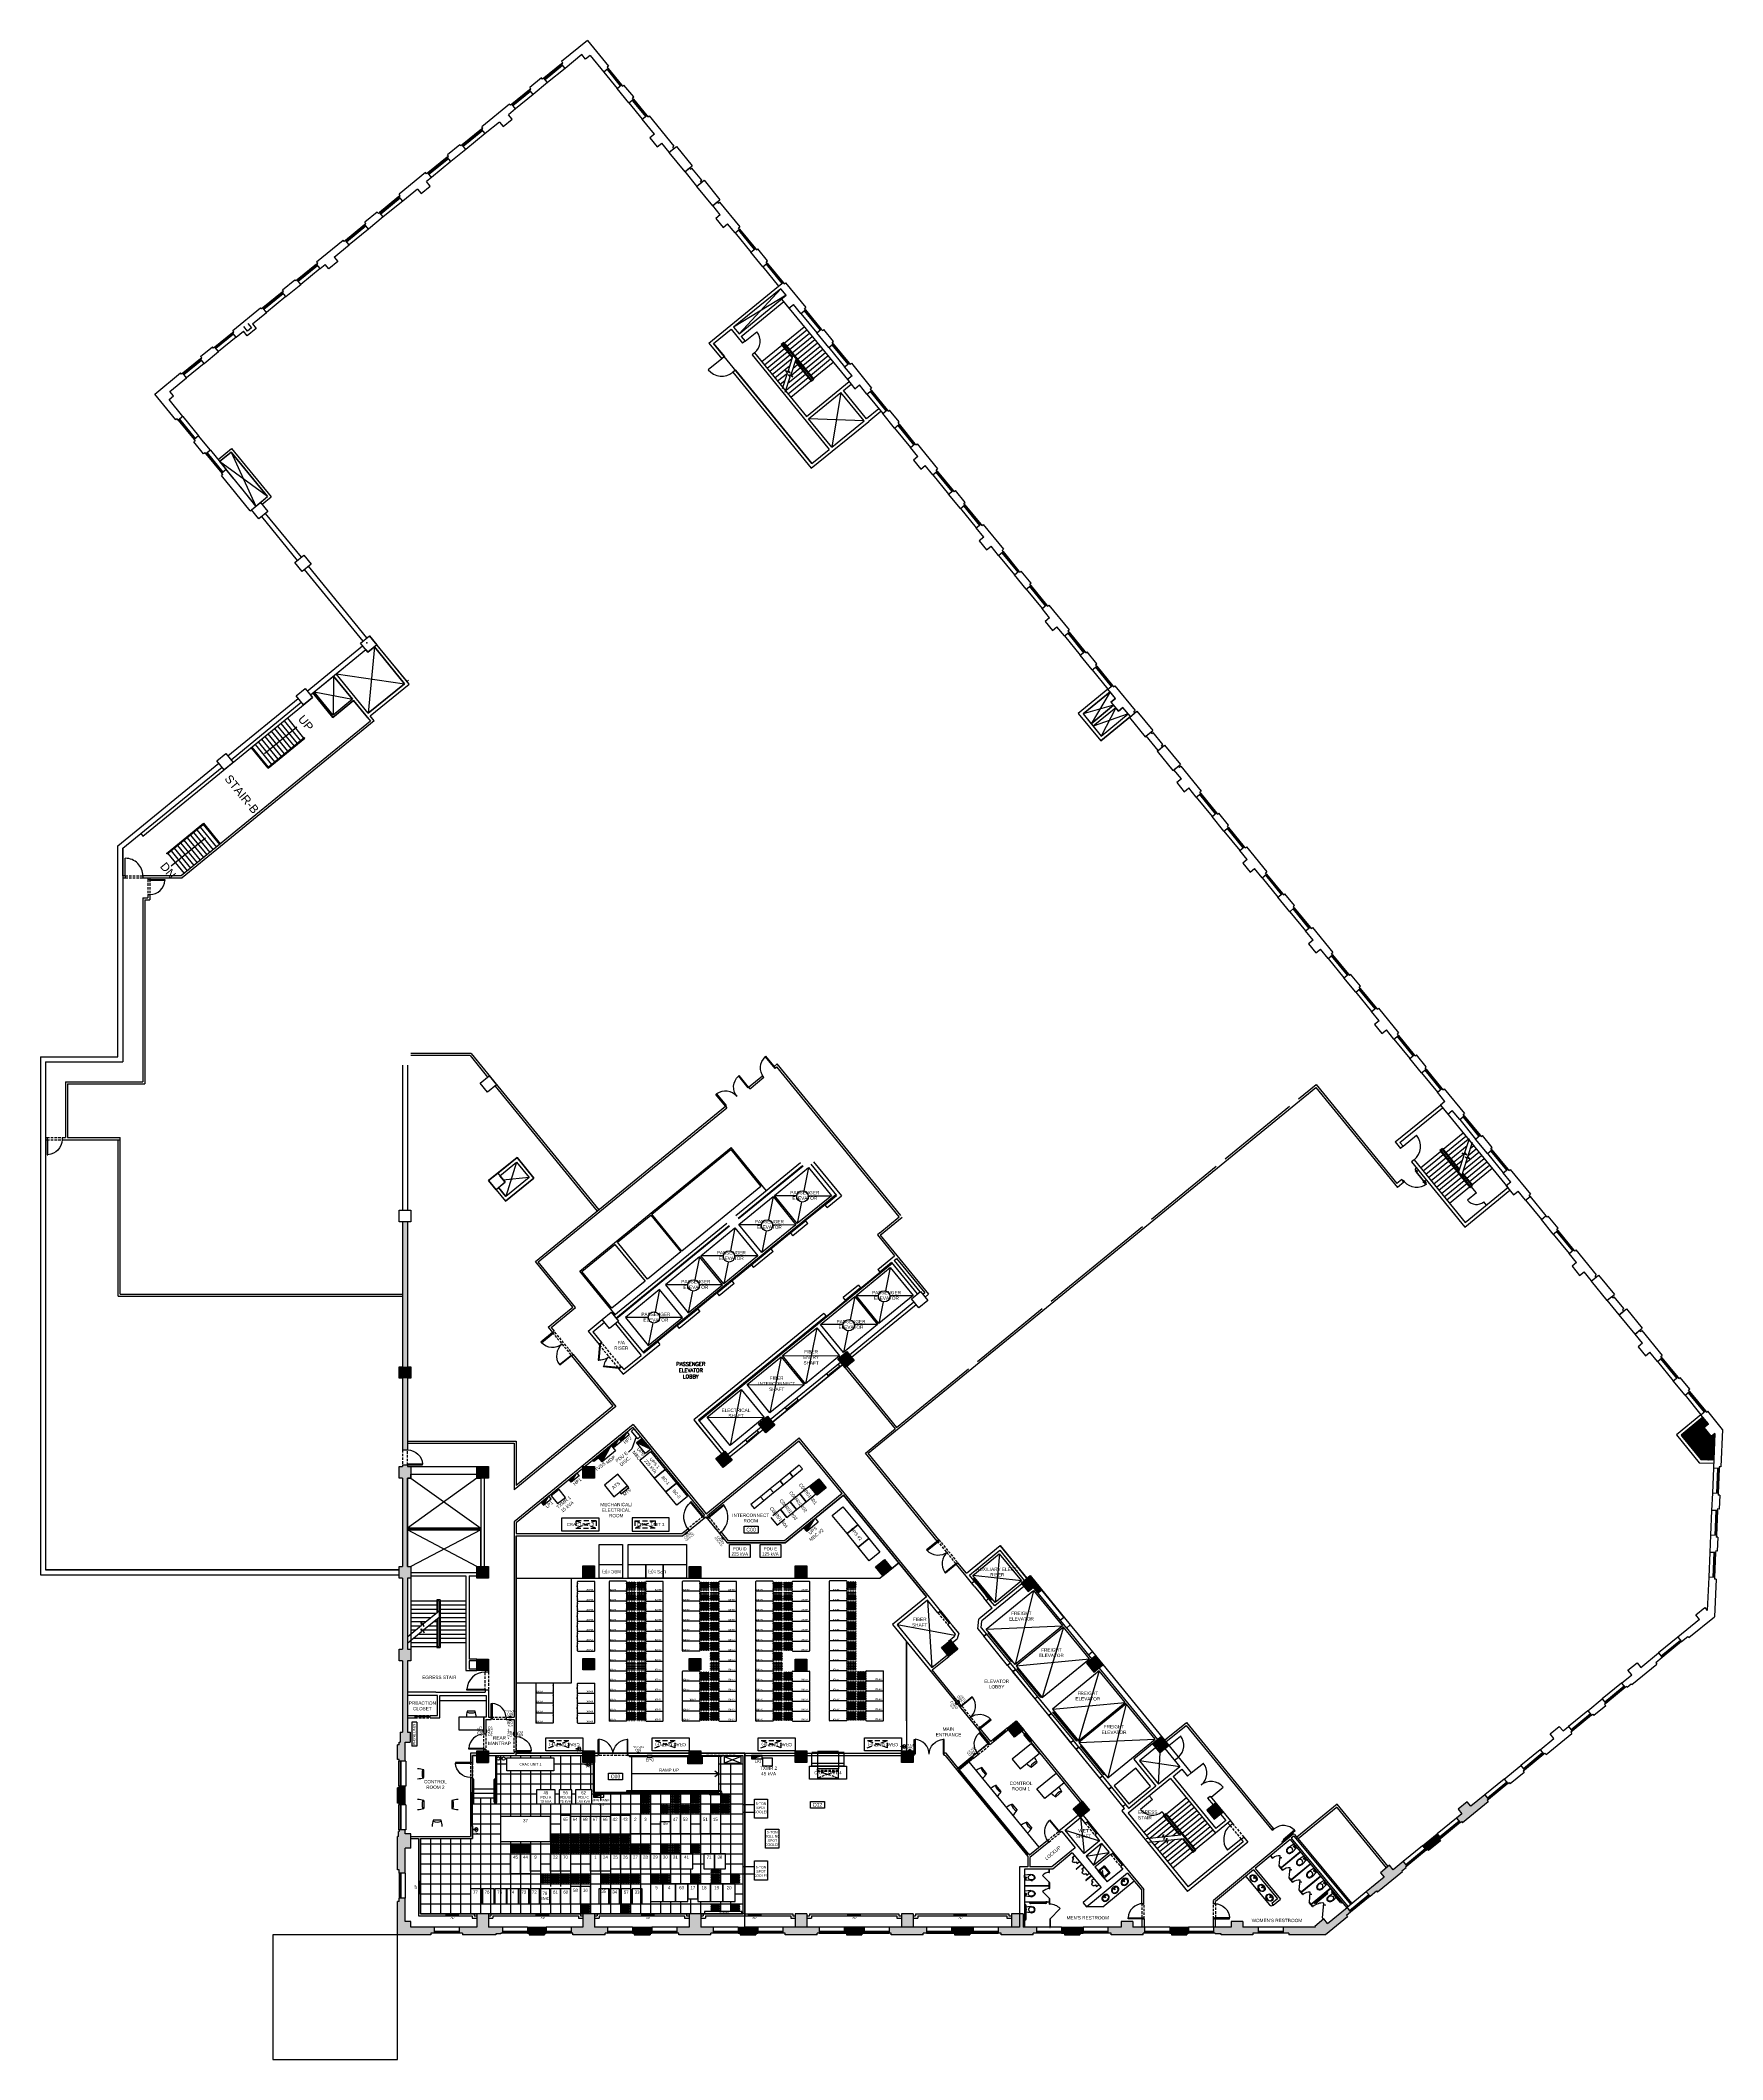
# Model space of a CAD drawing. Header units: inches. Extents: x -858 to 3182, y -300 to 4549.
import ezdxf
from ezdxf.enums import TextEntityAlignment as Align

# ---------------------------------------------------------------- set-up
doc = ezdxf.new("R2010")
doc.units = ezdxf.units.IN
doc.header["$LTSCALE"] = 48
doc.header["$MEASUREMENT"] = 0
for name, pattern in [('DASHED', [0.75, 0.5, -0.25]), ('DASHED2', [0.375, 0.25, -0.125]), ('HIDDEN2', [0.1875, 0.125, -0.0625])]:
    doc.linetypes.add(name, pattern=pattern)
for name, color, linetype in [('A-ACCESS-PANEL', 4, 'Continuous'), ('A-ANNO-CAB#', 1, 'Continuous'), ('A-ANNO-TEXT', 1, 'Continuous'), ('A-ANNO-TEXT-CAB#', 2, 'Continuous'), ('A-ANNO-TEXT-CAGE', 1, 'Continuous'), ('A-ANNO-TEXT-SCRTY', 1, 'Continuous'), ('a-cab', 2, 'Continuous'), ('A-CAS', 1, 'Continuous'), ('A-COL', 5, 'Continuous'), ('A-DOOR', 1, 'Continuous'), ('A-DOR', 1, 'Continuous'), ('A-ELE', 8, 'Continuous'), ('A-EXT', 5, 'Continuous'), ('A-FLOR', 4, 'Continuous'), ('A-FLOR-GRID', 8, 'Continuous'), ('A-FLOR-PATT-RAFL', 8, 'Continuous'), ('A-FLOR-STAIRS', 8, 'Continuous'), ('A-hdr', 9, 'HIDDEN2'), ('A-HTC-COL', 9, 'Continuous'), ('A-PAR', 6, 'Continuous'), ('A-PCD', 4, 'Continuous'), ('A-ROF', 6, 'Continuous'), ('A-WIN', 1, 'Continuous'), ('ag-sft', 4, 'Continuous'), ('AH-FUEL SHAFT', 172, 'Continuous'), ('BORDER', 7, 'Continuous'), ('E-ELEC-EQUIP', 4, 'Continuous'), ('E-ELEC-PDU', 5, 'Continuous'), ('E-ELEC-UPS', 5, 'Continuous'), ('E-PANL', 3, 'Continuous'), ('F-EXT', 5, 'Continuous'), ('fire-alarm', 6, 'Continuous'), ('MECH-ACU', 5, 'Continuous'), ('P-FIXTURES', 8, 'Continuous'), ('T-BAT-PLAT', 7, 'Continuous'), ('T-EQP', 3, 'Continuous')]:
    doc.layers.add(name, color=color, linetype=linetype)
doc.layers.add('M-ACU-N', color=7, linetype='Continuous', lineweight=30)
doc.layers.add('M-DUCT-N', color=7, linetype='Continuous', lineweight=30)
doc.styles.add('ATTR', font='romans.shx', dxfattribs={"width": 0.8, "height": 0.480011})
doc.styles.add('BLTEXT', font='arial.ttf', dxfattribs={"height": 6})
doc.styles.add('CRR Text', font='arialbd.ttf', dxfattribs={"height": 4})
doc.styles.add('ITALICT', font='arial.ttf')
doc.styles.add('NORMAL', font='arial.ttf')
doc.styles.get("Standard").update_dxf_attribs({"font": 'arial.ttf'})
doc.styles.add('style1', font='romans.shx', dxfattribs={"height": 9})
doc.styles.add('TITLES', font='arial.ttf')
doc.dimstyles.new('STA-48-FC', dxfattribs={"dimscale": 40, "dimtxt": 0.09375, "dimasz": 0.1875, "dimexe": 0.1875, "dimexo": 0.0625, "dimgap": 0.0625, "dimtad": 1, "dimzin": 3, "dimdsep": 46, "dimlunit": 4, "dimtxsty": 'Standard', "dimblk1": 'TIC', "dimblk2": 'DOTSMALL', "dimsah": 1, "dimcen": 0.0625, "dimclrt": 6, "dimadec": 0, "dimazin": 0, "dimtfac": 1, "dimtdec": 4, "dimtofl": 0, "dimtmove": 2, "dimatfit": 3, "dimldrblk": 'TIC', "dimfxl": 1, "dimfrac": 2, "dimtolj": 1, "dimtzin": 0, "dimarcsym": 0})
doc.dimstyles.new('STA-96-FF', dxfattribs={"dimscale": 80, "dimtxt": 0.09375, "dimasz": 0.0625, "dimexe": 0.0625, "dimexo": 0.0625, "dimgap": 0.03125, "dimtad": 1, "dimdec": 1, "dimzin": 3, "dimdsep": 46, "dimlunit": 4, "dimtxsty": 'Standard', "dimblk": 'ARCHTICK', "dimcen": 0.0625, "dimdle": 0.0625, "dimclrd": 8, "dimclre": 8, "dimclrt": 256, "dimadec": 0, "dimazin": 0, "dimtfac": 1, "dimtdec": 1, "dimtofl": 0, "dimtmove": 2, "dimatfit": 3, "dimfxl": 1, "dimfrac": 1, "dimtolj": 1, "dimtzin": 0, "dimarcsym": 0})

# ---------------------------------------------------------------- blocks, each defined once
blk = doc.blocks.new('LEVER-HANDEL')
at = {"color": 0, "linetype": 'ByBlock'}
for p, q in [((0, 0), (0, 3.2)), ((0, 3.2), (0.2, 3.2)), ((0.2, 0), (0, 0)), ((0.2, 0), (0.2, 3.2)), ((0.2, 2), (1.2, 2)), ((1.2, 1.2), (0.2, 1.2)), ((1.2, 1.1), (1.2, 7.1)), ((1.2, 7.1), (1.5, 7.1)), ((1.9, 1.1), (1.2, 1.1)), ((1.5, 7.1), (1.7, 7)), ((1.7, 7), (1.9, 1.5)), ((1.9, 1.5), (1.9, 1.1))]:
    blk.add_line(p, q, dxfattribs=at)
blk = doc.blocks.new('5-DOOR-JAM')
at = {"color": 0, "linetype": 'ByBlock'}
for p, q in [((0, 3.75), (-1, 3.75)), ((-1, 3.75), (-1, 1.75)), ((-1, 1.75), (0, 1.75)), ((1.5, 5), (0, 5)), ((0, 5), (0, 3.75)), ((0, 1.75), (0, 0)), ((0, 0), (1.5, 0)), ((1.5, 0), (1.5, 5))]:
    blk.add_line(p, q, dxfattribs=at)
blk.add_line((1.5, 0), (1.5, 5))
blk = doc.blocks.new('36-DOOR')
blk.add_lwpolyline([(-1.5, 0), (-3.2, 0), (-3.2, 38), (-1.5, 38)], close=True)
blk.add_arc((-0.1, -1.4), 39.4, 92.0549, 177.9451)
at = {"extrusion": (0, 0, -1), "xscale": -1, "zscale": -1, "rotation": 180}
blk.add_blockref('5-DOOR-JAM', (39.5, 0), dxfattribs=at)
at = {"extrusion": (0, 0, -1), "xscale": -1, "zscale": -1}
blk.add_blockref('LEVER-HANDEL', (5, 28.4), dxfattribs=at)
at = {"xscale": -1, "rotation": 180}
blk.add_blockref('5-DOOR-JAM', (-1.5, 0), dxfattribs=at)
at = {"xscale": -1}
blk.add_blockref('LEVER-HANDEL', (0.2, 28.4), dxfattribs=at)
blk = doc.blocks.new('45x-dor36')
for p, q in [((0, 0), (25.5, 25.5)), ((1.4, -1.4), (26.9, 24)), ((25.5, 25.5), (26.9, 24)), ((0, 0), (1.4, -1.4))]:
    blk.add_line(p, q)
at = {"color": 8}
blk.add_arc((0, 0), 36, 0, 45, dxfattribs=at)
blk = doc.blocks.new('x-dor36')
blk.add_lwpolyline([(2, 36), (2, 0), (0, 0), (0, 36)], close=True)
at = {"color": 8}
blk.add_arc((-0.1, 0), 36.1, 0.0689, 86.658, dxfattribs=at)
blk = doc.blocks.new('TLWMP')
at = {"linetype": 'Continuous'}
for p, q in [((56, 30), (0, 24)), ((0, 24), (0, -24)), ((7, 7), (7, 6)), ((11, 7), (11, 6)), ((73, 22), (58, 24)), ((62, 30), (74, 28)), ((56, -30), (0, -24)), ((73, -22), (58, -24)), ((62, -30), (74, -28))]:
    blk.add_line(p, q, dxfattribs=at)
for points in [[(13, 7), (5, 7), (5, 5), (5, 5)], [(12, 7), (12, 10), (6, 10), (6, 7)], [(10, 10), (10, 13), (10, 13), (10, 14), (10, 14), (10, 14), (10, 15), (10, 15), (11, 15), (11, 16), (11, 16), (11, 16), (11, 17), (11, 17), (11, 17), (11, 18), (11, 18), (11, 18), (11, 18), (11, 19), (10, 19), (10, 19), (10, 20), (10, 20), (10, 20), (10, 20), (10, 21), (10, 21), (10, 21), (9, 21), (9, 21), (9, 21), (9, 21), (9, 21), (9, 21), (8, 21), (8, 21), (8, 21), (8, 20), (8, 20), (8, 20), (8, 20), (8, 20), (8, 20), (8, 19), (8, 19), (8, 19), (8, 19), (7, 19), (7, 18), (7, 18), (7, 18), (7, 18), (7, 18), (7, 17), (7, 17), (7, 17), (7, 17), (7, 17), (7, 16), (7, 16), (7, 16), (7, 16), (7, 15), (7, 15), (8, 13), (8, 10)], [(13, 7), (13, 5), (13, 5)]]:
    blk.add_lwpolyline(points, dxfattribs=at)
blk.add_lwpolyline([(7, 0), (8, -2), (10, -2), (11, 0), (10, 2), (8, 2)], close=True, dxfattribs=at)
for radius in [6, 3.08, 0.936]:
    blk.add_circle((9, 0), radius, dxfattribs=at)
for centre, radius, start, end in [((58, 0), 24, 90, 180), ((58, 6), 24, 82.2234, 95.8996), ((70, 0), 28.1, 89.9998, 90.0059), ((70, 0), 22.2, 0.0001, 81.1689), ((70, 0), 28.1, 0.0001, 81.3981), ((58, 0), 24, 180, 270), ((58, -6), 24, 264.1004, 277.7766), ((70, 0), 22.2, 278.831, 359.9999), ((70, 0), 28.1, 278.6019, 359.9999)]:
    blk.add_arc(centre, radius, start, end, dxfattribs=at)
blk.add_point((0, 0), dxfattribs=at)
blk = doc.blocks.new('*O17')
at = {"layer": 'P-FIXTURES', "color": 7, "linetype": 'Continuous'}
for p, q in [((5.8, 0.5), (-7.3, 0.5)), ((5.8, -0.5), (-7.3, -0.5))]:
    blk.add_line(p, q, dxfattribs=at)
for centre, start, end in [((-7.3, 0), 90, 270), ((5.8, 0), 270, 90)]:
    blk.add_arc(centre, 0.5, start, end, dxfattribs=at)
blk = doc.blocks.new('*O16')
at = {"layer": 'P-FIXTURES', "color": 7, "linetype": 'Continuous'}
for p, q in [((-13.2, 32.5), (-13.2, -25.5)), ((-12.2, 32.5), (-12.2, -25.5)), ((17.8, -27), (0.8, -10)), ((3.6, -12.9), (6.4, -10)), ((4, -13.2), (6.8, -10.4)), ((6.8, -10.4), (6.4, -10))]:
    blk.add_line(p, q, dxfattribs=at)
for centre, radius, start, end in [((-12.8, 32.5), 0.5, 0, 180), ((-12.8, -25.5), 0.5, 180, 0), ((17.8, -27), 24, 135, 180)]:
    blk.add_arc(centre, radius, start, end, dxfattribs=at)
blk.add_blockref('*O17', (-12.5, -27), dxfattribs=at)
blk = doc.blocks.new('*O19')
at = {"layer": 'P-FIXTURES', "color": 7, "linetype": 'Continuous'}
for p, q in [((5.8, 0.5), (-7.3, 0.5)), ((5.8, -0.5), (-7.3, -0.5))]:
    blk.add_line(p, q, dxfattribs=at)
for centre, start, end in [((-7.3, 0), 90, 270), ((5.8, 0), 270, 90)]:
    blk.add_arc(centre, 0.5, start, end, dxfattribs=at)
blk = doc.blocks.new('*O18')
at = {"layer": 'P-FIXTURES', "color": 7, "linetype": 'Continuous'}
for p, q in [((-13.2, 32.5), (-13.2, -25.5)), ((-12.2, 32.5), (-12.2, -25.5)), ((17.8, -27), (0.8, -10)), ((3.6, -12.9), (6.4, -10)), ((4, -13.2), (6.8, -10.4)), ((6.8, -10.4), (6.4, -10))]:
    blk.add_line(p, q, dxfattribs=at)
for centre, radius, start, end in [((-12.8, 32.5), 0.5, 0, 180), ((-12.8, -25.5), 0.5, 180, 0), ((17.8, -27), 24, 135, 180)]:
    blk.add_arc(centre, radius, start, end, dxfattribs=at)
blk.add_blockref('*O19', (-12.5, -27), dxfattribs=at)
blk = doc.blocks.new('*O21')
at = {"layer": 'P-FIXTURES', "color": 7, "linetype": 'Continuous'}
for p, q in [((5.8, 0.5), (-6.8, 0.5)), ((5.8, -0.5), (-6.8, -0.5))]:
    blk.add_line(p, q, dxfattribs=at)
for centre, start, end in [((-6.8, 0), 90, 270), ((5.8, 0), 270, 90)]:
    blk.add_arc(centre, 0.5, start, end, dxfattribs=at)
blk = doc.blocks.new('*O20')
at = {"layer": 'P-FIXTURES', "color": 7, "linetype": 'Continuous'}
for p, q in [((-13.2, 32.5), (-13.2, -25.5)), ((-12.2, 32.5), (-12.2, -25.5)), ((17.8, -27), (0.8, -10)), ((3.6, -12.9), (6.4, -10)), ((4, -13.2), (6.8, -10.4)), ((6.8, -10.4), (6.4, -10))]:
    blk.add_line(p, q, dxfattribs=at)
for centre, radius, start, end in [((-12.8, 32.5), 0.5, 0, 180), ((-12.8, -25.5), 0.5, 180, 0), ((17.8, -27), 24, 135, 180)]:
    blk.add_arc(centre, radius, start, end, dxfattribs=at)
blk.add_blockref('*O21', (-12.5, -27), dxfattribs=at)
blk = doc.blocks.new('*O22')
at = {"layer": 'P-FIXTURES', "color": 7, "linetype": 'Continuous'}
for p, q in [((15.2, -8.2), (-1.7, 8.7)), ((1.1, 5.9), (3.9, 8.7)), ((1.5, 5.6), (4.3, 8.4)), ((4.3, 8.4), (3.9, 8.7)), ((-14.8, -7.7), (-9.3, -7.7)), ((-9.3, -8.7), (-14.8, -8.7))]:
    blk.add_line(p, q, dxfattribs=at)
for centre, radius, start, end in [((15.2, -8.2), 24, 135, 180), ((-14.8, -8.2), 0.5, 90, 270), ((-9.3, -8.2), 0.5, 270, 90)]:
    blk.add_arc(centre, radius, start, end, dxfattribs=at)
blk = doc.blocks.new('*O23')
at = {"layer": 'P-FIXTURES', "color": 3, "linetype": 'Continuous'}
for p, q in [((-21.8, 16.2), (-21.8, 13.2)), ((-21.2, 16.2), (-21.8, 16.2)), ((-21.2, 13.2), (-21.8, 13.2)), ((-17.2, 26.7), (-21.8, 26.7)), ((-21.8, 16.2), (-21.8, 26.7)), ((-21.2, 16.2), (-21.2, 13.2)), ((-20.8, 15.5), (-21.2, 15.5)), ((-20.8, 14), (-21.2, 14)), ((-19.7, -23.5), (-19.7, 13)), ((-18.2, -23.5), (-18.2, 13)), ((-17.2, 26.7), (-14.2, 26.7)), ((-17.2, 26.2), (-17.2, 26.7)), ((-17.2, 26.2), (-14.2, 26.2)), ((-16.5, 25.7), (-16.5, 26.2)), ((-15, 25.7), (-15, 26.2)), ((-14.2, 26.2), (-14.2, 26.7)), ((18.5, 24.8), (-14, 24.8)), ((18.5, 23.2), (-14, 23.2)), ((21.8, 26.7), (18.8, 26.7)), ((18.8, 26.2), (18.8, 26.7)), ((21.8, 26.2), (18.8, 26.2)), ((19.5, 25.7), (19.5, 26.2)), ((21, 25.7), (21, 26.2)), ((21.8, 26.2), (21.8, 26.7)), ((-21.8, -26.8), (-21.8, -23.8)), ((-21.2, -23.8), (-21.8, -23.8)), ((-21.2, -26.8), (-21.8, -26.8)), ((-21.2, -26.8), (-21.2, -23.8)), ((-20.8, -24.5), (-21.2, -24.5)), ((-20.8, -26), (-21.2, -26))]:
    blk.add_line(p, q, dxfattribs=at)
for centre, radius, start, end in [((-20.8, 13), 2.5, 0, 90), ((-20.8, 13), 1, 0, 90), ((-14, 25.7), 2.5, 180, 270), ((-14, 25.7), 1, 180, 270), ((18.5, 25.7), 1, 270, 360), ((18.5, 25.7), 2.5, 270, 360), ((-20.8, -23.5), 1, 270, 0), ((-20.8, -23.5), 2.5, 270, 0)]:
    blk.add_arc(centre, radius, start, end, dxfattribs=at)
at = {"layer": 'P-FIXTURES', "color": 3, "linetype": 'Continuous', "xscale": 0.2500046566207834, "yscale": -0.2500046566207834, "rotation": 270}
blk.add_blockref('TLWMP', (-3.8, 26.7), dxfattribs=at)
blk = doc.blocks.new('UP')
at = {"layer": 'P-FIXTURES', "linetype": 'Continuous'}
for p, q in [((-1, 2), (-1, 35)), ((1, 2), (1, 35))]:
    blk.add_line(p, q, dxfattribs=at)
for centre, start, end in [((0, 35), 360, 180), ((0, 2), 180, 360)]:
    blk.add_arc(centre, 1, start, end, dxfattribs=at)
blk = doc.blocks.new('URINAL')
at = {"layer": 'P-FIXTURES', "linetype": 'Continuous'}
for p, q in [((-18, 15), (-14, 15)), ((-18, 0), (-18, 15)), ((-10, 12), (-14, 15)), ((-7.4, 21.2), (-10, 12)), ((7.4, 21.2), (10, 12)), ((10, 12), (14, 15)), ((18, 15), (14, 15)), ((18, 15), (18, 0))]:
    blk.add_line(p, q, dxfattribs=at)
blk.add_arc((0, 17.9), 8.05, 23.68782, 156.31411, dxfattribs=at)
blk = doc.blocks.new('x-dor48')
for p, q in [((-48, 0), (-48, 2)), ((0, 2), (-48, 2)), ((0, 0), (-48, 0)), ((0, 0), (0, 2))]:
    blk.add_line(p, q)
at = {"color": 8}
blk.add_arc((0, 0), 48, 90, 180, dxfattribs=at)
blk = doc.blocks.new('FireEXTING')
blk.add_lwpolyline([(18.6, 8.5), (11.2, 8.5), (11.2, 9.9), (18.6, 9.9)], close=True)
blk.add_arc((18.6, 9.2), 4, 190.1186, 169.8814)
at = {"ltscale": 48, "insert": (19.1, 4.6), "char_height": 4, "width": 9.518, "attachment_point": 2}
blk.add_mtext('F.E.', dxfattribs=at)
blk = doc.blocks.new('_DOTSMALL')
at = {"color": 0, "linetype": 'ByBlock', "const_width": 0.5}
blk.add_lwpolyline([(-0.0625, 0, 1), (0.0625, 0, 1)], format="xyb", close=True, dxfattribs=at)
blk = doc.blocks.new('TIC')
blk.add_line((-1, 0), (0.5, 0))
at = {"const_width": 0.125}
blk.add_lwpolyline([(-0.25, -0.25), (0.25, 0.25)], dxfattribs=at)
blk = doc.blocks.new('RECTANGULAR_SINK[1]')
for points in [[(14.25, -9), (0, -9), (0, 9), (14.25, 9)], [(13.125, -7.5), (2.25, -7.5), (2.25, 7.5), (13.125, 7.5)], [(13.5, 7.125), (13.5, -7.125)], [(15, 8.25), (15, -8.25)]]:
    blk.add_lwpolyline(points)
for centre, radius, start, end in [((13.125, 7.125), 0.375, 359.9998, 90.00006), ((14.25, 8.25), 0.75, 359.9999, 89.99991), ((13.125, -7.125), 0.375, 269.9999, 359.9999), ((14.25, -8.25), 0.75, 270.0001, 0.00003)]:
    blk.add_arc(centre, radius, start, end)
at = {"style": 'ATTR', "width": 0.8, "flags": 9}
blk.add_attdef('ESTCODE', (0, -9), '', height=0.0045, dxfattribs=at)
blk = doc.blocks.new('KITCHEN_FAUCET_PV[1]')
for p, q in [((-5.5, -0.75), (-5.5, -1.25)), ((-4.9427, -0.75), (-5.5, -0.75)), ((-5.5, -1.25), (-4.9427, -1.25)), ((-0.1477, -1.7441), (3.567, -8.1782)), ((4.4331, -7.6782), (0.7184, -1.2441)), ((4.9428, -0.75), (5.5, -0.75)), ((5.5, -1.25), (4.9428, -1.25)), ((5.5, -0.75), (5.5, -1.25))]:
    blk.add_line(p, q)
blk.add_lwpolyline([(-0.0058, -2), (-6, -2), (-6, 0), (6, 0), (6, -2), (1.152, -2)])
for centre, radius in [((-4, -1), 1), ((4, -1), 1), ((0, -1), 0.75)]:
    blk.add_circle(centre, radius)
blk.add_arc((4, -7.9282), 0.5, 210, 30)
at = {"style": 'ATTR', "width": 0.8, "flags": 9}
blk.add_attdef('ESTCODE', (0, 0), '', height=0.000024, dxfattribs=at)
blk = doc.blocks.new('CAGE TAG')
at = {"linetype": 'Continuous'}
blk.add_lwpolyline([(-16.7, 8.3), (16.7, 8.3), (16.7, -8.3), (-16.7, -8.3)], close=True, dxfattribs=at)
at = {"style": 'TITLES'}
blk.add_attdef('C01', text='', height=9, dxfattribs=at).set_placement((0, 0), align=Align.MIDDLE_CENTER)
blk = doc.blocks.new('ACCESSCONTROL')
at = {"linetype": 'Continuous'}
blk.add_lwpolyline([(-3, -1.2), (3, -1.2), (3, 0), (-3, 0)], close=True, dxfattribs=at)
blk.add_arc((0, 1.7), 4.22, 224.7603, 315.2397, dxfattribs=at)
at = {"linetype": 'Continuous', "style": 'BLTEXT'}
for tag, height, p in [('ACTYPE', 6, (0, -7.8)), ('ACSTAT', 4, (0, -14.5))]:
    blk.add_attdef(tag, text='', height=height, dxfattribs=at).set_placement(p, align=Align.MIDDLE_CENTER)
blk = doc.blocks.new('VENTTILE')
for centre in [(-22, 22), (-22, 21), (-22, 20), (-22, 19), (-22, 18), (-22, 17), (-22, 16), (-22, 15), (-22, 14), (-22, 13), (-22, 12), (-22, 11), (-22, 10), (-22, 9), (-22, 8), (-22, 7), (-22, 6), (-22, 5), (-22, 4), (-22, 3), (-22, 2), (-21, 21.5), (-21, 20.5), (-21, 19.5), (-21, 18.5), (-21, 17.5), (-21, 16.5), (-21, 15.5), (-21, 14.5), (-21, 13.5), (-21, 12.5), (-21, 11.5), (-21, 10.5), (-21, 9.5), (-21, 8.5), (-21, 7.5), (-21, 6.5), (-21, 5.5), (-21, 4.5), (-21, 3.5), (-21, 2.5), (-20, 22), (-20, 21), (-20, 20), (-20, 19), (-20, 18), (-20, 17), (-20, 16), (-20, 15), (-20, 14), (-20, 13), (-20, 12), (-20, 11), (-20, 10), (-20, 9), (-20, 8), (-20, 7), (-20, 6), (-20, 5), (-20, 4), (-20, 3), (-20, 2), (-19, 21.5), (-19, 20.5), (-19, 19.5), (-19, 18.5), (-19, 17.5), (-19, 16.5), (-19, 15.5), (-19, 14.5), (-19, 13.5), (-19, 12.5), (-19, 11.5), (-19, 10.5), (-19, 9.5), (-19, 8.5), (-19, 7.5), (-19, 6.5), (-19, 5.5), (-19, 4.5), (-19, 3.5), (-19, 2.5), (-18, 22), (-18, 21), (-18, 20), (-18, 19), (-18, 18), (-18, 17), (-18, 16), (-18, 15), (-18, 14), (-18, 13), (-18, 12), (-18, 11), (-18, 10), (-18, 9), (-18, 8), (-18, 7), (-18, 6), (-18, 5), (-18, 4), (-18, 3), (-18, 2), (-17, 21.5), (-17, 20.5), (-17, 19.5), (-17, 18.5), (-17, 17.5), (-17, 16.5), (-17, 15.5), (-17, 14.5), (-17, 13.5), (-17, 12.5), (-17, 11.5), (-17, 10.5), (-17, 9.5), (-17, 8.5), (-17, 7.5), (-17, 6.5), (-17, 5.5), (-17, 4.5), (-17, 3.5), (-17, 2.5), (-16, 22), (-16, 21), (-16, 20), (-16, 19), (-16, 18), (-16, 17), (-16, 16), (-16, 15), (-16, 14), (-16, 13), (-16, 12), (-16, 11), (-16, 10), (-16, 9), (-16, 8), (-16, 7), (-16, 6), (-16, 5), (-16, 4), (-16, 3), (-16, 2), (-15, 21.5), (-15, 20.5), (-15, 19.5), (-15, 18.5), (-15, 17.5), (-15, 16.5), (-15, 15.5), (-15, 14.5), (-15, 13.5), (-15, 12.5), (-15, 11.5), (-15, 10.5), (-15, 9.5), (-15, 8.5), (-15, 7.5), (-15, 6.5), (-15, 5.5), (-15, 4.5), (-15, 3.5), (-15, 2.5), (-14, 22), (-14, 21), (-14, 20), (-14, 19), (-14, 18), (-14, 17), (-14, 16), (-14, 15), (-14, 14), (-14, 13), (-14, 12), (-14, 11), (-14, 10), (-14, 9), (-14, 8), (-14, 7), (-14, 6), (-14, 5), (-14, 4), (-14, 3), (-14, 2), (-13, 21.5), (-13, 20.5), (-13, 19.5), (-13, 18.5), (-13, 17.5), (-13, 16.5), (-13, 15.5), (-13, 14.5), (-13, 13.5), (-13, 12.5), (-13, 11.5), (-13, 10.5), (-13, 9.5), (-13, 8.5), (-13, 7.5), (-13, 6.5), (-13, 5.5), (-13, 4.5), (-13, 3.5), (-13, 2.5), (-12, 22), (-12, 21), (-12, 20), (-12, 19), (-12, 18), (-12, 17), (-12, 16), (-12, 15), (-12, 14), (-12, 13), (-12, 12), (-12, 11), (-12, 10), (-12, 9), (-12, 8), (-12, 7), (-12, 6), (-12, 5), (-12, 4), (-12, 3), (-12, 2), (-11, 21.5), (-11, 20.5), (-11, 19.5), (-11, 18.5), (-11, 17.5), (-11, 16.5), (-11, 15.5), (-11, 14.5), (-11, 13.5), (-11, 12.5), (-11, 11.5), (-11, 10.5), (-11, 9.5), (-11, 8.5), (-11, 7.5), (-11, 6.5), (-11, 5.5), (-11, 4.5), (-11, 3.5), (-11, 2.5), (-10, 22), (-10, 21), (-10, 20), (-10, 19), (-10, 18), (-10, 17), (-10, 16), (-10, 15), (-10, 14), (-10, 13), (-10, 12), (-10, 11), (-10, 10), (-10, 9), (-10, 8), (-10, 7), (-10, 6), (-10, 5), (-10, 4), (-10, 3), (-10, 2), (-9, 21.5), (-9, 20.5), (-9, 19.5), (-9, 18.5), (-9, 17.5), (-9, 16.5), (-9, 15.5), (-9, 14.5), (-9, 13.5), (-9, 12.5), (-9, 11.5), (-9, 10.5), (-9, 9.5), (-9, 8.5), (-9, 7.5), (-9, 6.5), (-9, 5.5), (-9, 4.5), (-9, 3.5), (-9, 2.5), (-8, 22), (-8, 21), (-8, 20), (-8, 19), (-8, 18), (-8, 17), (-8, 16), (-8, 15), (-8, 14), (-8, 13), (-8, 12), (-8, 11), (-8, 10), (-8, 9), (-8, 8), (-8, 7), (-8, 6), (-8, 5), (-8, 4), (-8, 3), (-8, 2), (-7, 21.5), (-7, 20.5), (-7, 19.5), (-7, 18.5), (-7, 17.5), (-7, 16.5), (-7, 15.5), (-7, 14.5), (-7, 13.5), (-7, 12.5), (-7, 11.5), (-7, 10.5), (-7, 9.5), (-7, 8.5), (-7, 7.5), (-7, 6.5), (-7, 5.5), (-7, 4.5), (-7, 3.5), (-7, 2.5), (-6, 22), (-6, 21), (-6, 20), (-6, 19), (-6, 18), (-6, 17), (-6, 16), (-6, 15), (-6, 14), (-6, 13), (-6, 12), (-6, 11), (-6, 10), (-6, 9), (-6, 8), (-6, 7), (-6, 6), (-6, 5), (-6, 4), (-6, 3), (-6, 2), (-5, 21.5), (-5, 20.5), (-5, 19.5), (-5, 18.5), (-5, 17.5), (-5, 16.5), (-5, 15.5), (-5, 14.5), (-5, 13.5), (-5, 12.5), (-5, 11.5), (-5, 10.5), (-5, 9.5), (-5, 8.5), (-5, 7.5), (-5, 6.5), (-5, 5.5), (-5, 4.5), (-5, 3.5), (-5, 2.5), (-4, 22), (-4, 21), (-4, 20), (-4, 19), (-4, 18), (-4, 17), (-4, 16), (-4, 15), (-4, 14), (-4, 13), (-4, 12), (-4, 11), (-4, 10), (-4, 9), (-4, 8), (-4, 7), (-4, 6), (-4, 5), (-4, 4), (-4, 3), (-4, 2), (-3, 21.5), (-3, 20.5), (-3, 19.5), (-3, 18.5), (-3, 17.5), (-3, 16.5), (-3, 15.5), (-3, 14.5), (-3, 13.5), (-3, 12.5), (-3, 11.5), (-3, 10.5), (-3, 9.5), (-3, 8.5), (-3, 7.5), (-3, 6.5), (-3, 5.5), (-3, 4.5), (-3, 3.5), (-3, 2.5), (-2, 22), (-2, 21), (-2, 20), (-2, 19), (-2, 18), (-2, 17), (-2, 16), (-2, 15), (-2, 14), (-2, 13), (-2, 12), (-2, 11), (-2, 10), (-2, 9), (-2, 8), (-2, 7), (-2, 6), (-2, 5), (-2, 4), (-2, 3), (-2, 2)]:
    blk.add_circle(centre, 0.0938)
blk = doc.blocks.new('_ArchTick')
at = {"color": 0, "linetype": 'ByBlock', "const_width": 0.15}
blk.add_lwpolyline([(-0.5, -0.5), (0.5, 0.5)], dxfattribs=at)
blk = doc.blocks.new('tripplite-sr42ub-l')
for p, q in [((1, 24), (0, 23)), ((0, 1), (0, 23)), ((0, 1), (1, 0)), ((1, 24), (41, 24)), ((1, 0), (41, 0)), ((42, 23), (41, 24)), ((41, 0), (42, 1)), ((42, 1), (42, 23))]:
    blk.add_line(p, q)
blk.add_arc((27.625, 12), 28.625, 164.810713, 195.189287)
at = {"style": 'CRR Text'}
for tag, p in [('CG', (10.5, 12)), ('RW', (21, 12)), ('RK', (31.5, 12))]:
    blk.add_attdef(tag, text='', height=4, dxfattribs=at).set_placement(p, align=Align.MIDDLE_CENTER)
blk = doc.blocks.new('tripplite-sr42ub-r')
for p, q in [((-41, 0), (-42, -1)), ((-1, 0), (-41, 0)), ((0, -1), (-1, 0)), ((-42, -1), (-42, -23)), ((-42, -23), (-41, -24)), ((-1, -24), (-41, -24)), ((-1, -24), (0, -23)), ((0, -1), (0, -23))]:
    blk.add_line(p, q)
blk.add_arc((-27.6, -12), 28.6, 344.8107, 15.1893)
at = {"style": 'CRR Text'}
for tag, p in [('CG', (-30.3, -12)), ('RW', (-19.8, -12)), ('RK', (-9.3, -12))]:
    blk.add_attdef(tag, text='', height=4, dxfattribs=at).set_placement(p, align=Align.MIDDLE_CENTER)

msp = doc.modelspace()

# ---------------------------------------------------------------- hatches: boundary and pattern name
at = {"layer": 'A-HTC-COL'}
for points in [[(24, 1712), (12, 1712), (12, 1364), (24, 1364)], [(32, 1364), (4, 1364), (4, 1336), (32, 1336)], [(1096.6, 1378.9), (1078.9, 1400.5), (1057.2, 1382.8), (1074.9, 1361.1)], [(24, 1336), (12, 1336), (12, 1164), (24, 1164), (24, 1180)], [(866.7, 1227.1), (884.4, 1205.5), (906.1, 1223.2), (888.4, 1244.9)], [(32, 884), (24, 884), (24, 1096), (32, 1096), (32, 1124), (24, 1124), (24, 1128), (12, 1128), (12, 1124), (4, 1124), (4, 1096), (12, 1096), (12, 884), (4, 884), (4, 856), (12, 856), (12, 686), (4, 686), (4, 658), (12, 658), (12, 486), (6, 486), (6, 462), (4, 462), (4, 456), (0, 456), (0, 420.5), (4, 420.5), (4, 416.5), (18, 416.5), (18, 462), (30, 462), (30, 486), (24, 486), (24, 658), (32, 658), (32, 686), (24, 686), (24, 856), (32, 856)], [(218, 1124), (190, 1124), (190, 1096), (200, 1096), (200, 1096), (218, 1096)], [(473, 1096), (445, 1096), (445, 1124), (473, 1124)], [(803.5, 1139.3), (785.8, 1161), (764.1, 1143.3), (781.8, 1121.6)], [(989.5, 1076.9), (1011.2, 1094.6), (1028.9, 1073), (1007.2, 1055.2)], [(218, 856), (190, 856), (190, 884), (218, 884)], [(473, 857.6), (445, 857.6), (445, 885.6), (473, 885.6)], [(728, 856), (700, 856), (700, 884), (728, 884)], [(983, 857.6), (955, 857.6), (955, 885.6), (983, 885.6)], [(1147.7, 883.4), (1169.4, 901.1), (1187.1, 879.4), (1165.4, 861.7)], [(1518.8, 862.2), (1497.2, 844.5), (1498.9, 842.4), (1514.1, 823.8), (1526.5, 833.9), (1537.8, 820), (1547.1, 827.6)], [(1327.6, 707.5), (1322.9, 703.7), (1305.9, 689.8), (1323.6, 668.1), (1345.3, 685.8)], [(218, 662), (190, 662), (190, 634), (218, 634)], [(473, 635.6), (445, 635.6), (445, 663.6), (473, 663.6)], [(728, 635.6), (700, 635.6), (700, 663.6), (728, 663.6)], [(983, 634), (955, 634), (955, 662), (983, 662)], [(1694, 647.9), (1676.3, 669.6), (1654.6, 651.9), (1672.3, 630.2)], [(1464.1, 496.2), (1485.8, 513.9), (1503.5, 492.3), (1481.8, 474.5)], [(218, 413.6), (190, 413.6), (190, 441.6), (218, 441.6)], [(473, 413.6), (445, 413.6), (445, 441.6), (473, 441.6)], [(728, 413.6), (700, 413.6), (700, 441.6), (728, 441.6)], [(983, 413.6), (955, 413.6), (955, 441.6), (983, 441.6)], [(1238, 413.6), (1210, 413.6), (1210, 441.6), (1238, 441.6)], [(1238, 413.6), (1210, 413.6), (1210, 441.6), (1238, 441.6)], [(0, 315.5), (4, 315.5), (4, 311.5), (18, 311.5), (18, 356.5), (4, 356.5), (4, 352.5), (0, 352.5)], [(1640, 281), (1661.7, 298.7), (1644, 320.4), (1622.3, 302.6)], [(1943.2, 298.8), (1960.9, 277.1), (1982.6, 294.9), (1964.8, 316.5)], [(2577.3, 308.3), (2568.5, 319.1), (2546.8, 301.4), (2555.6, 290.6), (2542.7, 280), (2551.5, 269.1), (2554.6, 271.6), (2557.2, 268.6), (2619.1, 319.2), (2616.6, 322.3), (2619.7, 324.8), (2610.8, 335.6)], [(32, 242), (18, 242), (18, 251.5), (4, 251.5), (4, 247.5), (2, 247.5), (2, 235.5), (0, 235.5), (0, 156), (4, 156), (4, 148), (18, 148), (18, 208), (32, 208)], [(2504.5, 225.5), (2502, 228.6), (2505.1, 231.1), (2496.2, 242), (2461.4, 213.5), (2470.2, 202.7), (2473.3, 205.2), (2475.9, 202.1)], [(2411.9, 152.4), (2421.9, 160.6), (2420.7, 162.2), (2423.8, 164.7), (2414.9, 175.5), (2390.7, 155.8), (2381.8, 166.6), (2360.2, 148.9), (2369, 138), (2326.4, 103.2), (2335.3, 92.4), (2350.8, 105.1), (2353.3, 102), (2413.1, 150.8)], [(18, 32), (18, 88), (4, 88), (4, 80), (0, 80), (0, 32), (0, 0), (32, 0), (80, 0), (80, 4), (88, 4), (88, 18), (87.5, 18), (87.5, 18), (32, 18), (32, 32)], [(218, 50), (190, 50), (190, 18), (148, 18), (148, 4), (156, 4), (156, 0), (235.5, 0), (235.5, 2), (247.5, 2), (247.5, 4), (251.5, 4), (251.5, 18), (218, 18)], [(504, 18), (473, 18), (473, 50), (445, 50), (445, 18), (416.5, 18), (416.5, 4), (420.5, 4), (420.5, 0), (498.7, 0), (498.7, 4), (504, 4)], [(1210, 18), (1180.2, 18), (1180.2, 4), (1185.5, 4), (1185.5, 0), (1262.5, 0), (1262.5, 4), (1270, 4), (1270, 18), (1238, 18), (1238, 50), (1210, 50)], [(1502, 50.1), (1474, 50.1), (1474, 18), (1442, 18), (1442, 4), (1449.5, 4), (1449.5, 0), (1526.5, 0), (1526.5, 4), (1534, 4), (1534, 18), (1502, 18)], [(2202.5, 20), (2204.1, 18), (2127, 18), (2127, 4), (2140, 4), (2140, 0), (2228.6, 0), (2281.3, 43.1), (2278.8, 46.2), (2288.8, 54.4), (2280, 65.3), (2233, 26.9), (2224.1, 37.7)], [(311.5, 18), (311.5, 4), (315.5, 4), (315.5, 0), (352.5, 0), (352.5, 4), (356.5, 4), (356.5, 18)], [(606.2, 4), (610.2, 4), (610.2, 18), (564, 18), (564, 4), (568, 4), (568, 0), (606.2, 0)], [(860, 0), (860, 4), (865.2, 4), (865.2, 18), (817.7, 18), (817.7, 4), (823, 4), (823, 0)], [(1115, 0), (1115, 4), (1120.2, 4), (1120.2, 18), (1072.7, 18), (1072.7, 4), (1078, 4), (1078, 0)], [(1382, 18), (1330, 18), (1330, 4), (1337.5, 4), (1337.5, 0), (1374.5, 0), (1374.5, 4), (1382, 4)], [(1638.5, 0), (1638.5, 4), (1646, 4), (1646, 18), (1594, 18), (1594, 4), (1601.5, 4), (1601.5, 0)], [(1790.5, 0), (1790.5, 4), (1794.5, 4), (1794.5, 18), (1766, 18), (1766, 32), (1738, 32), (1738, 18), (1706, 18), (1706, 4), (1713.5, 4), (1713.5, 0)], [(1895.5, 0), (1895.5, 4), (1899.5, 4), (1899.5, 18), (1854.5, 18), (1854.5, 4), (1854.5, 4), (1854.5, 4), (1858.5, 4), (1858.5, 0)], [(2002, 18), (1959.5, 18), (1959.5, 4), (1963.5, 4), (1963.5, 2), (1978, 2), (1978, 0), (2054, 0), (2054, 4), (2067, 4), (2067, 18), (2030, 18), (2030, 32), (2002, 32)]]:
    msp.add_hatch(color=256, dxfattribs=at).paths.add_polyline_path(points)
h = msp.add_hatch(color=256, dxfattribs=at)
h.paths.add_polyline_path([(1843.3, 465.2), (1832.5, 456.3), (1841.3, 445.5), (1842.9, 446.8), (1852.2, 454.4)])
h.paths.add_polyline_path([(1832.5, 456.3), (1827.1, 451.9), (1821.6, 447.5), (1830.5, 436.6), (1841.3, 445.5)])
h.paths.add_polyline_path([(1832.5, 456.3), (1823.6, 467.2), (1812.8, 458.3), (1821.6, 447.5)])
h.paths.add_polyline_path([(1834.5, 476), (1823.6, 467.2), (1832.5, 456.3), (1837.9, 460.8), (1843.3, 465.2)])
h = msp.add_hatch(color=256, dxfattribs=at)
h.paths.add_polyline_path([(728, 50), (700, 50), (700, 18), (670.2, 18), (670.2, 4), (675.5, 4), (675.5, 0), (752.5, 0), (752.5, 4), (757.7, 4), (757.7, 18), (728, 18)])
h.paths.add_polyline_path([(983, 50), (955, 50), (955, 18), (925.2, 18), (925.2, 4), (930.5, 4), (930.5, 0), (1007.5, 0), (1007.5, 4), (1012.7, 4), (1012.7, 18), (983, 18)])
at = {"layer": 'AH-FUEL SHAFT'}
h = msp.add_hatch(dxfattribs=at)
h.set_pattern_fill('ANSI31', color=256, angle=309.26, style=0)
h.set_pattern_definition([(354.26000288, (-166503.29, 23326.86438), (0.01250179441, 0.12437324928), [])])
h.paths.add_polyline_path([(3160.9, 1139.9), (3163.6, 1203.4), (3154.8, 1196.1), (3145.9, 1207), (3104.1, 1172.8), (3129.9, 1141.3)])
h.paths.add_polyline_path([(3145.9, 1207), (3137.1, 1217.8), (3147.9, 1226.7), (3134.9, 1242.5), (3082.3, 1199.5), (3104.1, 1172.8)])
at = {"layer": 'E-PANL'}
for points in [[(480.2, 1148.4), (491, 1135.3), (512.7, 1175)], [(532, 1190.7), (513.4, 1175.5), (518.4, 1169.3)], [(551.4, 1206.5), (532.8, 1191.4), (537.8, 1185.2)], [(607.7, 1165.6), (586.3, 1191.7), (573.9, 1181.6)], [(412, 1092.7), (417.1, 1086.5), (430.6, 1107.9)], [(363.5, 1053), (344.9, 1037.8), (350, 1031.6)], [(974.8, 977.1), (982.4, 967.8), (1002.7, 999.9)], [(850, 430.6), (850, 422.6), (875.3, 430.6)], [(470.2, 338), (470.2, 330), (495.5, 338)]]:
    msp.add_hatch(color=256, dxfattribs=at).paths.add_polyline_path(points)

# ---------------------------------------------------------------- linework, layer by layer
for p, q in [((484, 889), (484, 937)), ((484, 937), (540, 937)), ((540, 937), (540, 889)), ((554, 889), (554, 937)), ((554, 937), (694, 937)), ((694, 937), (694, 889)), ((700, 884), (700, 856)), ((1203.3, 892.7), (1158.5, 856)), ((1165.4, 861.7), (1203.3, 892.7)), ((284.7, 856), (1158.5, 856)), ((284.7, 856), (332.7, 856)), ((284.7, 856), (320.7, 856)), ((332.7, 856), (368.7, 856)), ((356.7, 856), (392.7, 856)), ((368.7, 856), (416.7, 856)), ((368.7, 856), (404.7, 856)), ((416.7, 856), (416.7, 604)), ((1221.7, 513.6), (1221.7, 704.3)), ((1221.7, 704.3), (1221.7, 441.6)), ((416.7, 604), (284.7, 604))]:
    msp.add_line(p, q)
for points in [[(284.7, 435.6), (284.7, 958.1), (684.5, 958.1), (740.1, 1003.6), (791.3, 941), (930.6, 941), (1070.4, 1055.3), (1269.8, 811.4), (1188.5, 744.9), (1420.7, 460.8), (1346.4, 400), (1342.5, 396.9), (1513.4, 187.8), (1513.4, 162.6), (1493.7, 162.6), (1493.7, 17.8), (834, 18), (834, 435.6), (284.7, 435.6)], [(55, 231), (180, 231), (180, 430.6), (190, 430.6), (190, 413.6), (218, 413.6), (218, 430.6), (284.7, 430.6), (284.7, 435.6), (445, 435.6), (445, 441.6), (473, 441.6), (473, 435.6), (700, 435.6), (700, 441.6), (728, 441.6), (728, 435.6), (834, 435.6), (834, 50), (55, 50)]]:
    msp.add_lwpolyline(points, close=True)
at = {"layer": 'A-ACCESS-PANEL', "color": 1}
for p, q in [((50, 128.7), (55, 128.7)), ((50, 98.7), (55, 98.7)), ((52.5, 128.7), (52.5, 98.7)), ((116.5, 45), (116.5, 50)), ((146.5, 45), (146.5, 50)), ((333, 45), (333, 50)), ((363, 45), (363, 50)), ((586.1, 45), (586.1, 50)), ((616.1, 45), (616.1, 50)), ((843, 45), (843, 50)), ((873, 45), (873, 50)), ((1081.5, 45), (1081.5, 50)), ((1111.5, 45), (1111.5, 50)), ((1336.5, 45), (1336.5, 50)), ((1366.5, 45), (1366.5, 50)), ((116.5, 47.5), (146.5, 47.5)), ((333, 47.5), (363, 47.5)), ((586.1, 47.5), (616.1, 47.5)), ((843, 47.5), (873, 47.5)), ((1081.5, 47.5), (1111.5, 47.5)), ((1336.5, 47.5), (1366.5, 47.5))]:
    msp.add_line(p, q, dxfattribs=at)
at = {"layer": 'A-ANNO-TEXT-SCRTY'}
msp.add_lwpolyline([(611, 430.6), (599.4, 430.6), (599.4, 426.3), (611, 426.3)], close=True, dxfattribs=at)
at = {"layer": 'a-cab'}
msp.add_arc((2152.3, 239.5), 2, 39.7295, 129.7295, dxfattribs=at)
at = {"layer": 'A-CAS'}
for p, q in [((101, 562), (213, 562)), ((186.2, 536.6), (167.3, 536.6)), ((62.6, 377.1), (62.6, 396)), ((1540.5, 210), (1372.8, 415.1)), ((1414.6, 386.9), (1402.7, 401.6)), ((1521.6, 402.1), (1535.8, 414.6)), ((1449.7, 344), (1437.8, 358.6)), ((1580.8, 331), (1595, 343.5)), ((62.6, 322.2), (62.6, 303.3)), ((130.4, 322.2), (130.4, 303.3)), ((1475.8, 313.4), (1487.7, 298.8)), ((104.4, 274.6), (85.6, 274.6)), ((1510.9, 270.5), (1522.8, 255.9))]:
    msp.add_line(p, q, dxfattribs=at)
at = {"layer": 'A-CAS', "linetype": 'Continuous'}
for p, q in [((1693.3, 66.9), (1768.5, 129.4)), ((2037.3, 140.1), (2094.2, 71.6)), ((1693.3, 66.9), (1655.4, 66.6))]:
    msp.add_line(p, q, dxfattribs=at)
at = {"layer": 'A-CAS'}
for points in [[(146.7, 492), (206.7, 492), (206.7, 522), (146.7, 522)], [(1494.9, 398.2), (1541.3, 436.1), (1522.3, 459.4), (1475.9, 421.4)], [(1535, 350.2), (1581.5, 388.2), (1600.5, 365), (1554, 327)]]:
    msp.add_lwpolyline(points, close=True, dxfattribs=at)
at = {"layer": 'A-CAS', "const_width": 0.0312}
msp.add_lwpolyline([(18, 439.3), (48, 439.3), (48, 260), (145, 260), (145, 365.4), (175, 365.4)], dxfattribs=at)
at = {"layer": 'A-CAS'}
for centre, radius, start, end in [((229.5, 517.6), 65, 163.0021, 176.0822), ((176.7, 561.3), 28.8, 249.5124, 290.4877), ((124, 517.6), 65, 3.9179, 16.998), ((43.6, 333.8), 65, 73.0021, 86.0822), ((87.3, 386.5), 28.8, 159.5124, 200.4877), ((1427.3, 341.4), 65, 112.2621, 125.3422), ((1427.8, 409.9), 28.8, 198.7723, 239.7477), ((1555.7, 457.5), 65, 225.8121, 238.3679), ((1545, 389.8), 28.8, 110.8823, 151.8576), ((1476.6, 387.8), 65, 24.372, 36.1429), ((43.6, 439.2), 65, 273.9179, 286.998), ((1360.6, 423), 65, 313.1778, 326.258), ((1462.4, 298.5), 65, 112.2621, 125.3422), ((1462.9, 367), 28.8, 198.7723, 239.7477), ((1395.7, 380.1), 65, 313.1778, 326.258), ((1614.9, 386.3), 65, 225.8121, 238.3679), ((1604.2, 318.7), 28.8, 110.8823, 151.8576), ((1535.8, 316.6), 65, 24.372, 36.1429), ((43.6, 260), 65, 73.002, 86.0821), ((43.6, 365.4), 65, 273.9178, 286.9979), ((87.3, 312.7), 28.8, 159.5123, 200.4876), ((149.4, 260), 65, 93.9179, 106.998), ((149.4, 365.4), 65, 253.0021, 266.0822), ((105.7, 312.7), 28.8, 339.5124, 20.4877), ((1500.4, 253.3), 65, 112.2931, 126.0592), ((1500.9, 321.8), 28.8, 198.8034, 239.7787), ((1433.6, 334.9), 65, 312.5113, 326.289), ((147.7, 255.6), 65, 163.0021, 176.0822), ((95, 299.3), 28.8, 249.5124, 290.4877), ((42.3, 255.6), 65, 3.9179, 16.998), ((1535.5, 210.4), 65, 112.2931, 126.0857), ((1536, 278.9), 28.8, 198.8034, 239.7787), ((1468.8, 292), 65, 312.4847, 326.289)]:
    msp.add_arc(centre, radius, start, end, dxfattribs=at)
at = {"layer": 'A-CAS', "linetype": 'Continuous'}
msp.add_arc((2098.8, 75.5), 6, 219.7295, 309.7295, dxfattribs=at)
at = {"layer": 'A-COL'}
for points in [[(989.5, 1076.9), (1011.2, 1094.6), (1028.9, 1073), (1007.2, 1055.2)], [(473, 857.6), (445, 857.6), (445, 885.6), (473, 885.6)], [(728, 856), (700, 856), (700, 884), (728, 884)], [(983, 857.6), (955, 857.6), (955, 885.6), (983, 885.6)], [(1147.7, 883.4), (1169.4, 901.1), (1187.1, 879.4), (1165.4, 861.7)], [(473, 635.6), (445, 635.6), (445, 663.6), (473, 663.6)], [(728, 635.6), (700, 635.6), (700, 663.6), (728, 663.6)], [(983, 634), (955, 634), (955, 662), (983, 662)], [(1464.1, 496.2), (1485.8, 513.9), (1503.5, 492.3), (1481.8, 474.5)], [(218, 413.6), (190, 413.6), (190, 441.6), (218, 441.6)], [(473, 413.6), (445, 413.6), (445, 441.6), (473, 441.6)], [(728, 413.6), (700, 413.6), (700, 441.6), (728, 441.6)], [(983, 413.6), (955, 413.6), (955, 441.6), (983, 441.6)], [(1238, 413.6), (1210, 413.6), (1210, 441.6), (1238, 441.6)], [(1238, 413.6), (1210, 413.6), (1210, 441.6), (1238, 441.6)]]:
    msp.add_lwpolyline(points, close=True, dxfattribs=at)
at = {"layer": 'A-DOOR'}
for p, q in [((778.4, 3784.5), (745.9, 3757.9)), ((78, 525), (42, 525)), ((78, 523), (42, 523)), ((1852.2, 454.4), (1880.1, 477.1)), ((1906, 388.5), (1935, 412.2)), ((1953.4, 330.6), (1982.4, 354.3)), ((1812.7, 324.5), (1783.7, 300.8)), ((2025.7, 229.4), (1993.2, 202.8))]:
    msp.add_line(p, q, dxfattribs=at)
at = {"layer": 'A-DOOR', "linetype": 'Continuous'}
msp.add_line((-654, 2542.8), (-654, 2584.8), dxfattribs=at)
at = {"layer": 'A-DOOR', "color": 7, "linetype": 'Continuous'}
for p, q in [((2154.2, 250.7), (2126.5, 227.7)), ((2155.5, 249.2), (2127.8, 226.1))]:
    msp.add_line(p, q, dxfattribs=at)
at = {"layer": 'A-DOOR', "color": 7, "linetype": 'DASHED'}
for p, q in [((2154.2, 250.7), (2155.5, 249.2)), ((2126.5, 227.7), (2127.8, 226.1))]:
    msp.add_line(p, q, dxfattribs=at)
at = {"layer": 'A-DOOR'}
for points in [[(1303.8, 777.7), (1326.5, 749.9), (1324.9, 748.5), (1302.1, 776.4)], [(1657.4, 272.4), (1680.2, 244.5), (1678.5, 243.1), (1655.7, 271)], [(1719.4, 196.5), (1742.2, 168.6), (1740.5, 167.3), (1717.7, 195.2)]]:
    msp.add_lwpolyline(points, close=True, dxfattribs=at)
at = {"layer": 'A-DOOR', "color": 7, "linetype": 'DASHED'}
for points in [[(2103, 255), (2103.5, 255.4), (2104.8, 253.8), (2103.2, 252.6), (2103.6, 252.2), (2102.2, 251), (2101.9, 251.4), (2100.3, 250.2), (2099.1, 251.7), (2099.6, 252.1)], [(2128.6, 224.2), (2129.1, 224.6), (2127.8, 226.1), (2126.3, 224.9), (2125.9, 225.3), (2124.6, 224.1), (2124.9, 223.7), (2123.4, 222.5), (2124.6, 220.9), (2125.1, 221.3)]]:
    msp.add_lwpolyline(points, dxfattribs=at)
at = {"layer": 'A-DOOR'}
for centre, radius, start, end in [((778.4, 3784.5), 42, 219.26, 309.26), ((1852.2, 454.4), 36, 309.26, 39.26), ((1906, 388.5), 37.4, 309.26, 39.26), ((1953.4, 330.6), 37.4, 39.26, 129.26), ((1812.7, 324.5), 37.4, 219.26, 309.26), ((2025.7, 229.4), 42, 129.26, 219.26)]:
    msp.add_arc(centre, radius, start, end, dxfattribs=at)
at = {"layer": 'A-DOOR', "linetype": 'Continuous'}
msp.add_arc((-654, 2542.8), 42, 0.0003, 90.0006, dxfattribs=at)
at = {"layer": 'A-DOOR', "color": 7, "linetype": 'Continuous'}
msp.add_arc((2127.8, 226.1), 36, 42.9142, 129.7295, dxfattribs=at)
at = {"layer": 'A-ELE'}
for p, q in [((933, 3936.7), (806.9, 3860.1)), ((920, 3952.5), (819.9, 3844.3)), ((1064.4, 3703.1), (1042.7, 3571.7)), ((1120.1, 3635), (987, 3639.9)), ((-399.7, 3560.3), (-340.2, 3430.7)), ((-312.3, 3453.5), (-427.5, 3537.5)), ((-55.9, 3092.3), (-70.5, 2933.1)), ((-153.9, 3022.5), (-154.7, 2928.8)), ((-108.3, 2966.8), (-153.9, 3022.5)), ((-147.7, 3027.6), (16.3, 3004)), ((-200.3, 2984.6), (-108.3, 2966.8)), ((1711, 2984.7), (1665.3, 2907.9)), ((1719.5, 2952.2), (1646, 2931.5)), ((1754.7, 2931.3), (1670.4, 2901.7)), ((1724.6, 2946), (1689.7, 2878.1)), ((986.8, 1841.9), (975.6, 1786.2)), ((901.6, 1772.3), (890.4, 1716.6)), ((904.7, 1774.8), (958.9, 1774.7)), ((970.2, 1759.5), (959.8, 1707.4)), ((985.9, 1774.6), (1041.8, 1774.5)), ((810.2, 1697.6), (799, 1641.9)), ((819.5, 1705.2), (873.7, 1705.1)), ((900.7, 1705), (956.7, 1704.9)), ((885, 1689.9), (874.6, 1637.8)), ((725.1, 1628), (713.9, 1572.3)), ((782.3, 1630.4), (728.2, 1630.5)), ((793.7, 1615.2), (783.2, 1563.1)), ((865.3, 1630.2), (809.3, 1630.3)), ((1183, 1601.9), (1171.8, 1546.1)), ((697.1, 1560.8), (643, 1560.9)), ((780.1, 1560.6), (724.1, 1560.7)), ((629.1, 1549.5), (618.2, 1495.6)), ((708.5, 1545.6), (698, 1493.5)), ((1097.8, 1532.2), (1086.6, 1476.5)), ((1100.9, 1534.8), (1155, 1534.7)), ((1166.4, 1519.5), (1155.9, 1467.4)), ((1182, 1534.6), (1238, 1534.5)), ((601.9, 1482.3), (547, 1482.4)), ((612.9, 1468.9), (602, 1415.1)), ((684.1, 1482.1), (629.2, 1482.3)), ((1006.4, 1457.6), (979.4, 1323.1)), ((1069.9, 1465), (1015.7, 1465.2)), ((1152.8, 1464.9), (1096.9, 1465)), ((1081.2, 1449.9), (1070.8, 1397.8)), ((921.2, 1388), (894.2, 1253.5)), ((924.3, 1390.5), (1061.5, 1390.2)), ((825.2, 1309.5), (798.2, 1175)), ((839.2, 1320.9), (976.3, 1320.6)), ((743.2, 1242.4), (880.3, 1242.1)), ((3134.9, 1242.5), (3129.9, 1141.3)), ((3082.3, 1199.5), (3163.3, 1195.7)), ((190, 1096), (24, 976)), ((32, 1096), (200, 976)), ((32, 1096), (200, 976)), ((190, 884), (24, 972)), ((200, 972), (32, 884)), ((1445.1, 914.5), (1434.7, 797.8)), ((1498.2, 849.5), (1381.6, 862.8)), ((1527.2, 826.7), (1483, 648.5)), ((1272.5, 803.3), (1283.3, 641.6)), ((1337.9, 718.5), (1199.7, 743.8)), ((1413.4, 733.7), (1596.8, 741.6)), ((1599.2, 738.7), (1547.6, 569.7)), ((1485.5, 645.7), (1661.3, 662.6)), ((1685.1, 633.5), (1634.9, 465.8)), ((1572.9, 541.7), (1747.2, 557.6)), ((1749.7, 554.5), (1705.5, 376.3)), ((1635.9, 461.5), (1819.3, 469.3)), ((1827.2, 361.6), (1831.4, 437.4)), ((1878.3, 403.4), (1781.7, 417.4)), ((1602.9, 250.6), (1685.6, 225.2)), ((1640, 281), (1648.4, 194.8)), ((1653.5, 188.6), (1708.4, 197)), ((1690.7, 219), (1671.4, 166.7))]:
    msp.add_line(p, q, dxfattribs=at)
for points in [[(959.8, 1707.4), (904.7, 1774.8), (986.8, 1841.9), (1041.8, 1774.5)], [(819.5, 1705.2), (901.6, 1772.3), (956.7, 1704.9), (874.6, 1637.8)], [(978.9, 1713.9), (977.7, 1715.3), (1026.4, 1755.1), (1027.6, 1753.7)], [(728.2, 1630.5), (810.2, 1697.6), (865.3, 1630.2), (783.2, 1563.1)], [(896, 1646.2), (894.8, 1647.6), (943.6, 1687.4), (944.7, 1686)], [(698, 1493.5), (780.1, 1560.6), (725.1, 1628), (643, 1560.9)], [(802.3, 1569.6), (801.2, 1571), (849.9, 1610.9), (851.1, 1609.4)], [(1100.9, 1534.8), (1183, 1601.9), (1238, 1534.5), (1155.9, 1467.4)], [(1112, 1550.3), (1110.9, 1551.7), (1159.6, 1591.5), (1160.8, 1590.1)], [(602, 1415.1), (684.1, 1482.1), (629.1, 1549.5), (547, 1482.4)], [(719.7, 1502.1), (718.5, 1503.5), (767.2, 1543.4), (768.4, 1541.9)], [(1015.7, 1465.2), (1097.8, 1532.2), (1152.8, 1464.9), (1070.8, 1397.8)], [(1029.2, 1482.5), (1028, 1484), (1076.7, 1523.8), (1077.9, 1522.4)], [(623.2, 1423.5), (622, 1424.9), (670.8, 1464.7), (671.9, 1463.3)], [(935.5, 1406), (934.3, 1407.4), (983.1, 1447.2), (984.2, 1445.8)], [(852.7, 1338.5), (851.5, 1339.9), (900.2, 1379.7), (901.4, 1378.3)], [(756.5, 1260), (755.3, 1261.4), (804, 1301.3), (805.2, 1299.8)], [(1483, 648.5), (1413.4, 733.7), (1527.2, 826.7), (1596.8, 741.6)], [(1661.3, 662.6), (1599.2, 738.7), (1485.5, 645.7), (1547.6, 569.7)], [(1572.9, 541.7), (1634.9, 465.8), (1747.2, 557.6), (1685.1, 633.5)], [(1635.9, 461.5), (1705.5, 376.3), (1819.3, 469.3), (1749.7, 554.5)], [(1772.6, 399.7), (1720.7, 357.3), (1756.2, 313.9), (1808.1, 356.3)]]:
    msp.add_lwpolyline(points, close=True, dxfattribs=at)
at = {"layer": 'A-ELE', "flags": 128}
msp.add_lwpolyline([(1381.6, 862.7), (1445, 914.6), (1498.2, 849.5), (1434.8, 797.7), (1381.6, 862.7)], dxfattribs=at)
at = {"layer": 'A-ELE', "linetype": 'Continuous'}
for centre in [(972.3, 1773), (887.2, 1703.3), (795.8, 1628.7), (710.6, 1559.1), (1168.5, 1532.9), (615.5, 1482.3), (1083.4, 1463.3)]:
    msp.add_circle(centre, 13.6, dxfattribs=at)
at = {"layer": 'A-EXT'}
for p, q in [((455.9, 4548.8), (393.9, 4498.2)), ((442.5, 4514.7), (402.2, 4481.7)), ((451.3, 4503.8), (442.5, 4514.7)), ((462.2, 4512.7), (451.3, 4503.8)), ((455.9, 4548.8), (506.5, 4486.9)), ((462.2, 4512.7), (495.1, 4472.4)), ((393.3, 4492.6), (351.3, 4458.3)), ((402.2, 4481.7), (360.2, 4447.4)), ((393.3, 4492.6), (396.4, 4495.1)), ((402.2, 4481.7), (393.3, 4492.6)), ((396.4, 4495.1), (393.9, 4498.2)), ((505.9, 4481.3), (495.1, 4472.4)), ((495.1, 4472.4), (527, 4433.3)), ((506.5, 4486.9), (503.4, 4484.4)), ((503.4, 4484.4), (505.9, 4481.3)), ((505.9, 4481.3), (537.9, 4442.2)), ((316.5, 4429.8), (274.5, 4395.4)), ((325.4, 4418.9), (283.4, 4384.6)), ((316.5, 4429.8), (319.6, 4432.3)), ((325.4, 4418.9), (316.5, 4429.8)), ((345.7, 4458.8), (317.1, 4435.4)), ((319.6, 4432.3), (317.1, 4435.4)), ((360.2, 4447.4), (325.4, 4418.9)), ((348.2, 4455.7), (345.7, 4458.8)), ((351.3, 4458.3), (348.2, 4455.7)), ((360.2, 4447.4), (351.3, 4458.3)), ((527, 4433.3), (537.9, 4442.2)), ((555.5, 4398.5), (527, 4433.3)), ((537.9, 4442.2), (540.4, 4439.1)), ((540.4, 4439.1), (543.5, 4441.6)), ((566.9, 4413), (543.5, 4441.6)), ((563.8, 4410.5), (566.9, 4413)), ((268.9, 4396), (202.1, 4341.4)), ((283.4, 4384.6), (265.9, 4370.4)), ((274.8, 4359.5), (265.9, 4370.4)), ((271.4, 4392.9), (268.9, 4396)), ((274.5, 4395.4), (271.4, 4392.9)), ((283.4, 4384.6), (274.5, 4395.4)), ((555.5, 4398.5), (566.3, 4407.4)), ((555.5, 4398.5), (587.4, 4359.4)), ((566.3, 4407.4), (563.8, 4410.5)), ((566.3, 4407.4), (598.3, 4368.3)), ((587.4, 4359.4), (598.3, 4368.3)), ((598.3, 4368.3), (600.8, 4365.2)), ((600.8, 4365.2), (603.9, 4367.7)), ((603.9, 4367.7), (663.7, 4294.5)), ((201.5, 4335.8), (155.1, 4297.8)), ((210.4, 4325), (163.9, 4287)), ((201.5, 4335.8), (204.6, 4338.3)), ((210.4, 4325), (201.5, 4335.8)), ((204.6, 4338.3), (202.1, 4341.4)), ((244.3, 4352.6), (210.4, 4325)), ((244.3, 4352.6), (253.1, 4341.8)), ((253.1, 4341.8), (274.8, 4359.5)), ((616.5, 4323.8), (587.4, 4359.4)), ((616.5, 4323.8), (605.7, 4314.9)), ((119.3, 4268.6), (72.8, 4230.6)), ((119.3, 4268.6), (122.4, 4271.1)), ((128.1, 4257.7), (119.3, 4268.6)), ((149.4, 4298.4), (119.8, 4274.2)), ((122.4, 4271.1), (119.8, 4274.2)), ((163.9, 4287), (128.1, 4257.7)), ((152, 4295.3), (149.4, 4298.4)), ((155.1, 4297.8), (152, 4295.3)), ((163.9, 4287), (155.1, 4297.8)), ((605.7, 4314.9), (623.4, 4293.3)), ((623.4, 4293.3), (634.3, 4302.1)), ((652.3, 4280.1), (634.3, 4302.1)), ((651.5, 4279.4), (669.5, 4294.1)), ((651.5, 4279.4), (689.5, 4233)), ((652.3, 4280.1), (663.1, 4288.9)), ((652.3, 4280.1), (663.1, 4288.9)), ((660.6, 4292), (663.7, 4294.5)), ((663.1, 4288.9), (660.6, 4292)), ((669.5, 4294.1), (707.4, 4247.6)), ((67.2, 4231.2), (3.8, 4179.3)), ((69.7, 4228.1), (67.2, 4231.2)), ((81.7, 4219.8), (69.3, 4209.6)), ((72.8, 4230.6), (69.7, 4228.1)), ((81.7, 4219.8), (72.8, 4230.6)), ((128.1, 4257.7), (81.7, 4219.8)), ((689.5, 4233), (707.4, 4247.6)), ((690.3, 4233.6), (701.1, 4242.5)), ((690.3, 4233.6), (701.1, 4242.5)), ((718.7, 4198.8), (690.3, 4233.6)), ((701.1, 4242.5), (703.6, 4239.4)), ((703.6, 4239.4), (706.7, 4241.9)), ((730.2, 4213.2), (706.7, 4241.9)), ((3.2, 4173.7), (-43.2, 4135.7)), ((3.2, 4173.7), (6.3, 4176.2)), ((12.1, 4162.9), (3.2, 4173.7)), ((6.3, 4176.2), (3.8, 4179.3)), ((47.6, 4191.9), (12.1, 4162.9)), ((47.6, 4191.9), (56.4, 4181.1)), ((56.4, 4181.1), (78.1, 4198.8)), ((78.1, 4198.8), (69.3, 4209.6)), ((718, 4198.1), (735.9, 4212.8)), ((718, 4198.1), (755.9, 4151.7)), ((718.7, 4198.8), (729.6, 4207.6)), ((718.7, 4198.8), (729.6, 4207.6)), ((727.1, 4210.7), (730.2, 4213.2)), ((729.6, 4207.6), (727.1, 4210.7)), ((735.9, 4212.8), (773.9, 4166.3)), ((-48.9, 4136.3), (-78.5, 4112.1)), ((-34.4, 4124.9), (-70.2, 4095.6)), ((-46.3, 4133.2), (-48.9, 4136.3)), ((-43.2, 4135.7), (-46.3, 4133.2)), ((-34.4, 4124.9), (-43.2, 4135.7)), ((12.1, 4162.9), (-34.4, 4124.9)), ((755.9, 4151.7), (773.9, 4166.3)), ((756.7, 4152.3), (767.6, 4161.2)), ((756.7, 4152.3), (767.6, 4161.2)), ((774.8, 4130.2), (756.7, 4152.3)), ((774.8, 4130.2), (763.9, 4121.4)), ((767.6, 4161.2), (770.1, 4158.1)), ((770.1, 4158.1), (773.2, 4160.6)), ((773.2, 4160.6), (821.9, 4101)), ((-79.1, 4106.5), (-125.5, 4068.5)), ((-70.2, 4095.6), (-116.7, 4057.7)), ((-79.1, 4106.5), (-76, 4109)), ((-70.2, 4095.6), (-79.1, 4106.5)), ((-76, 4109), (-78.5, 4112.1)), ((763.9, 4121.4), (781.6, 4099.7)), ((781.6, 4099.7), (792.5, 4108.5)), ((810.5, 4086.5), (792.5, 4108.5)), ((810.5, 4086.5), (821.4, 4095.3)), ((810.5, 4086.5), (848.5, 4040)), ((818.8, 4098.4), (821.9, 4101)), ((821.4, 4095.3), (818.8, 4098.4)), ((821.4, 4095.3), (859.3, 4048.9)), ((-194.5, 4017.3), (-131.1, 4069.1)), ((-152.2, 4028.6), (-116.7, 4057.7)), ((-152.2, 4028.6), (-143.3, 4017.8)), ((-128.6, 4066), (-131.1, 4069.1)), ((-125.5, 4068.5), (-128.6, 4066)), ((-116.7, 4057.7), (-125.5, 4068.5)), ((848.5, 4040), (859.3, 4048.9)), ((877, 4005.2), (848.5, 4040)), ((859.3, 4048.9), (861.9, 4045.8)), ((861.9, 4045.8), (865, 4048.3)), ((888.4, 4019.7), (865, 4048.3)), ((-195.1, 4011.6), (-241.6, 3973.7)), ((-186.2, 4000.8), (-232.7, 3962.8)), ((-195.1, 4011.6), (-192, 4014.2)), ((-186.2, 4000.8), (-195.1, 4011.6)), ((-192, 4014.2), (-194.5, 4017.3)), ((-186.2, 4000.8), (-173.9, 4010.9)), ((-165, 4000.1), (-173.9, 4010.9)), ((-143.3, 4017.8), (-165, 4000.1)), ((877, 4005.2), (887.8, 4014)), ((877, 4005.2), (914.9, 3958.7)), ((885.3, 4017.1), (888.4, 4019.7)), ((887.8, 4014), (885.3, 4017.1)), ((887.8, 4014), (925.8, 3967.6)), ((-277.4, 3944.4), (-323.8, 3906.4)), ((-268.5, 3933.6), (-315, 3895.6)), ((-277.4, 3944.4), (-274.3, 3946.9)), ((-268.5, 3933.6), (-277.4, 3944.4)), ((-276.8, 3950), (-247.2, 3974.2)), ((-274.3, 3946.9), (-276.8, 3950)), ((-268.5, 3933.6), (-232.7, 3962.8)), ((-244.7, 3971.1), (-247.2, 3974.2)), ((-241.6, 3973.7), (-244.7, 3971.1)), ((-232.7, 3962.8), (-241.6, 3973.7)), ((747.7, 3822), (914.9, 3958.7)), ((914.9, 3958.7), (925.8, 3967.6)), ((933, 3936.7), (922.1, 3927.8)), ((922.1, 3927.8), (939.8, 3906.1)), ((922.1, 3927.8), (1084.1, 3729.6)), ((925.8, 3967.6), (928.3, 3964.5)), ((928.3, 3964.5), (931.4, 3967)), ((931.4, 3967), (980.1, 3907.4)), ((-396.2, 3852.4), (-329.5, 3907)), ((-348.8, 3867.9), (-315, 3895.6)), ((-326.9, 3903.9), (-329.5, 3907)), ((-323.8, 3906.4), (-326.9, 3903.9)), ((-315, 3895.6), (-323.8, 3906.4)), ((825, 3838.1), (927.2, 3921.6)), ((939.8, 3906.1), (950.7, 3915)), ((968.7, 3892.9), (950.7, 3915)), ((968.7, 3892.9), (979.6, 3901.8)), ((968.7, 3892.9), (1006.7, 3846.5)), ((977, 3904.9), (980.1, 3907.4)), ((979.6, 3901.8), (977, 3904.9)), ((979.6, 3901.8), (1017.5, 3855.3)), ((-396.8, 3846.8), (-438.8, 3812.4)), ((-387.9, 3835.9), (-430, 3801.6)), ((-396.8, 3846.8), (-393.7, 3849.3)), ((-387.9, 3835.9), (-396.8, 3846.8)), ((-393.7, 3849.3), (-396.2, 3852.4)), ((-387.9, 3835.9), (-370.5, 3850.2)), ((-361.7, 3839.3), (-370.5, 3850.2)), ((-360.5, 3850.6), (-369.4, 3861.4)), ((-340, 3857.1), (-361.7, 3839.3)), ((-351.2, 3858.2), (-360.5, 3850.6)), ((-360.1, 3869), (-351.2, 3858.2)), ((-348.8, 3867.9), (-340, 3857.1)), ((758.9, 3820.9), (800.8, 3855.1)), ((800.8, 3855.1), (828.3, 3821.4)), ((825, 3838.1), (834.5, 3826.5)), ((834.5, 3826.5), (862.3, 3849.2)), ((1006.7, 3846.5), (1017.5, 3855.3)), ((1035.2, 3811.6), (1006.7, 3846.5)), ((1017.5, 3855.3), (1020.1, 3852.2)), ((1020.1, 3852.2), (1023.2, 3854.7)), ((1046.6, 3826.1), (1023.2, 3854.7)), ((-473.7, 3784), (-515.7, 3749.6)), ((-473.7, 3784), (-470.6, 3786.5)), ((-464.8, 3773.1), (-473.7, 3784)), ((-473.1, 3789.6), (-444.4, 3813)), ((-470.6, 3786.5), (-473.1, 3789.6)), ((-464.8, 3773.1), (-430, 3801.6)), ((-441.9, 3809.9), (-444.4, 3813)), ((-438.8, 3812.4), (-441.9, 3809.9)), ((-430, 3801.6), (-438.8, 3812.4)), ((747.7, 3822), (778.4, 3784.5)), ((758.9, 3820.9), (784.6, 3789.5)), ((994.7, 3532.5), (758.9, 3820.9)), ((784.6, 3789.5), (778.4, 3784.5)), ((834.5, 3826.5), (828.3, 3821.4)), ((857.3, 3798.6), (851.1, 3793.5)), ((851.1, 3793.5), (980.8, 3634.8)), ((857.3, 3798.6), (981.9, 3646)), ((1035.2, 3811.6), (1046, 3820.5)), ((1035.2, 3811.6), (1073.1, 3765.2)), ((1043.5, 3823.6), (1046.6, 3826.1)), ((1046, 3820.5), (1043.5, 3823.6)), ((1046, 3820.5), (1084, 3774)), ((-583.2, 3699.6), (-521.3, 3750.2)), ((-547.1, 3705.9), (-506.8, 3738.8)), ((-518.8, 3747.1), (-521.3, 3750.2)), ((-515.7, 3749.6), (-518.8, 3747.1)), ((-506.8, 3738.8), (-515.7, 3749.6)), ((-464.8, 3773.1), (-506.8, 3738.8)), ((811.2, 3757), (805, 3752)), ((805, 3752), (993.5, 3521.2)), ((811.2, 3757), (994.7, 3532.5)), ((1073.1, 3765.2), (1084, 3774)), ((1091.2, 3743.1), (1073.1, 3765.2)), ((1091.2, 3743.1), (1080.3, 3734.2)), ((1080.3, 3734.2), (1098.1, 3712.5)), ((1084, 3774), (1086.5, 3770.9)), ((1086.5, 3770.9), (1089.6, 3773.4)), ((1089.6, 3773.4), (1138.3, 3713.8)), ((-532.6, 3637.6), (-583.2, 3699.6)), ((-549, 3686.2), (-538.2, 3695)), ((-516.1, 3645.9), (-549, 3686.2)), ((-538.2, 3695), (-547.1, 3705.9)), ((981.9, 3646), (1084.1, 3729.6)), ((987, 3639.9), (1064.4, 3703.1)), ((1120.1, 3635), (1064.4, 3703.1)), ((1070.6, 3708.2), (1089.2, 3723.4)), ((1126.3, 3640.1), (1070.6, 3708.2)), ((1098.1, 3712.5), (1108.9, 3721.4)), ((1126.9, 3699.3), (1108.9, 3721.4)), ((1126.9, 3699.3), (1137.8, 3708.2)), ((1126.9, 3699.3), (1164.9, 3652.9)), ((1135.2, 3711.3), (1138.3, 3713.8)), ((1137.8, 3708.2), (1135.2, 3711.3)), ((1137.8, 3708.2), (1175.7, 3661.7)), ((-529.5, 3640.2), (-532.6, 3637.6)), ((-527, 3637.1), (-529.5, 3640.2)), ((-516.1, 3645.9), (-527, 3637.1)), ((-516.1, 3645.9), (-527, 3637.1)), ((-527, 3637.1), (-489, 3590.6)), ((-516.1, 3645.9), (-478.2, 3599.5)), ((1042.7, 3571.7), (987, 3639.9)), ((1155.7, 3664.1), (1126.3, 3640.1)), ((1160.8, 3657.9), (1131.4, 3633.9)), ((1164.9, 3652.9), (1175.7, 3661.7)), ((1193.4, 3618), (1164.9, 3652.9)), ((1175.7, 3661.7), (1178.3, 3658.6)), ((1178.3, 3658.6), (1181.4, 3661.2)), ((1204.8, 3632.5), (1181.4, 3661.2)), ((-478.2, 3599.5), (-489, 3590.6)), ((-489, 3590.6), (-486.5, 3587.5)), ((-449.7, 3564.6), (-478.2, 3599.5)), ((980.8, 3634.8), (1036.5, 3566.7)), ((993.5, 3521.2), (1131.4, 3633.9)), ((1042.7, 3571.7), (1120.1, 3635)), ((1193.4, 3618), (1204.2, 3626.9)), ((1193.4, 3618), (1231.4, 3571.6)), ((1201.7, 3630), (1204.8, 3632.5)), ((1204.2, 3626.9), (1201.7, 3630)), ((1204.2, 3626.9), (1242.2, 3580.4)), ((-486.5, 3587.5), (-489.6, 3585)), ((-466.2, 3556.3), (-489.6, 3585)), ((-463.1, 3558.9), (-466.2, 3556.3)), ((-460.5, 3555.8), (-463.1, 3558.9)), ((-449.7, 3564.6), (-460.5, 3555.8)), ((-460.5, 3555.8), (-422.6, 3509.3)), ((-449.7, 3564.6), (-411.7, 3518.2)), ((-431.3, 3542.2), (-398.8, 3568.7)), ((-427.5, 3537.5), (-399.7, 3560.3)), ((-399.7, 3560.3), (-312.3, 3453.5)), ((-398.8, 3568.7), (-303.9, 3452.6)), ((994.7, 3532.5), (1036.5, 3566.7)), ((1231.4, 3571.6), (1242.2, 3580.4)), ((1249.4, 3549.5), (1231.4, 3571.6)), ((1249.4, 3549.5), (1238.5, 3540.7)), ((1238.5, 3540.7), (1256.3, 3519)), ((1242.2, 3580.4), (1244.7, 3577.3)), ((1244.7, 3577.3), (1247.8, 3579.9)), ((1247.8, 3579.9), (1296.5, 3520.3)), ((-420, 3506.2), (-423.1, 3503.7)), ((-354.1, 3419.3), (-423.1, 3503.7)), ((-411.7, 3518.2), (-422.6, 3509.3)), ((-420, 3506.2), (-422.6, 3509.3)), ((-394.7, 3497.3), (-411.7, 3518.2)), ((1256.3, 3519), (1267.1, 3527.8)), ((1285.1, 3505.8), (1267.1, 3527.8)), ((1285.1, 3505.8), (1296, 3514.6)), ((1285.1, 3505.8), (1323.1, 3459.3)), ((1293.5, 3517.7), (1296.5, 3520.3)), ((1296, 3514.6), (1293.5, 3517.7)), ((1296, 3514.6), (1334, 3468.2)), ((-340.2, 3430.7), (-376.9, 3475.6)), ((-329.4, 3439.5), (-312.3, 3453.5)), ((-325.6, 3434.9), (-303.9, 3452.6)), ((1323.1, 3459.3), (1334, 3468.2)), ((1351.6, 3424.5), (1323.1, 3459.3)), ((1334, 3468.2), (1336.5, 3465.1)), ((1336.5, 3465.1), (1339.6, 3467.6)), ((1363, 3439), (1339.6, 3467.6)), ((-354.1, 3419.3), (-351, 3421.8)), ((-327.1, 3405.2), (-241.1, 3299.9)), ((-317.8, 3412.8), (-231.8, 3307.5)), ((1351.6, 3424.5), (1362.4, 3433.3)), ((1351.6, 3424.5), (1389.6, 3378)), ((1359.9, 3436.4), (1363, 3439)), ((1362.4, 3433.3), (1359.9, 3436.4)), ((1362.4, 3433.3), (1400.4, 3386.9)), ((1389.6, 3378), (1400.4, 3386.9)), ((1407.6, 3355.9), (1389.6, 3378)), ((1407.6, 3355.9), (1396.8, 3347.1)), ((1396.8, 3347.1), (1414.5, 3325.4)), ((1400.4, 3386.9), (1402.9, 3383.8)), ((1402.9, 3383.8), (1406, 3386.3)), ((1406, 3386.3), (1454.8, 3326.7)), ((1414.5, 3325.4), (1425.3, 3334.3)), ((1443.4, 3312.2), (1425.3, 3334.3)), ((1443.4, 3312.2), (1454.2, 3321.1)), ((1443.4, 3312.2), (1481.3, 3265.7)), ((1451.7, 3324.2), (1454.8, 3326.7)), ((1454.2, 3321.1), (1451.7, 3324.2)), ((1454.2, 3321.1), (1492.2, 3274.6)), ((-82.9, 3106.4), (-223.4, 3278.3)), ((-73.6, 3114), (-214.1, 3285.9)), ((1481.3, 3265.7), (1492.2, 3274.6)), ((1509.8, 3230.9), (1481.3, 3265.7)), ((1492.2, 3274.6), (1494.7, 3271.5)), ((1494.7, 3271.5), (1497.8, 3274)), ((1521.2, 3245.4), (1497.8, 3274)), ((1509.8, 3230.9), (1520.6, 3239.8)), ((1509.8, 3230.9), (1547.8, 3184.4)), ((1518.1, 3242.9), (1521.2, 3245.4)), ((1520.6, 3239.8), (1518.1, 3242.9)), ((1520.6, 3239.8), (1558.6, 3193.3)), ((1547.8, 3184.4), (1558.6, 3193.3)), ((1565.8, 3162.4), (1547.8, 3184.4)), ((1565.8, 3162.4), (1555, 3153.5)), ((1555, 3153.5), (1572.7, 3131.8)), ((1558.6, 3193.3), (1561.1, 3190.2)), ((1561.1, 3190.2), (1564.2, 3192.7)), ((1564.2, 3192.7), (1613, 3133.1)), ((1572.7, 3131.8), (1583.5, 3140.7)), ((1601.6, 3118.6), (1583.5, 3140.7)), ((1601.6, 3118.6), (1612.4, 3127.5)), ((1601.6, 3118.6), (1639.5, 3072.2)), ((1609.9, 3130.6), (1613, 3133.1)), ((1612.4, 3127.5), (1609.9, 3130.6)), ((1612.4, 3127.5), (1650.4, 3081)), ((-217.2, 2986.3), (-84, 3095.1)), ((-209.6, 2977), (-76.4, 3085.8)), ((1639.5, 3072.2), (1650.4, 3081)), ((1668, 3037.3), (1639.5, 3072.2)), ((1650.4, 3081), (1652.9, 3077.9)), ((1652.9, 3077.9), (1656, 3080.5)), ((1679.4, 3051.8), (1656, 3080.5)), ((22.5, 3009.1), (26.3, 3012.2)), ((1668, 3037.3), (1678.9, 3046.2)), ((1668, 3037.3), (1706, 2990.9)), ((1676.3, 3049.3), (1679.4, 3051.8)), ((1678.9, 3046.2), (1676.3, 3049.3)), ((1678.9, 3046.2), (1716.8, 2999.7)), ((-407.7, 2830.6), (-238.9, 2968.5)), ((-400.1, 2821.3), (-231.3, 2959.3)), ((1706, 2990.9), (1716.8, 2999.7)), ((1724, 2968.8), (1706, 2990.9)), ((1724, 2968.8), (1713.2, 2959.9)), ((1713.2, 2959.9), (1730.9, 2938.3)), ((1716.8, 2999.7), (1719.4, 2996.6)), ((1719.4, 2996.6), (1722.4, 2999.2)), ((1722.4, 2999.2), (1771.2, 2939.5)), ((1730.9, 2938.3), (1741.7, 2947.1)), ((1759.8, 2925.1), (1741.7, 2947.1)), ((1757.5, 2923.2), (1775.5, 2937.9)), ((1757.5, 2923.2), (1795.5, 2876.8)), ((1759.8, 2925.1), (1770.6, 2933.9)), ((1759.8, 2925.1), (1770.6, 2933.9)), ((1759.8, 2925.1), (1770.6, 2933.9)), ((1759.8, 2925.1), (1770.6, 2933.9)), ((1768.1, 2937), (1771.2, 2939.5)), ((1770.6, 2933.9), (1768.1, 2937)), ((1775.5, 2937.9), (1813.4, 2891.4)), ((1795.5, 2876.8), (1813.4, 2891.4)), ((1797.7, 2878.6), (1808.6, 2887.5)), ((1797.7, 2878.6), (1808.6, 2887.5)), ((1797.7, 2878.6), (1808.6, 2887.5)), ((1797.7, 2878.6), (1808.6, 2887.5)), ((1826.2, 2843.8), (1797.7, 2878.6)), ((1808.6, 2887.5), (1811.1, 2884.4)), ((1811.1, 2884.4), (1814.2, 2886.9)), ((1837.6, 2858.2), (1814.2, 2886.9)), ((1824, 2841.9), (1841.9, 2856.6)), ((1824, 2841.9), (1861.9, 2795.5)), ((1826.2, 2843.8), (1837.1, 2852.6)), ((1826.2, 2843.8), (1837.1, 2852.6)), ((1826.2, 2843.8), (1837.1, 2852.6)), ((1826.2, 2843.8), (1837.1, 2852.6)), ((1834.5, 2855.7), (1837.6, 2858.2)), ((1834.5, 2855.7), (1837.6, 2858.2)), ((1834.5, 2855.7), (1837.6, 2858.2)), ((1834.5, 2855.7), (1837.6, 2858.2)), ((1837.1, 2852.6), (1834.5, 2855.7)), ((1837.1, 2852.6), (1834.5, 2855.7)), ((1837.1, 2852.6), (1834.5, 2855.7)), ((1837.1, 2852.6), (1834.5, 2855.7)), ((1841.9, 2856.6), (1879.9, 2810.1)), ((1861.9, 2795.5), (1879.9, 2810.1)), ((1864.2, 2797.3), (1875, 2806.2)), ((1864.2, 2797.3), (1875, 2806.2)), ((1864.2, 2797.3), (1875, 2806.2)), ((1864.2, 2797.3), (1875, 2806.2)), ((1882.2, 2775.2), (1864.2, 2797.3)), ((1882.2, 2775.2), (1871.4, 2766.4)), ((1882.2, 2775.2), (1871.4, 2766.4)), ((1871.4, 2766.4), (1889.1, 2744.7)), ((1871.4, 2766.4), (1889.1, 2744.7)), ((1875, 2806.2), (1877.6, 2803.1)), ((1877.6, 2803.1), (1880.7, 2805.6)), ((1880.7, 2805.6), (1929.4, 2746)), ((1889.1, 2744.7), (1899.9, 2753.6)), ((1889.1, 2744.7), (1899.9, 2753.6)), ((1918, 2731.5), (1899.9, 2753.6)), ((1918, 2731.5), (1928.8, 2740.3)), ((1918, 2731.5), (1956, 2685)), ((1926.3, 2743.4), (1929.4, 2746)), ((1928.8, 2740.3), (1926.3, 2743.4)), ((1928.8, 2740.3), (1966.8, 2693.9)), ((1956, 2685), (1966.8, 2693.9)), ((1984.4, 2650.2), (1956, 2685)), ((1966.8, 2693.9), (1969.3, 2690.8)), ((1969.3, 2690.8), (1972.4, 2693.3)), ((1995.8, 2664.7), (1972.4, 2693.3)), ((1984.4, 2650.2), (1995.3, 2659)), ((1984.4, 2650.2), (2022.4, 2603.7)), ((1992.7, 2662.1), (1995.8, 2664.7)), ((1995.3, 2659), (1992.7, 2662.1)), ((1995.3, 2659), (2033.2, 2612.6)), ((2022.4, 2603.7), (2033.2, 2612.6)), ((2040.4, 2581.7), (2022.4, 2603.7)), ((2040.4, 2581.7), (2029.6, 2572.8)), ((2029.6, 2572.8), (2047.3, 2551.1)), ((2033.2, 2612.6), (2035.8, 2609.5)), ((2035.8, 2609.5), (2038.9, 2612)), ((2038.9, 2612), (2087.6, 2552.4)), ((-660, 2534.8), (-660, 2096)), ((-654, 2542.8), (-654, 2537.8)), ((-612, 2542.8), (-612, 2537.8)), ((-600, 2537.8), (-600, 2533.8)), ((-595, 2537.8), (-595, 2533.8)), ((2047.3, 2551.1), (2058.2, 2560)), ((2076.2, 2537.9), (2058.2, 2560)), ((2076.2, 2537.9), (2087, 2546.8)), ((2076.2, 2537.9), (2114.2, 2491.5)), ((2084.5, 2549.9), (2087.6, 2552.4)), ((2087, 2546.8), (2084.5, 2549.9)), ((2087, 2546.8), (2125, 2500.3)), ((-612, 2489.8), (-612, 2048)), ((-607, 2484.8), (-607, 2043)), ((-600, 2497.8), (-600, 2489.8)), ((-595, 2497.8), (-595, 2484.8)), ((2114.2, 2491.5), (2125, 2500.3)), ((2142.6, 2456.6), (2114.2, 2491.5)), ((2125, 2500.3), (2127.5, 2497.2)), ((2127.5, 2497.2), (2130.6, 2499.8)), ((2154, 2471.1), (2130.6, 2499.8)), ((2142.6, 2456.6), (2153.5, 2465.5)), ((2142.6, 2456.6), (2180.6, 2410.2)), ((2150.9, 2468.6), (2154, 2471.1)), ((2153.5, 2465.5), (2150.9, 2468.6)), ((2153.5, 2465.5), (2191.5, 2419)), ((2180.6, 2410.2), (2191.5, 2419)), ((2198.6, 2388.1), (2180.6, 2410.2)), ((2198.6, 2388.1), (2187.8, 2379.2)), ((2187.8, 2379.2), (2205.5, 2357.6)), ((2191.5, 2419), (2194, 2415.9)), ((2194, 2415.9), (2197.1, 2418.5)), ((2197.1, 2418.5), (2245.8, 2358.8)), ((2205.5, 2357.6), (2216.4, 2366.4)), ((2234.4, 2344.3), (2216.4, 2366.4)), ((2234.4, 2344.3), (2245.2, 2353.2)), ((2234.4, 2344.3), (2272.4, 2297.9)), ((2242.7, 2356.3), (2245.8, 2358.8)), ((2245.2, 2353.2), (2242.7, 2356.3)), ((2245.2, 2353.2), (2283.2, 2306.7)), ((2272.4, 2297.9), (2283.2, 2306.7)), ((2300.9, 2263), (2272.4, 2297.9)), ((2283.2, 2306.7), (2285.7, 2303.7)), ((2285.7, 2303.7), (2288.8, 2306.2)), ((2312.3, 2277.5), (2288.8, 2306.2)), ((2300.9, 2263), (2311.7, 2271.9)), ((2300.9, 2263), (2338.8, 2216.6)), ((2309.2, 2275), (2312.3, 2277.5)), ((2311.7, 2271.9), (2309.2, 2275)), ((2311.7, 2271.9), (2349.7, 2225.5)), ((2338.8, 2216.6), (2349.7, 2225.5)), ((2356.9, 2194.5), (2338.8, 2216.6)), ((2356.9, 2194.5), (2346, 2185.7)), ((2346, 2185.7), (2363.7, 2164)), ((2349.7, 2225.5), (2352.2, 2222.4)), ((2352.2, 2222.4), (2355.3, 2224.9)), ((2355.3, 2224.9), (2404, 2165.3)), ((2363.7, 2164), (2374.6, 2172.8)), ((2392.6, 2150.8), (2374.6, 2172.8)), ((2392.6, 2150.8), (2403.5, 2159.6)), ((2392.6, 2150.8), (2430.6, 2104.3)), ((2400.9, 2162.7), (2404, 2165.3)), ((2403.5, 2159.6), (2400.9, 2162.7)), ((2403.5, 2159.6), (2441.4, 2113.2)), ((12, 2088), (12, 1740)), ((12, 2088), (12, 1740)), ((24, 2088), (24, 1740)), ((24, 2088), (24, 1740)), ((2430.6, 2104.3), (2441.4, 2113.2)), ((2459.1, 2069.5), (2430.6, 2104.3)), ((2441.4, 2113.2), (2444, 2110.1)), ((2444, 2110.1), (2447.1, 2112.6)), ((2470.5, 2084), (2447.1, 2112.6)), ((-798, 2048), (-798, 1914)), ((-798, 2048), (-612, 2048)), ((-793, 2043), (-607, 2043)), ((-793, 2043), (-793, 1914)), ((2459.1, 2069.5), (2469.9, 2078.3)), ((2459.1, 2069.5), (2497, 2023)), ((2467.4, 2081.4), (2470.5, 2084)), ((2469.9, 2078.3), (2467.4, 2081.4)), ((2469.9, 2078.3), (2507.9, 2031.9)), ((2497, 2023), (2507.9, 2031.9)), ((2515.1, 2001), (2497, 2023)), ((2515.1, 2001), (2504.2, 1992.1)), ((2504.2, 1992.1), (2521.9, 1970.4)), ((2507.9, 2031.9), (2510.4, 2028.8)), ((2510.4, 2028.8), (2513.5, 2031.3)), ((2513.5, 2031.3), (2562.2, 1971.7)), ((2521.9, 1970.4), (2532.8, 1979.3)), ((2550.8, 1957.2), (2532.8, 1979.3)), ((2550.8, 1957.2), (2561.7, 1966.1)), ((2550.8, 1957.2), (2588.8, 1910.7)), ((2559.1, 1969.2), (2562.2, 1971.7)), ((2561.7, 1966.1), (2559.1, 1969.2)), ((2561.7, 1966.1), (2599.6, 1919.6)), ((-846, 1914), (-842, 1914)), ((-846, 1909), (-842, 1909)), ((-842, 1914), (-842, 1909)), ((-806, 1914), (-806, 1909)), ((-806, 1914), (-798, 1914)), ((-806, 1909), (-666, 1909)), ((-793, 1914), (-666, 1914)), ((-671, 1533), (-671, 1909)), ((-666, 1538), (-666, 1914)), ((2588.8, 1910.7), (2599.6, 1919.6)), ((2617.3, 1875.9), (2588.8, 1910.7)), ((2599.6, 1919.6), (2602.2, 1916.5)), ((2602.2, 1916.5), (2605.3, 1919)), ((2628.7, 1890.4), (2605.3, 1919)), ((2617.3, 1875.9), (2628.1, 1884.8)), ((2617.3, 1875.9), (2655.2, 1829.4)), ((2625.6, 1887.9), (2628.7, 1890.4)), ((2628.1, 1884.8), (2625.6, 1887.9)), ((2628.1, 1884.8), (2666.1, 1838.3)), ((2655.2, 1829.4), (2666.1, 1838.3)), ((2673.3, 1807.4), (2655.2, 1829.4)), ((2673.3, 1807.4), (2662.4, 1798.5)), ((2662.4, 1798.5), (2680.2, 1776.8)), ((2666.1, 1838.3), (2668.6, 1835.2)), ((2668.6, 1835.2), (2671.7, 1837.7)), ((2671.7, 1837.7), (2720.4, 1778.1)), ((2680.2, 1776.8), (2691, 1785.7)), ((2709, 1763.6), (2691, 1785.7)), ((2709, 1763.6), (2719.9, 1772.5)), ((2709, 1763.6), (2747, 1717.2)), ((2717.3, 1775.6), (2720.4, 1778.1)), ((2719.9, 1772.5), (2717.3, 1775.6)), ((2719.9, 1772.5), (2757.8, 1726)), ((12, 1712), (12, 1364)), ((24, 1712), (24, 1364)), ((2747, 1717.2), (2757.8, 1726)), ((2775.5, 1682.3), (2747, 1717.2)), ((2757.8, 1726), (2760.4, 1722.9)), ((2760.4, 1722.9), (2763.5, 1725.5)), ((2786.9, 1696.8), (2763.5, 1725.5)), ((2775.5, 1682.3), (2786.3, 1691.2)), ((2775.5, 1682.3), (2813.5, 1635.9)), ((2783.8, 1694.3), (2786.9, 1696.8)), ((2786.3, 1691.2), (2783.8, 1694.3)), ((2786.3, 1691.2), (2824.3, 1644.7)), ((2813.5, 1635.9), (2824.3, 1644.7)), ((2831.5, 1613.8), (2813.5, 1635.9)), ((2831.5, 1613.8), (2820.6, 1605)), ((2820.6, 1605), (2838.4, 1583.3)), ((2824.3, 1644.7), (2826.8, 1641.6)), ((2826.8, 1641.6), (2829.9, 1644.2)), ((2829.9, 1644.2), (2878.6, 1584.6)), ((2838.4, 1583.3), (2849.2, 1592.1)), ((2867.2, 1570.1), (2849.2, 1592.1)), ((2867.2, 1570.1), (2878.1, 1578.9)), ((2867.2, 1570.1), (2878.1, 1578.9)), ((2867.2, 1570.1), (2878.1, 1578.9)), ((2875.6, 1582), (2878.6, 1584.6)), ((2878.1, 1578.9), (2875.6, 1582)), ((-671, 1533), (12, 1533)), ((-666, 1538), (12, 1538)), ((2905.2, 1523.6), (2916.1, 1532.5)), ((2905.2, 1523.6), (2916.1, 1532.5)), ((2905.2, 1523.6), (2916.1, 1532.5)), ((2933.7, 1488.8), (2905.2, 1523.6)), ((2916.1, 1532.5), (2918.6, 1529.4)), ((2918.6, 1529.4), (2921.7, 1531.9)), ((2945.1, 1503.3), (2921.7, 1531.9)), ((2942, 1500.7), (2945.1, 1503.3)), ((2942, 1500.7), (2945.1, 1503.3)), ((2942, 1500.7), (2945.1, 1503.3)), ((2942, 1500.7), (2945.1, 1503.3)), ((2933.7, 1488.8), (2944.5, 1497.6)), ((2933.7, 1488.8), (2944.5, 1497.6)), ((2933.7, 1488.8), (2944.5, 1497.6)), ((2933.7, 1488.8), (2944.5, 1497.6)), ((2944.5, 1497.6), (2942, 1500.7)), ((2944.5, 1497.6), (2942, 1500.7)), ((2944.5, 1497.6), (2942, 1500.7)), ((2944.5, 1497.6), (2942, 1500.7)), ((2971.7, 1442.3), (2982.5, 1451.2)), ((2971.7, 1442.3), (2982.5, 1451.2)), ((2971.7, 1442.3), (2982.5, 1451.2)), ((2971.7, 1442.3), (2982.5, 1451.2)), ((2989.7, 1420.2), (2971.7, 1442.3)), ((2989.7, 1420.2), (2978.9, 1411.4)), ((2978.9, 1411.4), (2996.6, 1389.7)), ((2978.9, 1411.4), (2996.6, 1389.7)), ((2982.5, 1451.2), (2985, 1448.1)), ((2985, 1448.1), (2988.1, 1450.6)), ((2988.1, 1450.6), (3036.9, 1391)), ((2996.6, 1389.7), (3007.4, 1398.6)), ((2996.6, 1389.7), (3007.4, 1398.6)), ((3025.5, 1376.5), (3007.4, 1398.6)), ((3025.5, 1376.5), (3036.3, 1385.4)), ((3025.5, 1376.5), (3063.4, 1330)), ((3033.8, 1388.5), (3036.9, 1391)), ((3036.3, 1385.4), (3033.8, 1388.5)), ((3036.3, 1385.4), (3074.3, 1338.9)), ((12, 1336), (12, 1164)), ((24, 1336), (24, 1180)), ((24, 1336), (24, 1188)), ((3063.4, 1330), (3074.3, 1338.9)), ((3091.9, 1295.2), (3063.4, 1330)), ((3074.3, 1338.9), (3076.8, 1335.8)), ((3076.8, 1335.8), (3079.9, 1338.3)), ((3103.3, 1309.7), (3079.9, 1338.3)), ((3100.2, 1307.2), (3103.3, 1309.7)), ((3091.9, 1295.2), (3102.7, 1304.1)), ((3091.9, 1295.2), (3129.9, 1248.7)), ((3102.7, 1304.1), (3100.2, 1307.2)), ((3102.7, 1304.1), (3140.7, 1257.6)), ((3129.9, 1248.7), (3140.7, 1257.6)), ((3147.9, 1226.7), (3129.9, 1248.7)), ((3147.9, 1226.7), (3137.1, 1217.8)), ((3137.1, 1217.8), (3154.8, 1196.1)), ((3140.7, 1257.6), (3143.2, 1254.5)), ((3143.2, 1254.5), (3146.3, 1257)), ((3182.1, 1213.3), (3146.3, 1257)), ((3182.1, 1213.3), (3178.2, 1123.2)), ((24, 1180), (24, 1164)), ((3154.8, 1196.1), (3163.6, 1203.4)), ((3163.6, 1203.4), (3160, 1119.9)), ((12, 1128), (12, 1124)), ((12, 1128), (24, 1128)), ((24, 1128), (24, 1124)), ((3160, 1119.9), (3157.4, 1060)), ((3174, 1119.3), (3160, 1119.9)), ((3174, 1119.3), (3171.4, 1059.4)), ((3174.2, 1123.3), (3174, 1119.3)), ((3178.2, 1123.2), (3174.2, 1123.3)), ((12, 1096), (12, 884)), ((24, 1096), (24, 884)), ((3155.6, 1019), (3153, 959.1)), ((3157.4, 1060), (3155.6, 1019)), ((3169.6, 1018.4), (3155.6, 1019)), ((3171.4, 1059.4), (3157.4, 1060)), ((3169.6, 1018.4), (3167, 958.5)), ((3169.8, 1022.4), (3169.6, 1018.4)), ((3173.8, 1022.2), (3169.8, 1022.4)), ((3171.4, 1059.4), (3171.2, 1055.4)), ((3175.2, 1055.2), (3171.2, 1055.4)), ((3175.2, 1055.2), (3173.8, 1022.2)), ((3153, 959.1), (3151.2, 918.1)), ((3167, 958.5), (3153, 959.1)), ((3165.4, 921.5), (3165.2, 917.5)), ((3169.3, 921.3), (3165.4, 921.5)), ((3167, 958.5), (3166.8, 954.5)), ((3170.8, 954.3), (3166.8, 954.5)), ((3170.8, 954.3), (3169.3, 921.3)), ((3151.2, 918.1), (3148.6, 858.2)), ((3165.2, 917.5), (3151.2, 918.1)), ((3165.2, 917.5), (3162.6, 857.6)), ((12, 856), (12, 686)), ((24, 856), (24, 686)), ((3148.6, 858.2), (3145.1, 778.2)), ((3162.6, 857.6), (3148.6, 858.2)), ((3162.6, 857.6), (3162.4, 853.6)), ((3166.4, 853.4), (3162.4, 853.6)), ((3166.4, 853.4), (3162.4, 763.3)), ((3117.4, 767.8), (3139.1, 785.5)), ((3139.1, 785.5), (3145.1, 778.2)), ((3126.3, 757), (3074.4, 714.6)), ((3101.3, 713.3), (3162.4, 763.3)), ((3126.3, 757), (3117.4, 767.8)), ((3074.4, 714.6), (3027.9, 676.6)), ((3083.3, 703.7), (3036.8, 665.7)), ((3074.4, 714.6), (3083.3, 703.7)), ((3083.3, 703.7), (3098.7, 716.4)), ((3098.7, 716.4), (3101.3, 713.3)), ((12, 658), (12, 486)), ((24, 658), (24, 486)), ((2954.8, 634.9), (2976.5, 652.6)), ((2963.7, 624.1), (2954.8, 634.9)), ((2964, 601.1), (3023.8, 650)), ((2976.5, 652.6), (2985.4, 641.8)), ((2985.4, 641.8), (3027.9, 676.6)), ((3036.8, 665.7), (3021.3, 653.1)), ((3021.3, 653.1), (3023.8, 650)), ((3027.9, 676.6), (3036.8, 665.7)), ((2939.5, 604.3), (2893, 566.3)), ((2948.3, 593.4), (2901.9, 555.5)), ((2939.5, 604.3), (2963.7, 624.1)), ((2939.5, 604.3), (2948.3, 593.4)), ((2951.4, 596), (2948.3, 593.4)), ((2952.7, 594.4), (2951.4, 596)), ((2952.7, 594.4), (2962.8, 602.7)), ((2962.8, 602.7), (2964, 601.1)), ((2858.2, 537.8), (2811.7, 499.9)), ((2858.2, 537.8), (2893, 566.3)), ((2858.2, 537.8), (2867, 527)), ((2901.3, 549.8), (2872.7, 526.4)), ((2893, 566.3), (2901.9, 555.5)), ((2901.9, 555.5), (2898.8, 552.9)), ((2898.8, 552.9), (2901.3, 549.8)), ((6, 486), (12, 486)), ((6, 486), (6, 462)), ((24, 486), (30, 486)), ((30, 486), (30, 462)), ((2768.2, 482.4), (2789.9, 500.1)), ((2789.9, 500.1), (2798.8, 489.3)), ((2798.8, 489.3), (2811.7, 499.9)), ((2811.7, 499.9), (2820.6, 489)), ((2820.6, 489), (2817.5, 486.5)), ((2817.5, 486.5), (2820, 483.4)), ((2867, 527), (2820.6, 489)), ((2867, 527), (2870.1, 529.5)), ((2870.1, 529.5), (2872.7, 526.4)), ((0, 420.5), (0, 456)), ((4, 456), (0, 456)), ((4, 456), (4, 462)), ((4, 462), (6, 462)), ((18, 416.5), (18, 462)), ((18, 462), (30, 462)), ((2743.6, 444.2), (2697.1, 406.2)), ((2743.6, 444.2), (2777.1, 471.5)), ((2743.6, 444.2), (2752.4, 433.3)), ((2758.1, 432.8), (2820, 483.4)), ((2777.1, 471.5), (2768.2, 482.4)), ((4, 420.5), (0, 420.5)), ((4, 420.5), (0, 420.5)), ((19.8, 416.5), (2, 416.5)), ((2, 416.5), (2, 356.5)), ((4, 416.5), (4, 420.5)), ((4, 416.5), (4, 420.5)), ((18, 416.5), (4, 416.5)), ((18, 416.5), (4, 416.5)), ((19.8, 416.5), (19.8, 356.5)), ((2657.3, 373.6), (2697.1, 406.2)), ((2705.4, 389.7), (2671.7, 362.2)), ((2697.1, 406.2), (2706, 395.4)), ((2706, 395.4), (2702.9, 392.8)), ((2702.9, 392.8), (2705.4, 389.7)), ((2752.4, 433.3), (2706, 395.4)), ((2752.4, 433.3), (2755.5, 435.9)), ((2755.5, 435.9), (2758.1, 432.8)), ((4, 352.5), (0, 352.5)), ((0, 315.5), (0, 352.5)), ((4, 352.5), (0, 352.5)), ((19.8, 356.5), (2, 356.5)), ((18, 356.5), (4, 356.5)), ((4, 356.5), (4, 352.5)), ((4, 356.5), (4, 352.5)), ((18, 356.5), (4, 356.5)), ((18, 311.5), (18, 356.5)), ((2657.3, 373.6), (2610.8, 335.6)), ((2666.1, 362.8), (2619.7, 324.8)), ((2657.3, 373.6), (2666.1, 362.8)), ((2666.1, 362.8), (2669.2, 365.3)), ((2669.2, 365.3), (2671.7, 362.2)), ((4, 315.5), (0, 315.5)), ((4, 315.5), (0, 315.5)), ((19.8, 311.5), (2, 311.5)), ((2, 311.5), (2, 251.5)), ((4, 311.5), (4, 315.5)), ((4, 311.5), (4, 315.5)), ((18, 311.5), (4, 311.5)), ((18, 311.5), (4, 311.5)), ((19.8, 311.5), (19.8, 251.5)), ((2568.5, 319.1), (2546.8, 301.4)), ((2546.8, 301.4), (2555.6, 290.6)), ((2619.1, 319.2), (2557.2, 268.6)), ((2577.3, 308.3), (2568.5, 319.1)), ((2610.8, 335.6), (2577.3, 308.3)), ((2610.8, 335.6), (2619.7, 324.8)), ((2619.7, 324.8), (2616.6, 322.3)), ((2616.6, 322.3), (2619.1, 319.2)), ((19.8, 251.5), (2, 251.5)), ((2, 235.5), (2, 247.5)), ((4, 247.5), (2, 247.5)), ((4, 247.5), (2, 247.5)), ((2, 235.5), (2, 247.5)), ((18, 251.5), (4, 251.5)), ((4, 251.5), (4, 247.5)), ((4, 251.5), (4, 247.5)), ((18, 251.5), (4, 251.5)), ((18, 242), (18, 251.5)), ((2542.7, 280), (2496.2, 242)), ((2551.5, 269.1), (2505.1, 231.1)), ((2555.6, 290.6), (2542.7, 280)), ((2542.7, 280), (2551.5, 269.1)), ((2551.5, 269.1), (2554.6, 271.6)), ((2554.6, 271.6), (2557.2, 268.6)), ((2, 235.5), (0, 235.5)), ((0, 156), (0, 235.5)), ((2, 235.5), (0, 235.5)), ((32, 242), (18, 242)), ((18, 148), (18, 208)), ((32, 208), (18, 208)), ((32, 208), (32, 242)), ((2461.4, 213.5), (2414.9, 175.5)), ((2470.2, 202.7), (2423.8, 164.7)), ((2461.4, 213.5), (2496.2, 242)), ((2461.4, 213.5), (2470.2, 202.7)), ((2470.2, 202.7), (2473.3, 205.2)), ((2473.3, 205.2), (2475.9, 202.1)), ((2504.5, 225.5), (2475.9, 202.1)), ((2496.2, 242), (2505.1, 231.1)), ((2505.1, 231.1), (2502, 228.6)), ((2502, 228.6), (2504.5, 225.5)), ((4, 156), (0, 156)), ((4, 148), (4, 156)), ((18, 148), (4, 148)), ((4, 148), (4, 88)), ((8, 146), (4, 146)), ((18, 148), (18, 88)), ((2413.1, 150.8), (2353.3, 102)), ((2381.8, 166.6), (2360.2, 148.9)), ((2360.2, 148.9), (2369, 138)), ((2390.7, 155.8), (2381.8, 166.6)), ((2414.9, 175.5), (2390.7, 155.8)), ((2421.9, 160.6), (2411.9, 152.4)), ((2411.9, 152.4), (2413.1, 150.8)), ((2414.9, 175.5), (2423.8, 164.7)), ((2423.8, 164.7), (2420.7, 162.2)), ((2420.7, 162.2), (2421.9, 160.6)), ((2326.4, 103.2), (2280, 65.3)), ((2369, 138), (2326.4, 103.2)), ((2326.4, 103.2), (2335.3, 92.4)), ((2335.3, 92.4), (2350.8, 105.1)), ((2350.8, 105.1), (2353.3, 102)), ((4, 80), (0, 80)), ((0, 32), (0, 80)), ((8, 90), (4, 90)), ((18, 88), (4, 88)), ((4, 80), (4, 88)), ((18, 32), (18, 88)), ((218, 50), (190, 50)), ((190, 50), (190, 18)), ((218, 50), (218, 18)), ((445, 50), (445, 18)), ((473, 50), (445, 50)), ((473, 50), (473, 18)), ((700, 50), (700, 18)), ((728, 50), (700, 50)), ((728, 50), (728, 18)), ((955, 50), (955, 18)), ((983, 50), (955, 50)), ((983, 50), (955, 50)), ((983, 50), (983, 18)), ((1210, 50), (1210, 18)), ((1238, 50), (1210, 50)), ((1238, 50), (1238, 18)), ((1474, 50.1), (1474, 18)), ((1502, 50.1), (1474, 50.1)), ((1502, 50.1), (1502, 18)), ((2233, 26.9), (2280, 65.3)), ((2288.8, 54.4), (2278.8, 46.2)), ((2280, 65.3), (2288.8, 54.4)), ((2335.3, 92.4), (2288.8, 54.4)), ((0, 0), (0, 32)), ((32, 0), (0, 0)), ((32, 32), (18, 32)), ((32, 18), (32, 32)), ((88, 18), (32, 18)), ((88, 4), (80, 4)), ((80, 4), (80, 0)), ((88, 18), (88, 4)), ((90, 18), (90, 18)), ((146, 18), (146, 18)), ((190, 18), (147.5, 18)), ((148, 18), (148, 4)), ((156, 4), (148, 4)), ((156, 4), (156, 0)), ((235.5, 0), (156, 0)), ((251.5, 18), (218, 18)), ((235.5, 2), (235.5, 0)), ((247.5, 2), (235.5, 2)), ((247.5, 4), (247.5, 2)), ((251.5, 4), (247.5, 4)), ((251.5, 18), (251.5, 4)), ((311.5, 18), (356.5, 18)), ((311.5, 18), (311.5, 4)), ((311.5, 4), (315.5, 4)), ((315.5, 4), (315.5, 0)), ((352.5, 4), (352.5, 0)), ((352.5, 4), (356.5, 4)), ((356.5, 18), (356.5, 4)), ((416.5, 18), (416.5, 4)), ((445, 18), (416.5, 18)), ((420.5, 4), (416.5, 4)), ((420.5, 0), (420.5, 4)), ((498.7, 0), (420.5, 0)), ((504, 18), (473, 18)), ((504, 4), (498.7, 4)), ((498.7, 0), (498.7, 4)), ((504, 18), (504, 4)), ((506, 18), (506, 18)), ((564, 18), (564, 4)), ((564, 18), (610.2, 18)), ((564, 4), (568, 4)), ((568, 4), (568, 0)), ((606.2, 4), (606.2, 0)), ((606.2, 4), (610.2, 4)), ((610.2, 18), (610.2, 4)), ((670.2, 18), (670.2, 4)), ((700, 18), (670.2, 18)), ((675.5, 4), (670.2, 4)), ((675.5, 0), (675.5, 4)), ((752.5, 0), (675.5, 0)), ((757.7, 18), (728, 18)), ((757.7, 4), (752.5, 4)), ((752.5, 0), (752.5, 4)), ((757.7, 18), (757.7, 4)), ((817.7, 18), (865.2, 18)), ((817.7, 18), (817.7, 4)), ((817.7, 4), (823, 4)), ((823, 4), (823, 0)), ((860, 4), (860, 0)), ((860, 4), (865.2, 4)), ((865.2, 18), (865.2, 4)), ((955, 18), (925.2, 18)), ((925.2, 18), (925.2, 4)), ((930.5, 4), (925.2, 4)), ((930.5, 0), (930.5, 4)), ((1007.5, 0), (930.5, 0)), ((1012.7, 18), (983, 18)), ((1012.7, 4), (1007.5, 4)), ((1007.5, 0), (1007.5, 4)), ((1012.7, 18), (1012.7, 4)), ((1072.7, 18), (1120.2, 18)), ((1072.7, 18), (1072.7, 4)), ((1072.7, 4), (1078, 4)), ((1078, 4), (1078, 0)), ((1078, 0), (1115, 0)), ((1115, 4), (1115, 0)), ((1115, 4), (1120.2, 4)), ((1120.2, 18), (1120.2, 4)), ((1210, 18), (1180.2, 18)), ((1180.2, 18), (1180.2, 4)), ((1185.5, 4), (1180.2, 4)), ((1185.5, 0), (1185.5, 4)), ((1262.5, 0), (1185.5, 0)), ((1270, 18), (1238, 18)), ((1270, 4), (1262.5, 4)), ((1262.5, 0), (1262.5, 4)), ((1270, 18), (1270, 4)), ((1330, 18), (1382, 18)), ((1330, 18), (1330, 4)), ((1330, 4), (1337.5, 4)), ((1337.5, 4), (1337.5, 0)), ((1337.5, 0), (1374.5, 0)), ((1374.5, 4), (1374.5, 0)), ((1374.5, 4), (1382, 4)), ((1382, 18), (1382, 4)), ((1474, 18), (1442, 18)), ((1442, 18), (1442, 4)), ((1449.5, 4), (1442, 4)), ((1449.5, 0), (1449.5, 4)), ((1526.5, 0), (1449.5, 0)), ((1534, 18), (1502, 18)), ((1534, 4), (1526.5, 4)), ((1526.5, 0), (1526.5, 4)), ((1534, 18), (1534, 4)), ((1594, 18), (1646, 18)), ((1594, 18), (1594, 4)), ((1594, 4), (1601.5, 4)), ((1601.5, 4), (1601.5, 0)), ((1638.5, 4), (1638.5, 0)), ((1638.5, 4), (1646, 4)), ((1646, 18), (1646, 4)), ((1738, 18), (1706, 18)), ((1706, 18), (1706, 4)), ((1713.5, 4), (1706, 4)), ((1713.5, 0), (1713.5, 4)), ((1790.5, 0), (1713.5, 0)), ((1738, 32), (1738, 18)), ((1766, 32), (1738, 32)), ((1766, 32), (1766, 18)), ((1794.5, 18), (1766, 18)), ((1794.5, 4), (1790.5, 4)), ((1790.5, 0), (1790.5, 4)), ((1794.5, 4), (1794.5, 18)), ((1854.5, 18), (1854.5, 4)), ((1854.5, 18), (1899.5, 18)), ((1854.5, 4), (1858.5, 4)), ((1858.5, 4), (1858.5, 0)), ((1858.5, 0), (1895.5, 0)), ((1895.5, 4), (1895.5, 0)), ((1895.5, 4), (1899.5, 4)), ((1899.5, 18), (1899.5, 4)), ((1959.5, 18), (1899.5, 18)), ((1959.5, 4), (1899.5, 4)), ((1901.5, 8), (1901.5, 4)), ((1957.5, 8), (1957.5, 4)), ((1959.5, 18), (1959.5, 4)), ((2002, 18), (1959.5, 18)), ((1963.5, 4), (1959.5, 4)), ((1963.5, 4), (1963.5, 2)), ((1978, 2), (1963.5, 2)), ((1978, 0), (1978, 2)), ((2054, 0), (1978, 0)), ((2002, 32), (2002, 18)), ((2030, 32), (2002, 32)), ((2030, 32), (2030, 18)), ((2067, 18), (2030, 18)), ((2054, 4), (2054, 0)), ((2067, 4), (2054, 4)), ((2067, 18), (2067, 4)), ((2127, 18), (2067, 18)), ((2127, 4), (2067, 4)), ((2127, 18), (2127, 4)), ((2204.1, 18), (2127, 18)), ((2140, 4), (2127, 4)), ((2140, 4), (2140, 0)), ((2224.1, 37.7), (2202.5, 20)), ((2202.5, 20), (2204.1, 18)), ((2233, 26.9), (2224.1, 37.7)), ((2281.3, 43.1), (2228.6, 0)), ((2278.8, 46.2), (2281.3, 43.1)), ((80, 0), (32, 0)), ((568, 0), (606.2, 0)), ((823, 0), (860, 0)), ((1601.5, 0), (1638.5, 0)), ((2228.6, 0), (2140, 0))]:
    msp.add_line(p, q, dxfattribs=at)
at = {"layer": 'A-EXT', "flags": 128}
msp.add_lwpolyline([(933, 3936.7), (920, 3952.5), (806.9, 3860.1), (819.9, 3844.3)], close=True, dxfattribs=at)
at = {"layer": 'A-EXT'}
for points in [[(-399.7, 3560.3), (-427.5, 3537.5), (-340.2, 3430.7), (-312.3, 3453.5)], [(-351, 3421.8), (-329.4, 3439.5), (-311.6, 3417.9), (-333.3, 3400.1)], [(-247.3, 3294.9), (-225.6, 3312.6), (-207.9, 3290.9), (-229.6, 3273.2)], [(-89.1, 3101.3), (-67.4, 3119), (-49.7, 3097.3), (-71.4, 3079.6)], [(-243.9, 2974.7), (-222.3, 2992.5), (-204.5, 2970.8), (-226.2, 2953.1)], [(-434.4, 2819.1), (-412.7, 2836.8), (-395, 2815.1), (-416.7, 2797.4)], [(32, 1712), (4, 1712), (4, 1740), (32, 1740)], [(32, 1712), (4, 1712), (4, 1740), (32, 1740)], [(218, 1096), (190, 1096), (190, 1124), (218, 1124)], [(473, 1096), (445, 1096), (445, 1124), (473, 1124)], [(218, 856), (190, 856), (190, 884), (218, 884)], [(218, 634), (190, 634), (190, 662), (218, 662)]]:
    msp.add_lwpolyline(points, close=True, dxfattribs=at)
for points in [[(12, 1336), (4, 1336), (4, 1364), (12, 1364)], [(24, 1364), (32, 1364), (32, 1336), (24, 1336)], [(12, 1096), (4, 1096), (4, 1124), (12, 1124)], [(24, 1124), (32, 1124), (32, 1096), (24, 1096)], [(12, 856), (4, 856), (4, 884), (12, 884)], [(24, 884), (32, 884), (32, 856), (24, 856)], [(12, 658), (4, 658), (4, 686), (12, 686)], [(24, 686), (32, 686), (32, 658), (24, 658)], [(315.5, 0), (352.5, 0)]]:
    msp.add_lwpolyline(points, dxfattribs=at)
msp.add_arc((834.5, 3826.5), 36, 309.2601, 39.2601, dxfattribs=at)
at = {"layer": 'A-FLOR', "color": 1}
for p, q in [((235, 430.6), (235, 328.6)), ((473, 341.6), (473, 413.6)), ((561.5, 430.6), (561.5, 429.1)), ((561.5, 430.6), (561.5, 429.1)), ((561.5, 427.1), (561.5, 345.6)), ((561.5, 427.1), (561.5, 345.6)), ((771.5, 429.1), (771.5, 430.6)), ((771.5, 345.6), (771.5, 427.6)), ((181.5, 350.6), (180, 350.6)), ((181.5, 339.6), (180, 339.6)), ((183, 350.6), (232, 350.6)), ((183, 339.6), (232, 339.6)), ((233.5, 350.6), (235, 350.6)), ((233.5, 339.6), (235, 339.6)), ((561.5, 341.6), (473, 341.6)), ((771.5, 341.6), (526, 341.6)), ((561.5, 343.6), (561.5, 341.6)), ((561.5, 343.6), (561.5, 341.6)), ((561.5, 341.6), (771.5, 341.6)), ((771.5, 341.6), (771.5, 343.6)), ((771.5, 338.6), (771.5, 340.6)), ((181.5, 328.6), (180, 328.6)), ((233.5, 328.6), (235, 328.6))]:
    msp.add_line(p, q, dxfattribs=at)
msp.add_lwpolyline([(183, 328.6), (232, 328.6)], dxfattribs=at)
at = {"layer": 'A-FLOR-GRID'}
for centre in [(753, 157), (753, 156), (753, 155), (753, 154), (753, 153), (753, 152), (753, 151), (753, 150), (753, 149), (753, 148), (754, 157.5), (754, 156.5), (754, 155.5), (754, 154.5), (754, 153.5), (754, 152.5), (754, 151.5), (754, 150.5), (754, 149.5), (754, 148.5), (755, 157), (755, 156), (755, 155), (755, 154), (755, 153), (755, 152), (755, 151), (755, 150), (755, 149), (755, 148), (756, 157.5), (756, 156.5), (756, 155.5), (756, 154.5), (756, 153.5), (756, 152.5), (756, 151.5), (756, 150.5), (756, 149.5), (756, 148.5), (757, 157), (757, 156), (757, 155), (757, 154), (757, 153), (757, 152), (757, 151), (757, 150), (757, 149), (757, 148), (758, 157.5), (758, 156.5), (758, 155.5), (758, 154.5), (758, 153.5), (758, 152.5), (758, 151.5), (758, 150.5), (758, 149.5), (758, 148.5), (759, 157), (759, 156), (759, 155), (759, 154), (759, 153), (759, 152), (759, 151), (759, 150), (759, 149), (759, 148), (760, 157.5), (760, 156.5), (760, 155.5), (760, 154.5), (760, 153.5), (760, 152.5), (760, 151.5), (760, 150.5), (760, 149.5), (760, 148.5), (761, 157), (761, 156), (761, 155), (761, 154), (761, 153), (761, 152), (761, 151), (761, 150), (761, 149), (761, 148), (762, 157.5), (762, 156.5), (762, 155.5), (762, 154.5), (762, 153.5), (762, 152.5), (762, 151.5), (762, 150.5), (762, 149.5), (762, 148.5), (763, 157), (763, 156), (763, 155), (763, 154), (763, 153), (763, 152), (763, 151), (763, 150), (763, 149), (763, 148), (764, 157.5), (764, 156.5), (764, 155.5), (764, 154.5), (764, 153.5), (764, 152.5), (764, 151.5), (764, 150.5), (764, 149.5), (764, 148.5), (765, 157), (765, 156), (765, 155), (765, 154), (765, 153), (765, 152), (765, 151), (765, 150), (765, 149), (765, 148), (766, 157.5), (766, 156.5), (766, 155.5), (766, 154.5), (766, 153.5), (766, 152.5), (766, 151.5), (766, 150.5), (766, 149.5), (766, 148.5), (767, 157), (767, 156), (767, 155), (767, 154), (767, 153), (767, 152), (767, 151), (767, 150), (767, 149), (767, 148), (768, 157.5), (768, 156.5), (768, 155.5), (768, 154.5), (768, 153.5), (768, 152.5), (768, 151.5), (768, 150.5), (768, 149.5), (768, 148.5), (769, 157), (769, 156), (769, 155), (769, 154), (769, 153), (769, 152), (769, 151), (769, 150), (769, 149), (769, 148), (770, 157.5), (770, 156.5), (770, 155.5), (770, 154.5), (770, 153.5), (770, 152.5), (770, 151.5), (770, 150.5), (770, 149.5), (770, 148.5), (771, 157), (771, 156), (771, 155), (771, 154), (771, 153), (771, 152), (771, 151), (771, 150), (771, 149), (771, 148), (772, 157.5), (772, 156.5), (772, 155.5), (772, 154.5), (772, 153.5), (772, 152.5), (772, 151.5), (772, 150.5), (772, 149.5), (772, 148.5), (773, 157), (773, 156), (773, 155), (773, 154), (773, 153), (773, 152), (773, 151), (773, 150), (773, 149), (773, 148), (753, 72), (753, 71), (753, 70), (753, 69), (753, 68), (753, 67), (753, 66), (753, 65), (753, 64), (753, 63), (753, 62), (753, 61), (753, 60), (753, 59), (753, 58), (753, 57), (754, 71.5), (754, 70.5), (754, 69.5), (754, 68.5), (754, 67.5), (754, 66.5), (754, 65.5), (754, 64.5), (754, 63.5), (754, 62.5), (754, 61.5), (754, 60.5), (754, 59.5), (754, 58.5), (754, 57.5), (754, 56.5), (755, 72), (755, 71), (755, 70), (755, 69), (755, 68), (755, 67), (755, 66), (755, 65), (755, 64), (755, 63), (755, 62), (755, 61), (755, 60), (755, 59), (755, 58), (755, 57), (756, 71.5), (756, 70.5), (756, 69.5), (756, 68.5), (756, 67.5), (756, 66.5), (756, 65.5), (756, 64.5), (756, 63.5), (756, 62.5), (756, 61.5), (756, 60.5), (756, 59.5), (756, 58.5), (756, 57.5), (756, 56.5), (757, 72), (757, 71), (757, 70), (757, 69), (757, 68), (757, 67), (757, 66), (757, 65), (757, 64), (757, 63), (757, 62), (757, 61), (757, 60), (757, 59), (757, 58), (757, 57), (758, 71.5), (758, 70.5), (758, 69.5), (758, 68.5), (758, 67.5), (758, 66.5), (758, 65.5), (758, 64.5), (758, 63.5), (758, 62.5), (758, 61.5), (758, 60.5), (758, 59.5), (758, 58.5), (758, 57.5), (758, 56.5), (759, 72), (759, 71), (759, 70), (759, 69), (759, 68), (759, 67), (759, 66), (759, 65), (759, 64), (759, 63), (759, 62), (759, 61), (759, 60), (759, 59), (759, 58), (759, 57), (760, 71.5), (760, 70.5), (760, 69.5), (760, 68.5), (760, 67.5), (760, 66.5), (760, 65.5), (760, 64.5), (760, 63.5), (760, 62.5), (760, 61.5), (760, 60.5), (760, 59.5), (760, 58.5), (760, 57.5), (760, 56.5), (761, 72), (761, 71), (761, 70), (761, 69), (761, 68), (761, 67), (761, 66), (761, 65), (761, 64), (761, 63), (761, 62), (761, 61), (761, 60), (761, 59), (761, 58), (761, 57), (762, 71.5), (762, 70.5), (762, 69.5), (762, 68.5), (762, 67.5), (762, 66.5), (762, 65.5), (762, 64.5), (762, 63.5), (762, 62.5), (762, 61.5), (762, 60.5), (762, 59.5), (762, 58.5), (762, 57.5), (762, 56.5), (763, 72), (763, 71), (763, 70), (763, 69), (763, 68), (763, 67), (763, 66), (763, 65), (763, 64), (763, 63), (763, 62), (763, 61), (763, 60), (763, 59), (763, 58), (763, 57), (764, 71.5), (764, 70.5), (764, 69.5), (764, 68.5), (764, 67.5), (764, 66.5), (764, 65.5), (764, 64.5), (764, 63.5), (764, 62.5), (764, 61.5), (764, 60.5), (764, 59.5), (764, 58.5), (764, 57.5), (764, 56.5), (765, 72), (765, 71), (765, 70), (765, 69), (765, 68), (765, 67), (765, 66), (765, 65), (765, 64), (765, 63), (765, 62), (765, 61), (765, 60), (765, 59), (765, 58), (765, 57), (766, 71.5), (766, 70.5), (766, 69.5), (766, 68.5), (766, 67.5), (766, 66.5), (766, 65.5), (766, 64.5), (766, 63.5), (766, 62.5), (766, 61.5), (766, 60.5), (766, 59.5), (766, 58.5), (766, 57.5), (766, 56.5), (767, 72), (767, 71), (767, 70), (767, 69), (767, 68), (767, 67), (767, 66), (767, 65), (767, 64), (767, 63), (767, 62), (767, 61), (767, 60), (767, 59), (767, 58), (767, 57), (768, 71.5), (768, 70.5), (768, 69.5), (768, 68.5), (768, 67.5), (768, 66.5), (768, 65.5), (768, 64.5), (768, 63.5), (768, 62.5), (768, 61.5), (768, 60.5), (768, 59.5), (768, 58.5), (768, 57.5), (768, 56.5), (769, 72), (769, 71), (769, 70), (769, 69), (769, 68), (769, 67), (769, 66), (769, 65), (769, 64), (769, 63), (769, 62), (769, 61), (769, 60), (769, 59), (769, 58), (769, 57), (770, 71.5), (770, 70.5), (770, 69.5), (770, 68.5), (770, 67.5), (770, 66.5), (770, 65.5), (770, 64.5), (770, 63.5), (770, 62.5), (770, 61.5), (770, 60.5), (770, 59.5), (770, 58.5), (770, 57.5), (770, 56.5), (771, 72), (771, 71), (771, 70), (771, 69), (771, 68), (771, 67), (771, 66), (771, 65), (771, 64), (771, 63), (771, 62), (771, 61), (771, 60), (771, 59), (771, 58), (771, 57), (772, 71.5), (772, 70.5), (772, 69.5), (772, 68.5), (772, 67.5), (772, 66.5), (772, 65.5), (772, 64.5), (772, 63.5), (772, 62.5), (772, 61.5), (772, 60.5), (772, 59.5), (772, 58.5), (772, 57.5), (772, 56.5), (773, 72), (773, 71), (773, 70), (773, 69), (773, 68), (773, 67), (773, 66), (773, 65), (773, 64), (773, 63), (773, 62), (773, 61), (773, 60), (773, 59), (773, 58), (773, 57), (801, 72), (801, 71), (801, 70), (801, 69), (801, 68), (801, 67), (801, 66), (801, 65), (801, 64), (801, 63), (801, 62), (801, 61), (801, 60), (801, 59), (801, 58), (801, 57), (802, 71.5), (802, 70.5), (802, 69.5), (802, 68.5), (802, 67.5), (802, 66.5), (802, 65.5), (802, 64.5), (802, 63.5), (802, 62.5), (802, 61.5), (802, 60.5), (802, 59.5), (802, 58.5), (802, 57.5), (802, 56.5), (803, 72), (803, 71), (803, 70), (803, 69), (803, 68), (803, 67), (803, 66), (803, 65), (803, 64), (803, 63), (803, 62), (803, 61), (803, 60), (803, 59), (803, 58), (803, 57), (804, 71.5), (804, 70.5), (804, 69.5), (804, 68.5), (804, 67.5), (804, 66.5), (804, 65.5), (804, 64.5), (804, 63.5), (804, 62.5), (804, 61.5), (804, 60.5), (804, 59.5), (804, 58.5), (804, 57.5), (804, 56.5), (805, 72), (805, 71), (805, 70), (805, 69), (805, 68), (805, 67), (805, 66), (805, 65), (805, 64), (805, 63), (805, 62), (805, 61), (805, 60), (805, 59), (805, 58), (805, 57), (806, 71.5), (806, 70.5), (806, 69.5), (806, 68.5), (806, 67.5), (806, 66.5), (806, 65.5), (806, 64.5), (806, 63.5), (806, 62.5), (806, 61.5), (806, 60.5), (806, 59.5), (806, 58.5), (806, 57.5), (806, 56.5), (807, 72), (807, 71), (807, 70), (807, 69), (807, 68), (807, 67), (807, 66), (807, 65), (807, 64), (807, 63), (807, 62), (807, 61), (807, 60), (807, 59), (807, 58), (807, 57), (808, 71.5), (808, 70.5), (808, 69.5), (808, 68.5), (808, 67.5), (808, 66.5), (808, 65.5), (808, 64.5), (808, 63.5), (808, 62.5), (808, 61.5), (808, 60.5), (808, 59.5), (808, 58.5), (808, 57.5), (808, 56.5), (809, 72), (809, 71), (809, 70), (809, 69), (809, 68), (809, 67), (809, 66), (809, 65), (809, 64), (809, 63), (809, 62), (809, 61), (809, 60), (809, 59), (809, 58), (809, 57), (810, 71.5), (810, 70.5), (810, 69.5), (810, 68.5), (810, 67.5), (810, 66.5), (810, 65.5), (810, 64.5), (810, 63.5), (810, 62.5), (810, 61.5), (810, 60.5), (810, 59.5), (810, 58.5), (810, 57.5), (810, 56.5), (811, 72), (811, 71), (811, 70), (811, 69), (811, 68), (811, 67), (811, 66), (811, 65), (811, 64), (811, 63), (811, 62), (811, 61), (811, 60), (811, 59), (811, 58), (811, 57), (812, 71.5), (812, 70.5), (812, 69.5), (812, 68.5), (812, 67.5), (812, 66.5), (812, 65.5), (812, 64.5), (812, 63.5), (812, 62.5), (812, 61.5), (812, 60.5), (812, 59.5), (812, 58.5), (812, 57.5), (812, 56.5), (813, 72), (813, 71), (813, 70), (813, 69), (813, 68), (813, 67), (813, 66), (813, 65), (813, 64), (813, 63), (813, 62), (813, 61), (813, 60), (813, 59), (813, 58), (813, 57), (814, 71.5), (814, 70.5), (814, 69.5), (814, 68.5), (814, 67.5), (814, 66.5), (814, 65.5), (814, 64.5), (814, 63.5), (814, 62.5), (814, 61.5), (814, 60.5), (814, 59.5), (814, 58.5), (814, 57.5), (814, 56.5), (815, 72), (815, 71), (815, 70), (815, 69), (815, 68), (815, 67), (815, 66), (815, 65), (815, 64), (815, 63), (815, 62), (815, 61), (815, 60), (815, 59), (815, 58), (815, 57), (816, 71.5), (816, 70.5), (816, 69.5), (816, 68.5), (816, 67.5), (816, 66.5), (816, 65.5), (816, 64.5), (816, 63.5), (816, 62.5), (816, 61.5), (816, 60.5), (816, 59.5), (816, 58.5), (816, 57.5), (816, 56.5), (817, 72), (817, 71), (817, 70), (817, 69), (817, 68), (817, 67), (817, 66), (817, 65), (817, 64), (817, 63), (817, 62), (817, 61), (817, 60), (817, 59), (817, 58), (817, 57), (818, 71.5), (818, 70.5), (818, 69.5), (818, 68.5), (818, 67.5), (818, 66.5), (818, 65.5), (818, 64.5), (818, 63.5), (818, 62.5), (818, 61.5), (818, 60.5), (818, 59.5), (818, 58.5), (818, 57.5), (818, 56.5), (819, 72), (819, 71), (819, 70), (819, 69), (819, 68), (819, 67), (819, 66), (819, 65), (819, 64), (819, 63), (819, 62), (819, 61), (819, 60), (819, 59), (819, 58), (819, 57), (820, 71.5), (820, 70.5), (820, 69.5), (820, 68.5), (820, 67.5), (820, 66.5), (820, 65.5), (820, 64.5), (820, 63.5), (820, 62.5), (820, 61.5), (820, 60.5), (820, 59.5), (820, 58.5), (820, 57.5), (820, 56.5), (821, 72), (821, 71), (821, 70), (821, 69), (821, 68), (821, 67), (821, 66), (821, 65), (821, 64), (821, 63), (821, 62), (821, 61), (821, 60), (821, 59), (821, 58), (821, 57)]:
    msp.add_circle(centre, 0.0938, dxfattribs=at)
at = {"layer": 'A-FLOR-PATT-RAFL'}
for p, q in [((238, 410), (262.3, 410)), ((247, 430.6), (247, 50)), ((271, 430.6), (271, 424.6)), ((271, 393.1), (271, 284)), ((295, 430.6), (295, 424.6)), ((295, 393.1), (295, 284)), ((319, 430.6), (319, 424.6)), ((319, 393.1), (319, 284)), ((343, 430.6), (343, 424.6)), ((343, 393.1), (343, 347.6)), ((367, 430.6), (367, 424.6)), ((367, 393.1), (367, 347.6)), ((375.4, 410), (453.9, 410)), ((391, 430.6), (391, 347.6)), ((415, 430.6), (415, 347.6)), ((439, 430.6), (439, 347.6)), ((461.4, 410), (470, 410)), ((463, 413.6), (463, 347.6)), ((771.5, 410), (829, 410)), ((775, 427.6), (775, 345.6)), ((799, 430.6), (799, 427.5)), ((799, 412), (799, 122)), ((823, 430.6), (823, 427.5)), ((238, 386), (470, 386)), ((238, 362), (470, 362)), ((771.5, 386), (829, 386)), ((771.5, 362), (829, 362)), ((775, 343.6), (775, 338)), ((180, 314), (829, 314)), ((199, 328.6), (199, 50)), ((223, 328.6), (223, 50)), ((238, 338), (333.5, 338)), ((343, 314), (343, 284)), ((367, 314), (367, 115.7)), ((378.5, 338), (388, 338)), ((391, 314), (391, 115.7)), ((415, 314), (415, 194)), ((418, 338), (427, 338)), ((439, 314), (439, 194)), ((463, 314), (463, 50)), ((466, 338), (748.1, 338)), ((487, 338.6), (487, 322)), ((487, 314), (487, 50)), ((511, 338.6), (511, 50)), ((535, 338.6), (535, 50)), ((559, 338.6), (559, 50)), ((583, 338.6), (583, 50)), ((607, 338.6), (607, 50)), ((631, 338.6), (631, 122)), ((655, 338.6), (655, 122)), ((679, 338.6), (679, 122)), ((703, 338.6), (703, 194)), ((727, 338.6), (727, 146)), ((751, 336), (751, 194)), ((775, 336), (775, 194)), ((778.2, 338), (829, 338)), ((180, 290), (829, 290)), ((180, 266), (247, 266)), ((367, 266), (391, 266)), ((607, 266), (631, 266)), ((703, 266), (727, 266)), ((775, 266), (829, 266)), ((55, 218), (829, 218)), ((55, 194), (829, 194)), ((79, 231), (79, 50)), ((103, 231), (103, 122)), ((127, 231), (127, 122)), ((151, 231), (151, 122)), ((175, 231), (175, 122)), ((180, 242), (247, 242)), ((271, 224), (271, 50)), ((295, 224), (295, 50)), ((319, 224), (319, 50)), ((343, 224), (343, 50)), ((367, 242), (829, 242)), ((415, 194), (415, 115.7)), ((439, 194), (439, 50)), ((55, 170), (79, 170)), ((55, 146), (79, 146)), ((79, 170), (271, 170)), ((79, 146), (829, 146)), ((343, 170), (367, 170)), ((415, 170), (463, 170)), ((703, 158), (703, 122)), ((709, 170), (735, 170)), ((727, 158), (727, 122)), ((775, 158), (775, 122)), ((787, 170), (829, 170)), ((55, 122), (829, 122)), ((55, 98), (175, 98)), ((103, 128), (103, 50)), ((127, 128), (127, 50)), ((151, 128), (151, 50)), ((175, 128), (175, 50)), ((811, 98), (829, 98)), ((55, 74), (151, 74)), ((151, 74), (367, 74)), ((184, 50), (190, 50)), ((218, 50), (224, 50)), ((367, 74), (367, 50)), ((391, 74), (391, 50)), ((415, 74), (415, 50)), ((439, 74), (829, 74)), ((439, 50), (445, 50)), ((473, 50), (479, 50)), ((631, 80), (631, 50)), ((655, 80), (655, 50)), ((679, 80), (679, 50)), ((694, 50), (700, 50)), ((703, 86), (703, 50)), ((727, 80), (727, 50)), ((728, 50), (734, 50)), ((775, 80), (775, 56)), ((799, 80), (799, 56))]:
    msp.add_line(p, q, dxfattribs=at)
at = {"layer": 'A-FLOR-STAIRS'}
for p, q in [((928.5, 3822), (976.6, 3861.2)), ((934.9, 3814.2), (982.9, 3853.5)), ((941.2, 3806.5), (989.2, 3845.7)), ((947.5, 3798.7), (995.5, 3838)), ((874.5, 3777.5), (922.5, 3816.7)), ((880.8, 3769.7), (928.8, 3809)), ((887.2, 3762), (935.2, 3801.2)), ((893.5, 3754.3), (941.5, 3793.5)), ((899.8, 3746.5), (947, 3785.1)), ((927.3, 3823.5), (921.1, 3818.5)), ((921.1, 3818.5), (947.4, 3786.3)), ((927, 3820.7), (923.9, 3818.2)), ((923.9, 3818.2), (948.1, 3788.5)), ((927, 3820.7), (996.6, 3735.5)), ((927.3, 3823.5), (999.4, 3735.3)), ((938.3, 3756.1), (950.2, 3793.1)), ((945.2, 3746.5), (957, 3783.5)), ((953.9, 3791), (1001.9, 3830.2)), ((960.2, 3783.3), (1008.2, 3822.5)), ((966.5, 3775.5), (1014.5, 3814.8)), ((972.8, 3767.8), (1020.8, 3807)), ((979.2, 3760), (1027.2, 3799.3)), ((985.5, 3752.3), (1033.5, 3791.5)), ((991.8, 3744.5), (1039.8, 3783.8)), ((906.1, 3738.8), (941.4, 3767.6)), ((912.5, 3731), (935.9, 3750.1)), ((924, 3713.2), (935.9, 3750.1)), ((931, 3703.8), (942.9, 3741)), ((932.7, 3708.8), (979.5, 3747)), ((937.8, 3700.1), (985.8, 3739.3)), ((938.2, 3726.2), (973.1, 3754.8)), ((946.7, 3746.1), (966.8, 3762.5)), ((949.3, 3761.1), (960.5, 3770.3)), ((954.5, 3777.5), (993.2, 3730.2)), ((955.3, 3779.8), (993.5, 3733)), ((993.2, 3730.2), (999.4, 3735.3)), ((993.5, 3733), (996.6, 3735.5)), ((998.2, 3736.8), (1046.2, 3776)), ((918.8, 3723.3), (929.6, 3732.1)), ((944.1, 3692.3), (992.1, 3731.5)), ((32, 802), (94, 802)), ((32, 792), (94, 792)), ((32, 782), (94, 782)), ((62, 747.2), (99.6, 778)), ((102, 802), (164, 802)), ((102, 792), (164, 792)), ((102, 782), (164, 782)), ((24.4, 716.4), (57.4, 743.4)), ((24.6, 701.2), (57.5, 728)), ((32, 772), (92.3, 772)), ((32, 762), (80.1, 762)), ((32, 752), (67.9, 752)), ((32, 742), (55.6, 742)), ((32, 732), (43.4, 732)), ((62.1, 731.8), (99.7, 762.5)), ((62.4, 732), (94, 732)), ((74.6, 742), (94, 742)), ((86.9, 752), (94, 752)), ((102, 772), (164, 772)), ((102, 762), (164, 762)), ((102, 752), (164, 752)), ((102, 742), (164, 742)), ((102, 732), (164, 732)), ((32, 702), (94, 702)), ((32, 692), (94, 692)), ((37.9, 712), (94, 712)), ((50.1, 722), (94, 722)), ((102, 722), (164, 722)), ((102, 712), (164, 712)), ((102, 702), (164, 702)), ((1894.3, 328.6), (1846.3, 289.4)), ((1900.6, 320.9), (1852.6, 281.6)), ((1906.9, 313.1), (1858.9, 273.9)), ((1913.3, 305.4), (1865.2, 266.1)), ((1919.6, 297.6), (1871.6, 258.4)), ((1840.1, 284.3), (1792.1, 245.1)), ((1846.4, 276.6), (1798.4, 237.3)), ((1852.7, 268.8), (1806.2, 230.8)), ((1859.1, 261.1), (1824.4, 232.8)), ((1865.4, 253.3), (1839.8, 232.5)), ((1871.7, 245.6), (1861, 236.8)), ((1925.9, 289.9), (1877.9, 250.7)), ((1932.2, 282.2), (1884.2, 242.9)), ((1938.6, 274.4), (1890.6, 235.2)), ((1944.9, 266.7), (1896.9, 227.4)), ((1951.2, 258.9), (1903.2, 219.7)), ((1957.6, 251.2), (1909.5, 211.9)), ((1963.9, 243.4), (1915.9, 204.2)), ((1836.8, 234.2), (1797.8, 229.9)), ((1844.8, 225.5), (1803.8, 221)), ((1829.2, 223.8), (1817.4, 214.1)), ((1847.8, 226), (1823.7, 206.4)), ((1865.7, 227.8), (1830, 198.6)), ((1884, 229.8), (1836.4, 190.9)), ((1881.3, 239), (1842.7, 234.8)), ((1890.7, 222.4), (1842.7, 183.1)), ((1897, 214.6), (1849, 175.4)), ((1887.8, 230.2), (1850.7, 226.2)), ((1903.4, 206.9), (1855.3, 167.6)), ((1909.7, 199.1), (1861.7, 159.9))]:
    msp.add_line(p, q, dxfattribs=at)
at = {"layer": 'A-FLOR-STAIRS', "linetype": 'Continuous'}
for p, q in [((-272.7, 2915.1), (-233.4, 2867.1)), ((-264.9, 2921.4), (-225.7, 2873.4)), ((-334.6, 2864.5), (-295.4, 2816.5)), ((-326.9, 2870.8), (-287.6, 2822.8)), ((-320, 2836.8), (-241.9, 2900.7)), ((-319.1, 2877.1), (-279.9, 2829.1)), ((-311.4, 2883.4), (-272.2, 2835.4)), ((-310.9, 2803.8), (-224.2, 2874.7)), ((-303.7, 2889.8), (-264.4, 2841.8)), ((-295.9, 2896.1), (-256.7, 2848.1)), ((-288.2, 2902.4), (-248.9, 2854.4)), ((-280.4, 2908.8), (-241.2, 2860.8)), ((-311.2, 2801), (-351.7, 2850.5)), ((-350.1, 2851.8), (-310.9, 2803.8)), ((-342.4, 2858.1), (-303.1, 2810.1)), ((-554.8, 2596.6), (-466.6, 2668.8)), ((-466.6, 2668.8), (-426.1, 2619.2)), ((-553.6, 2595.1), (-466.9, 2666)), ((-543.6, 2566.8), (-461.8, 2633.7)), ((-521.1, 2621.7), (-481.8, 2573.7)), ((-513.3, 2628), (-474.1, 2580)), ((-505.6, 2634.3), (-466.3, 2586.3)), ((-497.8, 2640.7), (-458.6, 2592.7)), ((-490.1, 2647), (-450.9, 2599)), ((-482.3, 2653.3), (-443.1, 2605.3)), ((-474.6, 2659.6), (-435.4, 2611.6)), ((-466.9, 2666), (-427.6, 2618)), ((-553.6, 2595.1), (-554.8, 2596.6)), ((-552, 2596.4), (-512.8, 2548.4)), ((-544.3, 2602.7), (-505.1, 2554.7)), ((-536.5, 2609), (-497.3, 2561)), ((-528.8, 2615.3), (-489.6, 2567.3)), ((2510.6, 1886.3), (2558.7, 1925.5)), ((2517, 1878.5), (2565, 1917.8)), ((2523.3, 1870.8), (2571.3, 1910)), ((2529.6, 1863), (2568.8, 1895)), ((2563.3, 1877.9), (2574.2, 1912.1)), ((2570.2, 1868.4), (2581.1, 1902.7)), ((2576.6, 1888.5), (2584, 1894.5)), ((2456.6, 1841.8), (2504.6, 1881)), ((2462.9, 1834), (2510.9, 1873.3)), ((2469.3, 1826.3), (2517.3, 1865.5)), ((2475.6, 1818.5), (2523.6, 1857.8)), ((2481.9, 1810.8), (2529.1, 1849.4)), ((2509.4, 1887.8), (2503.2, 1882.8)), ((2503.2, 1882.8), (2575.3, 1794.5)), ((2504.5, 1881.2), (2504.5, 1881.2)), ((2509.1, 1885), (2506, 1882.5)), ((2506, 1882.5), (2575.6, 1797.3)), ((2509.1, 1885), (2549.7, 1835.4)), ((2509.4, 1887.8), (2550.4, 1837.6)), ((2536, 1855.3), (2559.4, 1874.5)), ((2542.3, 1847.6), (2557.6, 1860)), ((2548.9, 1832.9), (2561.5, 1872.2)), ((2556.4, 1825.5), (2568.3, 1862.7)), ((2559.8, 1836.1), (2602.9, 1871.3)), ((2561.3, 1824.3), (2609.3, 1863.6)), ((2565.4, 1853.6), (2596.6, 1879)), ((2567.6, 1816.6), (2615.6, 1855.8)), ((2571, 1871), (2590.3, 1886.8)), ((2573.9, 1808.8), (2621.9, 1848.1)), ((2488.2, 1803.1), (2536.3, 1842.3)), ((2494.6, 1795.3), (2542.6, 1834.6)), ((2500.9, 1787.6), (2548.9, 1826.8)), ((2507.2, 1779.8), (2555.2, 1819.1)), ((2513.6, 1772.1), (2561.6, 1811.3)), ((2519.9, 1764.3), (2567.9, 1803.6)), ((2526.2, 1756.6), (2574.2, 1795.8)), ((2548.6, 1839.8), (2552, 1842.6)), ((2556.8, 1826.6), (2578.7, 1799.8)), ((2557.5, 1828.9), (2581.5, 1799.5)), ((2574.1, 1796), (2574.1, 1796)), ((2575.3, 1794.5), (2581.5, 1799.5)), ((2575.6, 1797.3), (2578.7, 1799.8)), ((2580.3, 1801.1), (2628.3, 1840.3))]:
    msp.add_line(p, q, dxfattribs=at)
at = {"layer": 'A-FLOR-STAIRS', "color": 1}
for p, q in [((102, 804), (94, 804)), ((94, 804), (94, 773.4)), ((100, 802), (96, 802)), ((96, 802), (96, 775)), ((100, 802), (100, 692)), ((102, 804), (102, 690)), ((94, 757.8), (94, 690)), ((96, 759.5), (96, 692)), ((94, 690), (102, 690)), ((96, 692), (100, 692)), ((236.5, 318.9), (236.5, 430.6)), ((238, 318.9), (238, 430.6)), ((470, 342.6), (470, 413.6)), ((472, 342.6), (472, 413.6)), ((599.4, 429.1), (558, 429.1)), ((599.4, 427.1), (558, 427.1)), ((698.5, 429.1), (611, 429.1)), ((697, 427.1), (611, 427.1)), ((697, 410.6), (697, 427.1)), ((731, 410.6), (697, 410.6)), ((698.5, 412.1), (698.5, 429.1)), ((729.5, 412.1), (698.5, 412.1)), ((778.3, 429.1), (729.5, 429.1)), ((729.5, 429.1), (729.5, 412.1)), ((778.3, 427.6), (731, 427.6)), ((731, 427.6), (731, 410.6)), ((181.5, 316.6), (181.5, 372.9)), ((181.5, 361.6), (183, 361.6)), ((183, 316.6), (183, 372.9)), ((232, 318.9), (232, 372.9)), ((232, 361.6), (233.5, 361.6)), ((233.5, 318.9), (233.5, 372.9)), ((771.5, 340.6), (474, 340.6)), ((775.1, 345.6), (550.5, 345.6)), ((775.1, 343.6), (550.5, 343.6)), ((771.5, 338.6), (474, 338.6)), ((775.1, 338), (751.2, 338)), ((775.1, 336), (751.2, 336)), ((775.1, 338), (775.1, 338)), ((775.1, 336), (775.1, 336)), ((1838.8, 285.9), (1845, 290.9)), ((1838.8, 285.9), (1877.4, 238.6)), ((1841.6, 285.6), (1844.7, 288.1)), ((1841.6, 285.6), (1879.8, 238.9)), ((1844.7, 288.1), (1914.3, 202.9)), ((1845, 290.9), (1917.1, 202.7)), ((1884.6, 229.9), (1910.9, 197.6)), ((1886.9, 230.1), (1911.2, 200.4)), ((1917.1, 202.7), (1910.9, 197.6)), ((1914.3, 202.9), (1911.2, 200.4))]:
    msp.add_line(p, q, dxfattribs=at)
at = {"layer": 'A-FLOR-STAIRS'}
for points in [[(936, 3750.6), (931.8, 3756.1), (942.5, 3750.6), (938.3, 3756.1)], [(942.9, 3741), (938.7, 3746.5), (949.4, 3741), (945.2, 3746.5)], [(57.4, 743.4), (56.3, 750.2), (63.1, 740.4), (62, 747.2)], [(57.5, 728), (56.4, 734.8), (63.3, 725), (62.1, 731.8)], [(1836.8, 234.2), (1839.6, 240.5), (1840, 228.5), (1842.7, 234.8)], [(1844.8, 225.5), (1847.6, 231.8), (1848, 219.8), (1850.7, 226.2)]]:
    msp.add_lwpolyline(points, dxfattribs=at)
at = {"layer": 'A-FLOR-STAIRS', "linetype": 'Continuous'}
for points in [[(2561.5, 1872.2), (2556.8, 1877.3), (2568, 1872.8), (2563.3, 1877.9)], [(2568.4, 1862.7), (2563.7, 1867.8), (2574.8, 1863.2), (2570.2, 1868.4)]]:
    msp.add_lwpolyline(points, dxfattribs=at)
at = {"layer": 'A-FLOR-STAIRS', "color": 1}
for centre, radius, start, end in [((558, 428.1), 1, 89.5238, 270.4762), ((778.3, 428.4), 0.75, 269.9999, 89.9999), ((182.2, 372.9), 0.75, 0.0003, 180.0003), ((232.7, 372.9), 0.75, 359.9997, 179.9997), ((474, 342.6), 4, 180, 270), ((474, 342.6), 2, 180, 270), ((550.5, 344.6), 1, 90, 270), ((774.2, 340.8), 4.92, 280.774, 79.226), ((774.1, 340.8), 3.01, 289.5572, 70.4428), ((182.2, 316.6), 0.75, 180.0003, 0.0003), ((235, 318.9), 3, 179.9996, 359.9996), ((235, 318.9), 1.5, 179.9134, 359.9996), ((752.2, 340.8), 4.92, 206.1352, 259.226), ((752.2, 340.8), 3.01, 226.1223, 250.4428)]:
    msp.add_arc(centre, radius, start, end, dxfattribs=at)
at = {"layer": 'A-hdr'}
for p, q in [((-654, 2542.8), (-612, 2542.8)), ((-654, 2537.8), (-612, 2537.8)), ((-600, 2533.8), (-600, 2497.8)), ((-595, 2533.8), (-595, 2497.8)), ((-842, 1914), (-806, 1914)), ((-842, 1909), (-806, 1909)), ((372.1, 1445.9), (417.7, 1390.2)), ((421.5, 1393.4), (376, 1449.1)), ((484.8, 1415.5), (531.6, 1358.2)), ((536.6, 1364.8), (491, 1420.5)), ((12, 1164), (12, 1128)), ((24, 1128), (24, 1164)), ((733.9, 1004.9), (696.7, 974.5)), ((699.9, 970.7), (737, 1001)), ((742.7, 1000.5), (773, 963.3)), ((746.5, 1003.6), (776.9, 966.5)), ((1296.1, 945.2), (1341.7, 889.4)), ((1300, 948.4), (1345.6, 892.6)), ((1326.5, 749.9), (1303.8, 777.7)), ((1297.6, 772.7), (1320.3, 744.8)), ((210, 587), (210, 630.6)), ((218, 630.6), (218, 587)), ((92, 582), (56, 582)), ((1349.9, 547.5), (1395.4, 491.7)), ((1399.3, 494.9), (1353.7, 550.7)), ((42, 526), (78, 526)), ((42, 521), (78, 521)), ((224.7, 522), (260.7, 522)), ((260.7, 517), (224.7, 517)), ((207, 445.6), (207, 481.6)), ((212, 481.6), (212, 445.6)), ((279.7, 439.6), (279.7, 475.6)), ((284.7, 475.6), (284.7, 439.6)), ((1391.3, 436.7), (1419.2, 459.5)), ((1394.5, 432.9), (1422.4, 455.6)), ((175, 413.6), (175, 377.6)), ((180, 413.6), (180, 377.6)), ((553.2, 430.6), (481.2, 430.6)), ((483.2, 435.6), (551.2, 435.6)), ((811, 435.6), (741.5, 435.6)), ((811, 430.6), (741.5, 430.6)), ((1560.7, 226.1), (1588.6, 248.9)), ((1563.7, 222.5), (1591.6, 245.2)), ((1651.2, 267.3), (1674, 239.4)), ((1657.4, 272.4), (1680.2, 244.5)), ((1999.1, 261.9), (2025.7, 229.4)), ((2005.3, 267), (2031.9, 234.5)), ((1719.4, 196.5), (1742.2, 168.6)), ((1713.2, 191.5), (1736, 163.6)), ((1787.3, 74.4), (1787.3, 38.4)), ((1792.7, 38.4), (1792.7, 74.4)), ((1959.3, 38.4), (1959.3, 74.4)), ((1964.3, 74.4), (1964.3, 38.4))]:
    msp.add_line(p, q, dxfattribs=at)
at = {"layer": 'A-PAR'}
for p, q in [((27.5, 3002.9), (-67.4, 3119)), ((16.3, 3004), (-55.9, 3092.3)), ((22.5, 3009.1), (-49.7, 3097.3)), ((-70.5, 2933.1), (-147.7, 3027.6)), ((-155.3, 2923.2), (-203.4, 2982)), ((-154.7, 2928.8), (-200.3, 2984.6)), ((-105.8, 2963.7), (-155.3, 2923.2)), ((-108.3, 2966.8), (-154.7, 2928.8)), ((-108.3, 2966.8), (-108.3, 2966.8)), ((-71.6, 2921.9), (-105.8, 2963.7)), ((-70.5, 2933.1), (-102.1, 2971.9)), ((-102.1, 2971.9), (-102.1, 2971.9)), ((-70.5, 2933.1), (16.3, 3004)), ((-65.8, 2926.7), (27.5, 3002.9)), ((1706, 2990.9), (1634.7, 2932.7)), ((1706, 2990.9), (1634.7, 2932.7)), ((1711, 2984.7), (1646, 2931.5)), ((-56.3, 2915), (-517.8, 2537.8)), ((-56.3, 2915), (-65.8, 2926.7)), ((1634.7, 2932.7), (1688.5, 2866.8)), ((1634.7, 2932.7), (1688.5, 2866.8)), ((1646, 2931.5), (1665.3, 2907.9)), ((1646, 2931.5), (1689.7, 2878.1)), ((1719.5, 2952.2), (1665.3, 2907.9)), ((1724.6, 2946), (1670.4, 2901.7)), ((1759.8, 2925.1), (1688.5, 2866.8)), ((1688.5, 2866.8), (1759.8, 2925.1)), ((1689.7, 2878.1), (1754.7, 2931.3)), ((1670.4, 2901.7), (1689.7, 2878.1)), ((-660, 2537.8), (-654, 2537.8)), ((-612, 2537.8), (-517.8, 2537.8)), ((-600, 2533.8), (-595, 2533.8)), ((-612, 2489.8), (-600, 2489.8)), ((-607, 2484.8), (-595, 2484.8)), ((-600, 2497.8), (-595, 2497.8)), ((176.4, 2116), (32, 2116)), ((174, 2111), (32, 2111)), ((174, 2111), (216.2, 2059.3)), ((176.4, 2116), (482.9, 1741)), ((904.1, 2085.2), (911.1, 2090.9)), ((904.1, 2085.2), (907.3, 2081.4)), ((1208.7, 1726.8), (911.1, 2090.9)), ((234, 2037.7), (479, 1737.8)), ((842.9, 2035.2), (876.5, 2062.7)), ((849.2, 2033.9), (879.7, 2058.8)), ((849.2, 2033.9), (879.7, 2058.8)), ((907.3, 2081.4), (910.4, 2083.9)), ((1204.8, 1723.7), (910.4, 2083.9)), ((2163.9, 2007.1), (2205.7, 2041.3)), ((2205.7, 2041.3), (2400, 1803.6)), ((330.7, 1616.6), (787.2, 1989.7)), ((330.7, 1616.6), (787.2, 1989.7)), ((787.2, 1989.7), (790.3, 1985.8)), ((842.9, 2035.2), (846.1, 2031.4)), ((846.1, 2031.4), (849.2, 2033.9)), ((1130.4, 1155.9), (2205, 2034.3)), ((1987.4, 1862.8), (2142.2, 1989.4)), ((2205, 2034.3), (2401.2, 1794.2)), ((2395.8, 1903.5), (2504.2, 1992.1)), ((2504.2, 1992.1), (2666.2, 1793.9)), ((337.8, 1615.9), (790.3, 1985.8)), ((337.8, 1615.9), (790.3, 1985.8)), ((2407.1, 1902.4), (2509.3, 1985.9)), ((2395.8, 1903.5), (2408.5, 1888)), ((2407.1, 1902.4), (2414.7, 1893.1)), ((2414.7, 1893.1), (2408.5, 1888)), ((2414.7, 1893.1), (2447.2, 1919.7)), ((240.3, 1828.4), (286.7, 1866.4)), ((240.3, 1828.4), (286.7, 1866.4)), ((245.3, 1822.2), (285.6, 1855.2)), ((245.3, 1822.2), (285.6, 1855.2)), ((285.6, 1855.2), (316, 1818)), ((285.6, 1855.2), (316, 1818)), ((286.7, 1866.4), (327.2, 1816.9)), ((286.7, 1866.4), (327.2, 1816.9)), ((437.6, 1593.3), (800.8, 1890.1)), ((885.6, 1786.3), (800.8, 1890.1)), ((967.3, 1853.1), (812.4, 1726.5)), ((817.5, 1720.3), (972.4, 1846.9)), ((973.6, 1845.3), (818.8, 1718.8)), ((992.6, 1850.5), (1054.3, 1775)), ((998.8, 1855.6), (1065.6, 1773.9)), ((1810.8, 1718.5), (1965.7, 1845.1)), ((2441.3, 1860.6), (2435.1, 1855.5)), ((2441.3, 1860.6), (2435.1, 1855.5)), ((2435.1, 1855.5), (2562.9, 1699.1)), ((2441.3, 1860.6), (2564, 1710.3)), ((242.5, 1794.1), (260.2, 1772.4)), ((242.5, 1794.1), (260.2, 1772.4)), ((327.2, 1816.9), (259.1, 1761.2)), ((327.2, 1816.9), (259.1, 1761.2)), ((316, 1818), (260.2, 1772.4)), ((316, 1818), (260.2, 1772.4)), ((2411.6, 1813.1), (2400, 1803.6)), ((2416.7, 1806.9), (2401.2, 1794.2)), ((2416.7, 1806.9), (2411.6, 1813.1)), ((2446.5, 1841.6), (2443.4, 1839)), ((2448.4, 1832.8), (2443.4, 1839)), ((2451.5, 1835.4), (2448.4, 1832.8)), ((2591.1, 1781.5), (2578.4, 1797)), ((236.3, 1789), (259.1, 1761.2)), ((236.3, 1789), (259.1, 1761.2)), ((589, 1398.6), (1052.4, 1777.4)), ((1026.4, 1752.3), (1054.3, 1775)), ((1031.5, 1746.1), (1026.4, 1752.3)), ((1031.5, 1746.1), (1065.6, 1773.9)), ((2562.9, 1699.1), (2671.3, 1787.7)), ((2564, 1710.3), (2666.2, 1793.9)), ((2591.1, 1781.5), (2569.4, 1763.8)), ((2615.1, 1752.1), (2608.8, 1759.9)), ((519.4, 1487), (790.8, 1708.8)), ((524.4, 1480.8), (795.8, 1702.6)), ((797.1, 1701), (525.7, 1479.2)), ((682.6, 1641.7), (610.4, 1730)), ((980, 1714.3), (943.6, 1684.5)), ((985, 1708.1), (948.7, 1678.3)), ((985, 1708.1), (980, 1714.3)), ((1158.3, 1685.7), (1204.8, 1723.7)), ((1159.2, 1679.9), (1211.8, 1723)), ((1569.3, 1521.1), (1789.2, 1700.8)), ((943.6, 1684.5), (948.7, 1678.3)), ((1158.3, 1685.7), (1152.1, 1680.6)), ((1152.1, 1680.6), (1193.3, 1630.3)), ((1159.2, 1679.9), (1275.3, 1537.8)), ((420.4, 1506.9), (330.7, 1616.6)), ((420.4, 1506.9), (333.9, 1612.8)), ((427.5, 1506.2), (337.8, 1615.9)), ((427.5, 1506.2), (337.8, 1615.9)), ((1187.8, 1611.7), (724.4, 1232.9)), ((897.1, 1646.6), (849.9, 1608)), ((849.9, 1608), (855, 1601.8)), ((902.2, 1640.4), (855, 1601.8)), ((902.2, 1640.4), (897.1, 1646.6)), ((1153, 1597.4), (1193.3, 1630.3)), ((1185.9, 1614), (1158.1, 1591.2)), ((1185.9, 1614), (1247.7, 1538.5)), ((1192.1, 1619.1), (1198.3, 1624.1)), ((1192.1, 1619.1), (1253.8, 1543.6)), ((1198.3, 1624.1), (1266.4, 1540.9)), ((522.5, 1489.5), (437.6, 1593.3)), ((803.5, 1570), (767.1, 1540.3)), ((808.5, 1563.8), (772.1, 1534.1)), ((808.5, 1563.8), (803.5, 1570)), ((1106.6, 1559.4), (1070.2, 1529.7)), ((1111.6, 1553.2), (1075.2, 1523.5)), ((1106.6, 1559.4), (1111.6, 1553.2)), ((1153, 1597.4), (1158.1, 1591.2)), ((2866.5, 1569.4), (2884.4, 1584.1)), ((2866.5, 1569.4), (2904.4, 1523)), ((2884.4, 1584.1), (2922.4, 1537.6)), ((361.6, 1458.8), (420.4, 1506.9)), ((361.6, 1458.8), (420.4, 1506.9)), ((368.6, 1458.1), (427.5, 1506.2)), ((368.6, 1458.1), (427.5, 1506.2)), ((767.1, 1540.3), (772.1, 1534.1)), ((1075.2, 1523.5), (1070.2, 1529.7)), ((1085.2, 1392.8), (1240, 1519.4)), ((1090.2, 1386.6), (1245.1, 1513.2)), ((1266.4, 1540.9), (1261.7, 1537.1)), ((1275.3, 1537.8), (1266.8, 1530.9)), ((1392.7, 1376.8), (1547.6, 1503.4)), ((2904.4, 1523), (2922.4, 1537.6)), ((361.6, 1458.8), (372.1, 1445.9)), ((361.6, 1458.8), (372.1, 1445.9)), ((368.6, 1458.1), (376, 1449.1)), ((368.6, 1458.1), (376, 1449.1)), ((457.3, 1449.2), (491.4, 1477)), ((468.5, 1448), (496.4, 1470.8)), ((523, 1466.7), (584.7, 1391.2)), ((523, 1466.7), (584.7, 1391.2)), ((529.2, 1471.8), (590.9, 1396.3)), ((720.6, 1502.3), (671, 1461.8)), ((671, 1461.8), (676.1, 1455.6)), ((725.7, 1496.1), (676.1, 1455.6)), ((1023.7, 1491.7), (711.3, 1236.4)), ((720.6, 1502.3), (725.7, 1496.1)), ((1028.8, 1485.5), (722.5, 1235.2)), ((1023.7, 1491.7), (1028.8, 1485.5)), ((1023.7, 1491.7), (1028.8, 1485.5)), ((2932.9, 1488.1), (2950.9, 1502.8)), ((2932.9, 1488.1), (2970.9, 1441.7)), ((2950.9, 1502.8), (2988.8, 1456.3)), ((2970.9, 1441.7), (2988.8, 1456.3)), ((372.1, 1445.9), (376, 1449.1)), ((372.1, 1445.9), (376, 1449.1)), ((457.3, 1449.2), (483.6, 1417)), ((468.5, 1448), (489.7, 1422.1)), ((489.7, 1422.1), (483.6, 1417)), ((489.7, 1422.1), (483.6, 1417)), ((541.8, 1345.8), (629.7, 1417.6)), ((624.6, 1423.8), (590.9, 1396.3)), ((624.6, 1423.8), (629.7, 1417.6)), ((417.7, 1390.2), (421.5, 1393.4)), ((417.7, 1390.2), (516.9, 1268.8)), ((417.7, 1390.2), (516.9, 1268.8)), ((421.5, 1393.4), (520.8, 1271.9)), ((421.5, 1393.4), (523.9, 1268.1)), ((536.6, 1364.8), (530.4, 1359.7)), ((537.8, 1363.2), (531.6, 1358.2)), ((537.8, 1363.2), (531.6, 1358.2)), ((531.6, 1358.2), (541.8, 1345.8)), ((537.8, 1363.2), (542.9, 1357)), ((542.9, 1357), (584.7, 1391.2)), ((894.7, 1237.1), (1063.5, 1375.1)), ((894.7, 1237.1), (1063.5, 1375.1)), ((894.9, 1237.3), (1063.7, 1375.2)), ((899.8, 1230.9), (1068.6, 1368.9)), ((899.8, 1230.9), (1068.6, 1368.9)), ((900, 1231.1), (1068.8, 1369)), ((900.3, 1231.4), (1069.1, 1369.3)), ((1033.2, 1342.6), (1061.1, 1365.4)), ((1057.3, 1370), (1062.4, 1363.8)), ((1074.9, 1361.1), (1194.5, 1214.8)), ((1078.8, 1364.3), (1198.4, 1218)), ((1198.4, 1218), (1371, 1359.1)), ((1029.4, 1347.2), (1034.5, 1341)), ((523.9, 1268.1), (279.7, 1068.5)), ((516.9, 1268.8), (284.7, 1079)), ((935.4, 1260), (930.3, 1266.2)), ((934.1, 1261.6), (962, 1284.4)), ((963.3, 1282.8), (958.2, 1289)), ((565.8, 1224.8), (279.7, 991)), ((565.1, 1217.7), (450.4, 1124)), ((565.1, 1217.7), (737, 1007.4)), ((565.8, 1224.8), (740.8, 1010.6)), ((711.3, 1236.4), (778, 1154.7)), ((716.3, 1230.2), (778, 1154.7)), ((716.3, 1230.2), (778, 1154.7)), ((722.5, 1235.2), (784.2, 1159.7)), ((792.1, 1153.3), (873, 1219.4)), ((867.8, 1204.8), (878.1, 1213.2)), ((1123.3, 1156.6), (1194.5, 1214.8)), ((3129.9, 1248.7), (3071, 1200.6)), ((12, 1164), (24, 1164)), ((24, 1185), (284.7, 1185)), ((24, 1180), (279.7, 1180)), ((279.7, 1180), (279.7, 1068.5)), ((284.7, 1185), (284.7, 1079)), ((740.8, 1010.6), (964.2, 1193.2)), ((776.5, 1033.3), (963.5, 1186.1)), ((797.2, 1147.1), (840, 1182)), ((834.9, 1188.2), (840, 1182)), ((838.7, 1183.6), (866.6, 1206.4)), ((840, 1182), (867.8, 1204.8)), ((862.8, 1211), (867.8, 1204.8)), ((1067.3, 1059.2), (963.5, 1186.1)), ((1284.4, 801.4), (964.2, 1193.2)), ((3071, 1200.6), (3126, 1133.4)), ((12, 1128), (24, 1128)), ((32, 1124), (190, 1124)), ((32, 1124), (190, 1124)), ((445, 1119.6), (284.7, 988.6)), ((1296.1, 945.2), (1123.3, 1156.6)), ((1300, 948.4), (1130.4, 1155.9)), ((3126, 1133.4), (3160.5, 1131.9)), ((3129.9, 1141.3), (3160.9, 1139.9)), ((24, 884), (24, 1096)), ((200, 1096), (200, 884)), ((208, 1096), (208, 884)), ((744, 1006.7), (776.5, 1033.3)), ((1067.3, 1059.2), (928.8, 946)), ((1070.4, 1055.3), (930.6, 941)), ((1269.8, 811.4), (1070.4, 1055.3)), ((24, 976), (200, 976)), ((24, 972), (200, 972)), ((279.7, 991), (279.7, 623)), ((279.7, 984.5), (279.7, 623)), ((284.7, 988.6), (284.7, 963.1)), ((682.8, 963.1), (696.7, 974.5)), ((684.5, 958.1), (699.9, 970.7)), ((696.7, 974.5), (699.9, 970.7)), ((733.9, 1004.9), (737, 1007.4)), ((733.9, 1004.9), (737, 1001)), ((737, 1001), (740.1, 1003.6)), ((742.7, 1000.5), (740.1, 1003.6)), ((746.5, 1003.6), (742.7, 1000.5)), ((746.5, 1003.6), (744, 1006.7)), ((284.7, 963.1), (682.8, 963.1)), ((284.7, 958.1), (284.7, 623)), ((284.7, 958.1), (684.5, 958.1)), ((776.9, 966.5), (773, 963.3)), ((776.9, 966.5), (773, 963.3)), ((773, 963.3), (791.3, 941)), ((776.9, 966.5), (793.7, 946)), ((930.6, 941), (791.3, 941)), ((928.8, 946), (793.7, 946)), ((1300, 948.4), (1296.1, 945.2)), ((1365.8, 867.9), (1447, 934.3)), ((1510.3, 856.9), (1447, 934.3)), ((1447, 934.3), (1511.1, 855.9)), ((1202.1, 894.3), (1203.3, 892.7)), ((1345.6, 892.6), (1341.7, 889.4)), ((1361.9, 864.7), (1341.7, 889.4)), ((1365.8, 867.9), (1345.6, 892.6)), ((32, 870), (190, 870)), ((32, 862), (164, 862)), ((32, 856), (32, 686)), ((164, 862), (164, 634)), ((172, 862), (190, 862)), ((172, 862), (172, 662)), ((1384.7, 836.8), (1361.9, 864.7)), ((1385.2, 848.8), (1379.1, 843.7)), ((1384.7, 836.8), (1407.5, 808.9)), ((1390.9, 841.8), (1413.7, 814)), ((1504, 836.2), (1403.3, 753.9)), ((1497.2, 844.5), (1518.8, 862.2)), ((1497.2, 844.5), (1514.1, 823.8)), ((1514.1, 823.8), (1526.5, 833.9)), ((1518.8, 862.2), (1615.5, 743.9)), ((1526.5, 833.9), (1606.2, 736.4)), ((1269.8, 811.4), (1188.5, 744.9)), ((1272.5, 803.3), (1199.7, 743.8)), ((1297.6, 772.7), (1272.5, 803.3)), ((1303.8, 777.7), (1284.4, 801.4)), ((1297.6, 772.7), (1303.8, 777.7)), ((1427.7, 784.2), (1395.7, 758)), ((1427.7, 784.2), (1407.5, 808.9)), ((1419.4, 807), (1413.2, 801.9)), ((1188.5, 744.9), (1330.9, 570.7)), ((1199.7, 743.8), (1283.3, 641.6)), ((1320.3, 744.8), (1326.5, 749.9)), ((1332.5, 742.5), (1326.5, 749.9)), ((1347.9, 723.7), (1332.5, 742.5)), ((1393.3, 734.5), (1395.7, 758)), ((1393.3, 734.5), (1408.1, 716.5)), ((1401.6, 737), (1403.3, 753.9)), ((1401.6, 737), (1414.3, 721.5)), ((1615.5, 743.9), (1606.2, 736.4)), ((1606.4, 736.5), (1659.4, 671.3)), ((1615.5, 743.9), (1668.7, 678.9)), ((1332.6, 701.3), (1343.8, 710.4)), ((1347.9, 723.7), (1343.8, 710.4)), ((1414.3, 721.5), (1408.1, 716.5)), ((1668.7, 678.9), (1659.4, 671.3)), ((1668.7, 678.9), (1906, 388.5)), ((164, 634), (190, 634)), ((190, 662), (172, 662)), ((190, 658), (172, 658)), ((172, 658), (172, 638)), ((172, 638), (190, 638)), ((210, 634), (210, 630.6)), ((218, 630.6), (210, 630.6)), ((218, 634), (218, 630.6)), ((1283.3, 641.6), (1320.5, 672)), ((1283.3, 641.6), (1320.5, 672)), ((1284.1, 635.8), (1323.6, 668.1)), ((1353.7, 550.7), (1284.1, 635.8)), ((1471.2, 651.8), (1465, 646.8)), ((1465, 646.8), (1477.7, 631.3)), ((1471.2, 651.8), (1483.9, 636.4)), ((1474.5, 635.2), (1616.9, 461)), ((1483.9, 636.4), (1477.7, 631.3)), ((1676.3, 669.6), (1654.6, 651.9)), ((1654.6, 651.9), (1672.3, 630.2)), ((1659.4, 671.3), (1667, 662)), ((1672.3, 630.2), (1694, 647.9)), ((1684.7, 640.3), (1753, 556.8)), ((92, 582), (24, 582)), ((92, 582), (210, 582)), ((218, 587), (210, 587)), ((210, 587), (210, 582)), ((218, 587), (218, 574)), ((279.7, 623), (279.7, 522)), ((284.7, 623), (284.7, 511)), ((96, 574), (24, 574)), ((96, 526), (96, 574)), ((101, 574), (213, 574)), ((101, 521), (101, 574)), ((213, 574), (213, 522)), ((218, 574), (218, 522)), ((1334, 566.9), (1330.9, 570.7)), ((1334, 566.9), (1349.9, 547.5)), ((1353.7, 550.7), (1349.9, 547.5)), ((1537, 571.3), (1569.9, 531.1)), ((1753, 556.8), (1825.2, 468.4)), ((24, 526), (42, 526)), ((24, 521), (42, 521)), ((42, 521), (42, 526)), ((78, 521), (78, 526)), ((78, 526), (96, 526)), ((78, 521), (101, 521)), ((207, 522), (207, 481.6)), ((213, 522), (207, 522)), ((212, 517), (224.7, 517)), ((212, 517), (212, 481.6)), ((218, 522), (224.7, 522)), ((224.7, 522), (224.7, 517)), ((260.7, 522), (260.7, 517)), ((260.7, 522), (279.7, 522)), ((260.7, 517), (279.7, 517)), ((279.7, 517), (279.7, 475.6)), ((284.7, 511), (284.7, 475.6)), ((1399.3, 494.9), (1395.4, 491.7)), ((1420.7, 460.8), (1395.4, 491.7)), ((1424.6, 463.9), (1399.3, 494.9)), ((1464.1, 496.2), (1458.3, 491.5)), ((1461.5, 487.6), (1458.3, 491.5)), ((1467.3, 492.3), (1461.5, 487.6)), ((1611.2, 352.6), (1499.6, 489.1)), ((1644.8, 319.4), (1503.5, 492.3)), ((1569.9, 531.1), (1563.7, 526)), ((1842.1, 466.8), (1894.7, 509.8)), ((1845.2, 462.9), (1894, 502.7)), ((1894, 502.7), (2099.1, 251.8)), ((1894.7, 509.8), (2103, 255)), ((212, 481.6), (207, 481.6)), ((212, 481.6), (207, 481.6)), ((207, 441.6), (207, 445.6)), ((207, 445.6), (212, 445.6)), ((212, 445.6), (207.1, 445.6)), ((212, 445.6), (212, 441.6)), ((279.7, 475.6), (284.7, 475.6)), ((279.7, 439.6), (279.7, 435.6)), ((279.7, 439.6), (284.7, 439.6)), ((284.7, 439.6), (284.7, 435.6)), ((1380.1, 427.5), (1391.3, 436.7)), ((1391.3, 436.7), (1394.5, 432.9)), ((1420.7, 460.8), (1419.2, 459.5)), ((1419.2, 459.5), (1422.4, 455.6)), ((1433.6, 464.8), (1422.4, 455.6)), ((1430.4, 468.7), (1424.6, 463.9)), ((1433.6, 464.8), (1430.4, 468.7)), ((1623.1, 466), (1616.9, 461)), ((1629.6, 445.5), (1616.9, 461)), ((1635.8, 450.5), (1623.1, 466)), ((1708, 349.5), (1629.6, 445.5)), ((1834.5, 476), (1767.9, 421.6)), ((1820.4, 449), (1781.7, 417.4)), ((1812.8, 458.3), (1830.5, 436.6)), ((1830.5, 436.6), (1842.9, 446.8)), ((1842.9, 446.8), (1852.2, 454.4)), ((1842.9, 446.8), (1878.3, 403.4)), ((175, 435.6), (175, 413.6)), ((190, 435.6), (175, 435.6)), ((175, 413.6), (180, 413.6)), ((175, 413.6), (180, 413.6)), ((180, 430.6), (180, 413.6)), ((190, 430.6), (180, 430.6)), ((218, 435.6), (279.7, 435.6)), ((218, 430.6), (445, 430.6)), ((284.7, 435.6), (445, 435.6)), ((473, 435.6), (481.2, 435.6)), ((473, 430.6), (481.2, 430.6)), ((481.2, 435.6), (481.2, 430.6)), ((553.2, 435.6), (553.2, 430.6)), ((553.2, 435.6), (700, 435.6)), ((553.2, 430.6), (653.7, 430.6)), ((653.7, 430.6), (700, 430.6)), ((728, 435.6), (955, 435.6)), ((728, 430.6), (829, 430.6)), ((829, 430.6), (829, 50)), ((834, 430.6), (955, 430.6)), ((834, 430.6), (834, 311.6)), ((983, 435.6), (1132, 435.6)), ((983, 430.6), (1210, 430.6)), ((1132, 435.6), (1137, 435.6)), ((1137, 435.6), (1210, 435.6)), ((1240.5, 435.6), (1238, 435.6)), ((1240.5, 430.6), (1238, 430.6)), ((1240.5, 430.6), (1240.5, 435.6)), ((1317.3, 435.6), (1312.5, 435.6)), ((1312.5, 430.6), (1312.5, 435.6)), ((1315, 430.6), (1312.5, 430.6)), ((1315, 430.6), (1345.7, 393)), ((1349.6, 396.2), (1317.3, 435.6)), ((1349.6, 396.2), (1319, 433.6)), ((1349.6, 396.2), (1345.7, 393)), ((1383.2, 423.7), (1394.5, 432.9)), ((1767.9, 421.6), (1821, 356.6)), ((1781.7, 417.4), (1827.2, 361.6)), ((1878.3, 403.4), (1827.2, 361.6)), ((1862.5, 380.1), (1883.4, 397.2)), ((1865.7, 418.9), (1875, 426.5)), ((1883.4, 397.2), (1896.7, 381)), ((1896.7, 381), (1906, 388.5)), ((175, 377.6), (180, 377.6)), ((175, 377.6), (175, 341.6)), ((175, 341.6), (180, 341.6)), ((180, 377.6), (180, 341.6)), ((1640.1, 317.2), (1611.2, 352.6)), ((1692.7, 380.8), (1686.5, 375.8)), ((1692.7, 380.8), (1714.2, 354.5)), ((1714.2, 354.5), (1708, 349.5)), ((1856.3, 375.1), (1754.1, 291.5)), ((1821, 356.6), (1756, 303.4)), ((1856.3, 375.1), (1963.9, 243.4)), ((1862.5, 380.1), (1965, 254.7)), ((834, 293.7), (834, 163.1)), ((1746, 303), (1739, 297.3)), ((1739, 297.3), (1897.2, 103.7)), ((1748.4, 312.7), (1742.2, 307.6)), ((1748.4, 312.7), (1756, 303.4)), ((1754.1, 291.5), (1898.4, 115)), ((1812.5, 324.3), (1805.2, 333.3)), ((1841.9, 288.4), (1836.2, 295.4)), ((1964.8, 316.5), (1943.2, 298.8)), ((1943.2, 298.8), (1960.9, 277.1)), ((1945.3, 327.7), (1951.5, 332.8)), ((1945.3, 327.7), (1958.6, 311.5)), ((1951.5, 332.8), (2000.3, 273.2)), ((1960.9, 277.1), (1982.6, 294.9)), ((2256.4, 313.3), (2159.4, 234.1)), ((2254.2, 305), (2162.6, 230.2)), ((2378.6, 163.9), (2256.4, 313.3)), ((2374.7, 160.7), (2257, 304.8)), ((175, 261), (180, 261)), ((175, 261), (175, 238.6)), ((175, 261), (175, 236)), ((180, 261), (180, 238.6)), ((180, 261), (180, 231)), ((1591.6, 251.7), (1588.4, 249.1)), ((1588.4, 249.1), (1591.6, 245.2)), ((1635, 287.2), (1591.6, 251.7)), ((1594.8, 247.8), (1591.6, 245.2)), ((1594.8, 247.8), (1626.8, 208.7)), ((1646.2, 286), (1657.4, 272.4)), ((1651.2, 267.3), (1657.4, 272.4)), ((1674, 239.4), (1680.2, 244.5)), ((1680.2, 244.5), (1691.8, 230.3)), ((2000.3, 273.2), (1963.9, 243.4)), ((1989, 274.3), (1965, 254.7)), ((1976.4, 289.8), (1989, 274.3)), ((1994.1, 268.1), (1999.1, 261.9)), ((1999.1, 261.9), (2005.3, 267)), ((2000.3, 273.2), (2005.3, 267)), ((2103, 255), (2099.1, 251.8)), ((2103, 255), (2099.1, 251.8)), ((32, 236), (175, 236)), ((32, 231), (50, 231)), ((50, 231), (50, 45)), ((55, 231), (55, 50)), ((55, 231), (180, 231)), ((1514.7, 194.1), (1510.9, 190.9)), ((1514.7, 194.1), (1517.3, 191)), ((1560.6, 226.3), (1517.3, 191)), ((1563.7, 222.5), (1518.4, 185.4)), ((1560.6, 226.3), (1563.7, 222.5)), ((1626.8, 208.7), (1571.4, 162.6)), ((1620.3, 196.7), (1573.2, 157.6)), ((1620.3, 196.7), (1689.6, 113.3)), ((1690.7, 219), (1653.5, 188.6)), ((1671.4, 166.7), (1708.6, 197.1)), ((1690.7, 219), (1708.6, 197.1)), ((1691.8, 230.3), (1719.4, 196.5)), ((1719.4, 196.5), (1713.2, 191.5)), ((2042, 222.1), (1897.2, 103.7)), ((2030.8, 223.2), (1898.4, 115)), ((2151, 241.1), (1959.3, 81.8)), ((2025.7, 229.4), (2031.9, 234.5)), ((2025.7, 229.4), (2030.8, 223.2)), ((2031.9, 234.5), (2042, 222.1)), ((2143.4, 228.3), (2059.6, 158.6)), ((2143.4, 228.3), (2278.9, 65.2)), ((2152, 236.7), (2145.9, 231.6)), ((2145.9, 231.6), (2282, 67.8)), ((2152, 236.7), (2288.2, 72.9)), ((2153.8, 240.8), (2291.2, 75.5)), ((1513.4, 162.6), (1493.7, 162.6)), ((1493.7, 162.6), (1493.7, 50.1)), ((1573.2, 157.6), (1505.7, 157.6)), ((1505.7, 157.6), (1505.7, 18)), ((1510.9, 190.9), (1513.4, 187.8)), ((1513.4, 187.8), (1513.4, 162.6)), ((1518.4, 185.4), (1518.4, 162.6)), ((1571.4, 162.6), (1518.4, 162.6)), ((1653.5, 188.6), (1671.4, 166.7)), ((1753.2, 147.9), (1655.4, 66.6)), ((1674.6, 162.9), (1711.7, 193.2)), ((1674.6, 162.9), (1704.1, 126.7)), ((1741.3, 157.1), (1704.1, 126.7)), ((1741.3, 157.1), (1704.1, 126.7)), ((1711.7, 193.2), (1713.2, 191.5)), ((1742.2, 168.6), (1736, 163.6)), ((1736, 163.6), (1741.3, 157.1)), ((1737.5, 161.7), (1741.3, 157.1)), ((1742.2, 168.6), (1792.4, 108.3)), ((1753.2, 147.9), (1787.3, 106.9)), ((2055.7, 155.4), (1964.3, 79.4)), ((2055.7, 155.4), (2113.3, 86.2)), ((2059.6, 158.6), (2120.3, 85.6)), ((834, 145.1), (834, 45)), ((1689.6, 113.3), (1646.4, 77.4)), ((1787.3, 74.4), (1787.3, 106.9)), ((1792.4, 74.4), (1792.4, 108.3)), ((55, 50), (184, 50)), ((184, 50), (184, 45)), ((224, 50), (439, 50)), ((224, 50), (224, 45)), ((439, 50), (439, 45)), ((479, 50), (479, 45)), ((479, 50), (694, 50)), ((694, 50), (694, 45)), ((734, 50), (829, 50)), ((734, 50), (734, 45)), ((834, 50), (949, 50)), ((949, 50), (949, 45)), ((989, 50), (989, 45)), ((989, 50), (1204, 50)), ((1204, 50), (1204, 45)), ((1244, 50), (1244, 45)), ((1244, 50), (1468, 50)), ((1468, 50), (1468, 45)), ((1655.4, 66.6), (1646.4, 77.4)), ((1655.9, 66.3), (1652.1, 70.9)), ((1787.3, 74.4), (1792.4, 74.4)), ((1959.3, 74.4), (1959.3, 81.8)), ((1964.3, 74.4), (1959.3, 74.4)), ((1964.3, 74.4), (1964.3, 79.4)), ((2113.3, 86.2), (2099.4, 74.7)), ((2099.4, 74.7), (2102.6, 70.9)), ((2102.6, 70.9), (2120.3, 85.6)), ((50, 45), (179, 45)), ((179, 45), (179, 40)), ((179, 40), (190, 40)), ((184, 45), (190, 45)), ((218, 45), (224, 45)), ((218, 40), (229, 40)), ((229, 45), (434, 45)), ((229, 45), (229, 40)), ((434, 45), (434, 40)), ((434, 40), (445, 40)), ((439, 45), (445, 45)), ((473, 45), (479, 45)), ((473, 40), (484, 40)), ((484, 45), (689, 45)), ((484, 45), (484, 40)), ((689, 45), (689, 40)), ((689, 40), (700, 40)), ((694, 45), (700, 45)), ((728, 45), (734, 45)), ((728, 40), (739, 40)), ((739, 45), (834, 45)), ((739, 45), (739, 40)), ((834, 45), (944, 45)), ((944, 45), (944, 40)), ((944, 40), (955, 40)), ((949, 45), (955, 45)), ((983, 45), (989, 45)), ((983, 40), (994, 40)), ((994, 45), (994, 40)), ((994, 45), (1199, 45)), ((1199, 45), (1199, 40)), ((1199, 40), (1210, 40)), ((1204, 45), (1210, 45)), ((1238, 45), (1244, 45)), ((1238, 40), (1249, 40)), ((1249, 45), (1463, 45)), ((1249, 45), (1249, 40)), ((1463, 45), (1463, 40)), ((1463, 40), (1474, 40)), ((1468, 45), (1474, 45)), ((1787.6, 38.4), (1787.6, 18)), ((1787.6, 38.4), (1792.7, 38.4)), ((1792.7, 38.4), (1792.7, 18)), ((1959.3, 18), (1959.3, 38.4)), ((1964.3, 38.4), (1959.3, 38.4)), ((1964.3, 18), (1964.3, 38.4))]:
    msp.add_line(p, q, dxfattribs=at)
at = {"layer": 'A-PAR', "color": 1}
for p, q in [((175, 341.6), (175, 261)), ((180, 261), (180, 341.6))]:
    msp.add_line(p, q, dxfattribs=at)
at = {"layer": 'A-PAR', "flags": 128}
for points in [[(-654, 2542.8), (-660, 2542.8), (-660, 2608.8), (-616.9, 2644.1), (-611.8, 2637.9), (-204.5, 2970.8), (-209.6, 2977), (-203.4, 2982), (-155.3, 2923.2), (-105.8, 2963.7)], [(-105.8, 2963.7), (-65.3, 2914.1), (-519.5, 2542.8), (-612, 2542.8)], [(1390.9, 841.8), (1373.2, 863.6), (1445.9, 923), (1504.9, 850.8), (1497.2, 844.5), (1498.9, 842.4), (1433.9, 789.3), (1413.7, 814)], [(1386.3, 857), (1386.2, 857.2)], [(1320.3, 744.8), (1339, 722), (1336.9, 715.1), (1322.9, 703.7)], [(1674, 239.4), (1685.6, 225.2), (1648.4, 194.8), (1602.9, 250.6), (1640, 281), (1651.2, 267.3)]]:
    msp.add_lwpolyline(points, dxfattribs=at)
at = {"layer": 'A-PAR'}
for points in [[(198.4, 2044.8), (220.1, 2062.5), (237.8, 2040.8), (216.1, 2023.1)], [(218.6, 1810.7), (240.3, 1828.4), (258, 1806.8), (236.3, 1789)], [(218.6, 1810.7), (240.3, 1828.4), (258, 1806.8), (236.3, 1789)], [(1233.7, 1527.1), (1255.4, 1544.8), (1273.1, 1523.1), (1251.4, 1505.4)], [(491.4, 1477), (513, 1494.7), (530.8, 1473), (509.1, 1455.3)], [(924.3, 1390.5), (1006.4, 1457.6), (1061.5, 1390.2), (979.4, 1323.1)], [(839.2, 1320.9), (921.2, 1388), (976.3, 1320.6), (894.2, 1253.5)], [(1057.2, 1382.8), (1078.9, 1400.5), (1096.6, 1378.9), (1074.9, 1361.1)], [(743.2, 1242.4), (825.2, 1309.5), (880.3, 1242.1), (798.2, 1175)], [(866.7, 1227.1), (888.4, 1244.9), (906.1, 1223.2), (884.4, 1205.5)], [(764.1, 1143.3), (785.8, 1161), (803.5, 1139.3), (781.8, 1121.6)], [(32, 1106), (190, 1106), (190, 1096), (200, 1096), (200, 976), (24, 976), (24, 1096), (32, 1096)], [(200, 972), (24, 972), (24, 884), (32, 884), (32, 870), (190, 870), (190, 884), (200, 884)], [(1547.1, 827.6), (1537.8, 820), (1591, 755), (1600.3, 762.6)], [(1305.9, 689.8), (1327.6, 707.5), (1345.3, 685.8), (1323.6, 668.1)], [(1408.1, 716.5), (1414.3, 721.5), (1471.2, 651.8), (1465, 646.8)], [(1477.7, 631.3), (1483.9, 636.4), (1537, 571.3), (1530.8, 566.3)], [(1563.7, 526), (1569.9, 531.1), (1623.1, 466), (1616.9, 461)], [(1629.6, 445.5), (1635.8, 450.5), (1692.7, 380.8), (1686.5, 375.8)], [(1622.3, 302.6), (1644, 320.4), (1661.7, 298.7), (1640, 281)]]:
    msp.add_lwpolyline(points, close=True, dxfattribs=at)
for points in [[(610.4, 1730), (800.3, 1885.2), (872.4, 1796.9), (682.6, 1641.7)], [(489.7, 1422.1), (491, 1420.5), (484.8, 1415.5), (483.6, 1417)], [(537.8, 1363.2), (536.6, 1364.8), (530.4, 1359.7), (531.6, 1358.2)], [(1537, 571.3), (1530.8, 566.3)], [(1635.8, 450.5), (1629.6, 445.5)], [(1746, 303), (1746, 303), (1708, 349.5), (1714.2, 354.5), (1752.2, 308.1)]]:
    msp.add_lwpolyline(points, dxfattribs=at)
at = {"layer": 'A-PAR', "flags": 128}
for points in [[(528.2, 1662.8), (607.7, 1727.8), (679.8, 1639.5), (600.4, 1574.5)], [(442.6, 1592.8), (522, 1657.7), (594.2, 1569.5), (514.7, 1504.5)]]:
    msp.add_lwpolyline(points, close=True, dxfattribs=at)
at = {"layer": 'A-PAR', "color": 1}
for points in [[(1426.3, 804.9), (1424.8, 803.6), (1383, 854.7), (1384.5, 856)], [(1476.6, 656.3), (1475.1, 655), (1418.1, 724.7), (1419.7, 726)], [(1546.3, 571.1), (1544.7, 569.8), (1487.7, 639.5), (1489.3, 640.8)], [(1632.3, 465.8), (1630.8, 464.5), (1573.8, 534.2), (1575.4, 535.5)], [(1698.1, 385.3), (1696.6, 384), (1639.6, 453.7), (1641.2, 455)]]:
    msp.add_lwpolyline(points, close=True, dxfattribs=at)
at = {"layer": 'A-PAR'}
for centre, radius, start, end in [((2591.1, 1781.5), 28, 219.26, 309.2595), ((2255.4, 303.5), 2, 39.26, 129.26)]:
    msp.add_arc(centre, radius, start, end, dxfattribs=at)
msp.add_ellipse((2414.7, 1893.1), major_axis=(41.8, -4.2), ratio=1, start_param=5.497789, end_param=7.068585, dxfattribs=at)
at = {"layer": 'A-ROF'}
for p, q in [((-672, 2614.5), (-429.4, 2812.9)), ((-660, 2608.8), (-421.8, 2803.6)), ((-672, 2108), (-672, 2614.5)), ((-660, 2608.8), (-660, 2096)), ((-858, 2108), (-858, 864)), ((-858, 2108), (-672, 2108)), ((-846, 2096), (-846, 876)), ((-846, 2096), (-660, 2096)), ((-846, 876), (4, 876)), ((4, 876), (-846, 876)), ((-858, 864), (4, 864))]:
    msp.add_line(p, q, dxfattribs=at)
at = {"layer": 'A-WIN'}
for p, q in [((352.6, 4456.7), (394.6, 4491)), ((353.9, 4455.2), (395.9, 4489.5)), ((502.8, 4478.7), (534.8, 4439.7)), ((504.4, 4480), (536.3, 4440.9)), ((275.8, 4393.9), (317.8, 4428.2)), ((277, 4392.3), (319, 4426.7)), ((563.2, 4404.8), (595.2, 4365.7)), ((564.8, 4406.1), (596.7, 4367)), ((156.3, 4296.3), (202.8, 4334.3)), ((157.6, 4294.7), (204.1, 4332.7)), ((74.1, 4229), (120.5, 4267)), ((75.3, 4227.5), (121.8, 4265.5)), ((-42, 4134.2), (4.5, 4172.2)), ((-40.7, 4132.6), (5.7, 4170.6)), ((-124.3, 4067), (-77.8, 4104.9)), ((-123, 4065.4), (-76.5, 4103.4)), ((818.3, 4092.8), (856.2, 4046.4)), ((819.8, 4094.1), (857.8, 4047.6)), ((-240.3, 3972.1), (-193.8, 4010.1)), ((-239, 3970.6), (-192.6, 4008.5)), ((884.7, 4011.5), (922.7, 3965.1)), ((886.3, 4012.8), (924.2, 3966.3)), ((-322.6, 3904.9), (-276.1, 3942.8)), ((-321.3, 3903.3), (-274.8, 3941.3)), ((976.5, 3899.2), (1014.4, 3852.8)), ((978, 3900.5), (1016, 3854)), ((-395.5, 3845.2), (-437.5, 3810.9)), ((-394.3, 3843.7), (-436.3, 3809.3)), ((-514.4, 3748.1), (-472.4, 3782.4)), ((1042.9, 3817.9), (1080.9, 3771.5)), ((1044.5, 3819.2), (1082.4, 3772.7)), ((-513.1, 3746.5), (-471.1, 3780.9)), ((1134.7, 3705.7), (1172.6, 3659.2)), ((1136.2, 3706.9), (1174.2, 3660.5)), ((-525.4, 3638.3), (-487.5, 3591.9)), ((-523.9, 3639.6), (-485.9, 3593.1)), ((1201.1, 3624.4), (1239.1, 3577.9)), ((1202.7, 3625.6), (1240.6, 3579.2)), ((-459, 3557), (-421, 3510.6)), ((-457.4, 3558.3), (-419.5, 3511.8)), ((1292.9, 3512.1), (1330.9, 3465.6)), ((1294.4, 3513.4), (1332.4, 3466.9)), ((1359.3, 3430.8), (1397.3, 3384.3)), ((1360.9, 3432.1), (1398.9, 3385.6)), ((1451.1, 3318.5), (1489.1, 3272.1)), ((1452.6, 3319.8), (1490.6, 3273.3)), ((1517.5, 3237.2), (1555.5, 3190.8)), ((1519.1, 3238.5), (1557.1, 3192)), ((1609.3, 3125), (1647.3, 3078.5)), ((1610.9, 3126.2), (1648.8, 3079.8)), ((1675.8, 3043.7), (1713.7, 2997.2)), ((1677.3, 3044.9), (1715.3, 2998.5)), ((1925.7, 2737.8), (1963.7, 2691.4)), ((1927.3, 2739.1), (1965.2, 2692.6)), ((1992.2, 2656.5), (2030.1, 2610.1)), ((1993.7, 2657.8), (2031.7, 2611.3)), ((2083.9, 2544.2), (2121.9, 2497.8)), ((2085.5, 2545.5), (2123.5, 2499.1)), ((2150.4, 2462.9), (2188.4, 2416.5)), ((2151.9, 2464.2), (2189.9, 2417.8)), ((2242.1, 2350.7), (2280.1, 2304.2)), ((2243.7, 2351.9), (2281.7, 2305.5)), ((2308.6, 2269.4), (2346.6, 2222.9)), ((2310.1, 2270.6), (2348.1, 2224.2)), ((2400.4, 2157.1), (2438.3, 2110.6)), ((2401.9, 2158.4), (2439.9, 2111.9)), ((2466.8, 2075.8), (2504.8, 2029.3)), ((2468.4, 2077.1), (2506.3, 2030.6)), ((2558.6, 1963.5), (2596.5, 1917.1)), ((2560.1, 1964.8), (2598.1, 1918.3)), ((2625, 1882.2), (2663, 1835.8)), ((2626.6, 1883.5), (2664.5, 1837)), ((2783.2, 1688.7), (2821.2, 1642.2)), ((2784.8, 1689.9), (2822.7, 1643.5)), ((3033.2, 1382.8), (3071.2, 1336.4)), ((3034.7, 1384.1), (3072.7, 1337.6)), ((3099.6, 1301.5), (3137.6, 1255.1)), ((3101.2, 1302.8), (3139.2, 1256.3)), ((3170, 1119.5), (3167.4, 1059.6)), ((3172, 1119.4), (3169.4, 1059.5)), ((3165.6, 1018.6), (3163, 958.7)), ((3167.6, 1018.5), (3165, 958.6)), ((3161.2, 917.7), (3158.6, 857.8)), ((3163.2, 917.6), (3160.6, 857.7)), ((3080.7, 706.8), (3034.3, 668.8)), ((3082, 705.3), (3035.5, 667.3)), ((2945.8, 596.5), (2899.4, 558.6)), ((2947.1, 595), (2900.6, 557)), ((1458.3, 491.5), (1430.4, 468.7)), ((1433.2, 468.4), (1458, 488.7)), ((1461.5, 487.6), (1433.6, 464.8)), ((1433.9, 467.6), (1458.6, 487.9)), ((1459.9, 486.3), (1456.7, 490.2)), ((2864.5, 530.1), (2818.1, 492.1)), ((2865.8, 528.5), (2819.3, 490.6)), ((1435.1, 466.1), (1432, 470)), ((2749.9, 436.4), (2703.5, 398.5)), ((6, 416.5), (6, 356.5)), ((8, 416.5), (8, 356.5)), ((1345.7, 393), (1510.9, 190.9)), ((1380.1, 427.5), (1346.4, 400)), ((1350.8, 394.6), (1347, 391.4)), ((1350.8, 394.6), (1347, 391.4)), ((1351.1, 397.4), (1348, 401.3)), ((1351.1, 397.4), (1348, 401.3)), ((1348.5, 392.7), (1388.5, 343.7)), ((1379.8, 424.7), (1349.2, 399.7)), ((1349.3, 393.3), (1389.3, 344.4)), ((1383.2, 423.7), (1349.6, 396.2)), ((1514.7, 194.1), (1349.6, 396.2)), ((1380.4, 424), (1349.9, 399)), ((1378.5, 426.3), (1381.7, 422.4)), ((1380.1, 427.5), (1383.2, 423.7)), ((2751.2, 434.9), (2704.7, 396.9)), ((176.5, 341.6), (176.5, 261)), ((177.5, 341.6), (177.5, 261)), ((1390.9, 345.6), (1387, 342.5)), ((1392.1, 344.1), (1388.3, 340.9)), ((1389.8, 342.2), (1429.2, 294)), ((1390.6, 342.8), (1430, 294.6)), ((2663.6, 365.9), (2617.1, 327.9)), ((2664.8, 364.3), (2618.4, 326.4)), ((6, 311.5), (6, 251.5)), ((8, 311.5), (8, 251.5)), ((1431.5, 295.9), (1427.7, 292.7)), ((1432.8, 294.3), (1428.9, 291.2)), ((1430.5, 292.4), (1511.2, 193.7)), ((1431.2, 293.1), (1511.9, 194.3)), ((2549, 272.2), (2502.5, 234.2)), ((2550.3, 270.7), (2503.8, 232.7)), ((1513.5, 195.6), (1509.6, 192.4)), ((2467.7, 205.8), (2421.2, 167.8)), ((2469, 204.2), (2422.5, 166.2)), ((6, 146), (6, 90)), ((8, 148), (8, 88)), ((2332.8, 95.5), (2286.3, 57.5)), ((2334, 93.9), (2287.6, 56)), ((147.5, 18), (87.5, 18)), ((148, 8), (88, 8)), ((148, 4), (88, 4)), ((90, 8), (90, 4)), ((146, 6), (90, 6)), ((146, 8), (146, 4)), ((311.5, 18), (251.5, 18)), ((311.5, 8), (251.5, 8)), ((311.5, 4), (251.5, 4)), ((253.5, 18), (253.5, 18)), ((253.5, 8), (253.5, 4)), ((309.5, 6), (253.5, 6)), ((309.5, 8), (309.5, 4)), ((416.5, 18), (356.5, 18)), ((416.5, 8), (356.5, 8)), ((416.5, 4), (356.5, 4)), ((358.5, 8), (358.5, 4)), ((414.5, 6), (358.5, 6)), ((414.5, 8), (414.5, 4)), ((564, 18), (504, 18)), ((564, 8), (504, 8)), ((564, 4), (504, 4)), ((506, 8), (506, 4)), ((562, 6), (506, 6)), ((562, 8), (562, 4)), ((670.2, 18), (610.2, 18)), ((670.2, 8), (610.2, 8)), ((670.2, 4), (610.2, 4)), ((612.2, 18), (612.2, 18)), ((612.2, 8), (612.2, 4)), ((668.2, 6), (612.2, 6)), ((668.2, 8), (668.2, 4)), ((817.7, 18), (757.7, 18)), ((817.7, 8), (757.7, 8)), ((817.7, 4), (757.7, 4)), ((759.7, 18), (759.7, 18)), ((759.7, 8), (759.7, 4)), ((815.7, 6), (759.7, 6)), ((815.7, 8), (815.7, 4)), ((925.2, 18), (865.2, 18)), ((925.2, 8), (865.2, 8)), ((925.2, 4), (865.2, 4)), ((867.2, 8), (867.2, 4)), ((923.2, 6), (867.2, 6)), ((923.2, 8), (923.2, 4)), ((1072.7, 18), (1012.7, 18)), ((1072.7, 7.7), (1012.7, 7.7)), ((1012.7, 4), (1072.7, 4)), ((1014.7, 7.7), (1014.7, 4)), ((1070.7, 5.7), (1014.7, 5.7)), ((1070.7, 7.7), (1070.7, 4)), ((1180.2, 18), (1120.2, 18)), ((1180.2, 8), (1120.2, 8)), ((1120.2, 4), (1180.2, 4)), ((1122.2, 8), (1122.2, 4)), ((1178.2, 6), (1122.2, 6)), ((1178.2, 8), (1178.2, 4)), ((1330, 18), (1270, 18)), ((1330, 8), (1270, 8)), ((1270, 4), (1330, 4)), ((1272, 18), (1272, 18)), ((1272, 8), (1272, 4)), ((1328, 6), (1272, 6)), ((1328, 8), (1328, 4)), ((1442, 18), (1382, 18)), ((1442, 8), (1382, 8)), ((1382, 4), (1442, 4)), ((1384, 8), (1384, 4)), ((1440, 6), (1384, 6)), ((1440, 8), (1440, 4)), ((1594, 18), (1534, 18)), ((1594, 8), (1534, 8)), ((1594, 4), (1534, 4)), ((1536, 18), (1536, 18)), ((1536, 8), (1536, 4)), ((1592, 6), (1536, 6)), ((1592, 8), (1592, 4)), ((1706, 18), (1646, 18)), ((1706, 8), (1646, 8)), ((1706, 4), (1646, 4)), ((1648, 8), (1648, 4)), ((1704, 6), (1648, 6)), ((1704, 8), (1704, 4)), ((1854.5, 18), (1794.5, 18)), ((1854.5, 8), (1794.5, 8)), ((1854.5, 4), (1794.5, 4)), ((1796.5, 18), (1796.5, 18)), ((1796.5, 4), (1796.5, 8)), ((1852.5, 6), (1796.5, 6)), ((1852.5, 8), (1852.5, 4)), ((1959.5, 8), (1899.5, 8)), ((1957.5, 6), (1901.5, 6)), ((2127, 8), (2067, 8)), ((2127, 6), (2067, 6))]:
    msp.add_line(p, q, dxfattribs=at)
at = {"layer": 'A-WIN', "const_width": 0.0312}
for points in [[(88, 4), (88, 2), (148, 2), (148, 4)], [(251.5, 4), (251.5, 2), (311.5, 2), (311.5, 4)], [(356.5, 4), (356.5, 2), (416.5, 2), (416.5, 4)], [(504, 4), (504, 2), (564, 2), (564, 4)], [(610.2, 4), (610.2, 2), (670.2, 2), (670.2, 4)], [(757.7, 4), (757.7, 2), (817.7, 2), (817.7, 4)], [(865.2, 4), (865.2, 2), (925.2, 2), (925.2, 4)], [(1012.7, 4), (1012.7, 2), (1072.7, 2), (1072.7, 4)], [(1120.2, 4), (1120.2, 2), (1180.2, 2), (1180.2, 4)], [(1270, 4), (1270, 2), (1330, 2), (1330, 4)], [(1382, 4), (1382, 2), (1442, 2), (1442, 4)], [(1534, 4), (1534, 2), (1594, 2), (1594, 4)], [(1646, 4), (1646, 2), (1706, 2), (1706, 4)]]:
    msp.add_lwpolyline(points, dxfattribs=at)
at = {"layer": 'ag-sft'}
for p, q in [((1646, 2931.5), (1711, 2984.7)), ((1689.7, 2878.1), (1754.7, 2931.3)), ((-311.2, 2801), (-222.9, 2873.1)), ((-224.2, 2874.7), (-222.9, 2873.1)), ((285.6, 1855.2), (260.2, 1772.4)), ((285.6, 1855.2), (260.2, 1772.4)), ((316, 1818), (253, 1811.8)), ((316, 1818), (253, 1811.8)), ((3134.9, 1242.5), (3082.3, 1199.5)), ((3134.9, 1242.5), (3129.9, 1141.3)), ((3147.9, 1226.7), (3134.9, 1242.5)), ((3137.1, 1217.8), (3147.9, 1226.7)), ((3154.8, 1196.1), (3137.1, 1217.8)), ((3163.3, 1195.7), (3082.3, 1199.5)), ((3082.3, 1199.5), (3129.9, 1141.3)), ((3129.9, 1141.3), (3162, 1167.5)), ((3163.6, 1203.4), (3154.8, 1196.1)), ((3162, 1167.5), (3163.6, 1203.4))]:
    msp.add_line(p, q, dxfattribs=at)
msp.add_point((-74, 3101.8), dxfattribs=at)
at = {"layer": 'DEFPOINTS', "flags": 128}
for points in [[(-147.7, 3027.6), (-76.4, 3085.8), (-71.4, 3079.6), (-55.9, 3092.3), (16.3, 3004), (-70.5, 2933.1), (-147.7, 3027.6)], [(-200.3, 2984.6), (-153.9, 3022.5), (-108.3, 2966.8), (-154.7, 2928.8), (-200.3, 2984.6)], [(1719.5, 2952.2), (1713.2, 2959.9), (1724, 2968.8), (1711, 2984.7), (1646, 2931.5), (1665.3, 2907.9), (1719.5, 2952.2)], [(1724.6, 2946), (1670.4, 2901.7), (1689.7, 2878.1), (1754.7, 2931.3), (1741.7, 2947.1), (1730.9, 2938.3), (1724.6, 2946)], [(245.3, 1822.2), (285.6, 1855.2), (316, 1818), (260.2, 1772.4), (242.5, 1794.1), (258, 1806.8), (245.3, 1822.2)], [(245.3, 1822.2), (285.6, 1855.2), (316, 1818), (260.2, 1772.4), (242.5, 1794.1), (258, 1806.8), (245.3, 1822.2)], [(800.3, 1885.2), (872.4, 1796.9), (682.6, 1641.7), (610.4, 1730), (800.3, 1885.2)]]:
    msp.add_lwpolyline(points, dxfattribs=at)
msp.add_lwpolyline([(327.2, 1816.9), (286.7, 1866.4), (218.6, 1810.7), (259.1, 1761.2)], close=True, dxfattribs=at)
at = {"layer": 'DEFPOINTS'}
for points in [[(0, 0), (-300, 0), (-300, -300), (0, -300)], [(-300, -300), (0, -300), (0, 0), (-300, 0)], [(0, 0), (-300, 0), (-300, -300), (0, -300)]]:
    msp.add_lwpolyline(points, close=True, dxfattribs=at)
at = {"layer": 'E-ELEC-EQUIP'}
for points in [[(387.6, 1068.8), (369, 1053.6), (384.2, 1035.1), (402.8, 1050.2)], [(529.1, 1105.9), (496.6, 1079.4), (519.4, 1051.5), (551.9, 1078.1)], [(551.9, 1078.1), (533.3, 1062.9), (536.8, 1058.7), (555.4, 1073.8)]]:
    msp.add_lwpolyline(points, close=True, dxfattribs=at)
at = {"layer": 'E-ELEC-PDU'}
for points in [[(333.5, 314), (378.5, 314), (378.5, 347.6), (333.5, 347.6)], [(388, 314), (418, 314), (418, 347.6), (388, 347.6)], [(427, 314), (466, 314), (466, 347.6), (427, 347.6)]]:
    msp.add_lwpolyline(points, close=True, dxfattribs=at)
at = {"layer": 'E-ELEC-UPS'}
for points in [[(581.8, 1139.6), (607.4, 1160.5), (642.8, 1117.2), (617.2, 1096.3)], [(581.8, 1139.6), (607.4, 1160.5), (642.8, 1117.2), (617.2, 1096.3)], [(617.2, 1096.3), (642.8, 1117.2), (669.4, 1084.6), (643.8, 1063.8)], [(617.2, 1096.3), (642.8, 1117.2), (669.4, 1084.6), (643.8, 1063.8)], [(643.8, 1063.8), (669.4, 1084.6), (696, 1052.1), (670.4, 1031.2)], [(643.8, 1063.8), (669.4, 1084.6), (696, 1052.1), (670.4, 1031.2)], [(1043.9, 1006.4), (1069.4, 1027.3), (1104.9, 984), (1079.3, 963.1)], [(1079.3, 963.1), (1104.9, 984), (1131.4, 951.4), (1105.9, 930.6)], [(1105.9, 930.6), (1131.4, 951.4), (1158, 918.9), (1132.5, 898)], [(540, 889), (540, 856), (484, 856), (484, 889)], [(596, 889), (596, 856), (554, 856), (554, 889)], [(638, 889), (638, 856), (596, 856), (596, 889)], [(694, 889), (694, 856), (638, 856), (638, 889)]]:
    msp.add_lwpolyline(points, close=True, dxfattribs=at)
at = {"layer": 'E-PANL'}
for p, q in [((491, 1135.3), (512.7, 1175)), ((518.4, 1169.3), (532, 1190.7)), ((537.8, 1185.2), (551.4, 1206.5)), ((573.9, 1181.6), (607.7, 1165.6)), ((417.1, 1086.5), (430.6, 1107.9)), ((350, 1031.6), (363.5, 1053)), ((982.4, 967.8), (1002.7, 999.9)), ((850, 422.6), (875.3, 430.6)), ((470.2, 330), (495.5, 338))]:
    msp.add_line(p, q, dxfattribs=at)
for points in [[(567.6, 1214.6), (582.8, 1196), (576.6, 1191), (561.4, 1209.5)], [(480.2, 1148.4), (512.7, 1175), (523.5, 1161.8), (491, 1135.3)], [(513.4, 1175.5), (532, 1190.7), (537, 1184.5), (518.4, 1169.3)], [(532.8, 1191.4), (551.4, 1206.5), (556.4, 1200.4), (537.8, 1185.2)], [(586.3, 1191.7), (607.7, 1165.6), (595.3, 1155.4), (573.9, 1181.6)], [(469, 1139.2), (478.3, 1146.8), (480.8, 1143.7), (471.5, 1136.1)], [(412, 1092.7), (430.6, 1107.9), (435.7, 1101.7), (417.1, 1086.5)], [(363.5, 1053), (344.9, 1037.8), (350, 1031.6), (368.6, 1046.8)], [(974.8, 977.1), (1002.7, 999.9), (1010.3, 990.6), (982.4, 967.8)], [(850, 430.6), (850, 422.6), (875.3, 422.6), (875.3, 430.6)], [(470.2, 338), (470.2, 330), (495.5, 330), (495.5, 338)]]:
    msp.add_lwpolyline(points, close=True, dxfattribs=at)
at = {"layer": 'fire-alarm'}
for p, q in [((1507.7, 484), (1503.8, 480.8)), ((1519, 462.3), (1503.8, 480.8)), ((1522.9, 465.4), (1507.7, 484)), ((1522.9, 465.4), (1519, 462.3))]:
    msp.add_line(p, q, dxfattribs=at)
at = {"layer": 'M-ACU-N'}
for p, q in [((1072, 437.6), (994.9, 437.6)), ((994.9, 404.6), (994.9, 435.6)), ((1072, 435.6), (994.9, 435.6)), ((1072, 404.6), (1072, 435.6))]:
    msp.add_line(p, q, dxfattribs=at)
at = {"layer": 'M-DUCT-N'}
for p, q in [((1058.5, 439.6), (1008.5, 439.6)), ((994.9, 411.6), (1072, 411.6)), ((994.9, 405.6), (1072, 405.6)), ((1058.5, 435.6), (1008.5, 435.6)), ((1008.5, 435.6), (1008.5, 398.1)), ((1058.5, 398.1), (1008.5, 398.1)), ((1008.5, 394.1), (1008.5, 398.1)), ((1008.5, 394.1), (1008.5, 376.1)), ((1058.5, 435.6), (1058.5, 398.1)), ((1058.5, 394.1), (1058.5, 398.1)), ((1058.5, 376.1), (1058.5, 394.1)), ((1008.5, 376.1), (1058.5, 376.1))]:
    msp.add_line(p, q, dxfattribs=at)
at = {"layer": 'M-DUCT-N', "linetype": 'HIDDEN2'}
for p, q in [((1058.5, 394.1), (1008.5, 394.1)), ((1008.5, 394.1), (1058.5, 376.1)), ((1058.5, 394.1), (1008.5, 376.1))]:
    msp.add_line(p, q, dxfattribs=at)
at = {"layer": 'M-DUCT-N', "color": 1, "linetype": 'HIDDEN2'}
msp.add_line((1058.5, 392.1), (1008.5, 392.1), dxfattribs=at)
at = {"layer": 'MECH-ACU', "color": 9, "linetype": 'DASHED2'}
for p, q in [((476.8, 993.4), (428.2, 993.4)), ((428.2, 993.4), (428.2, 976.5)), ((428.2, 993.4), (476.8, 976.5)), ((476.8, 993.4), (428.2, 976.5)), ((428.2, 976.5), (476.8, 976.5)), ((476.8, 993.4), (476.8, 976.5)), ((569.8, 993.4), (618.4, 993.4)), ((569.8, 993.4), (569.8, 976.5)), ((618.4, 993.4), (569.8, 976.5)), ((569.8, 993.4), (618.4, 976.5)), ((618.4, 976.5), (569.8, 976.5)), ((618.4, 993.4), (618.4, 976.5)), ((1083.8, 589.1), (1083.8, 606)), ((411.2, 465.8), (362.6, 465.8)), ((411.2, 448.9), (362.6, 465.8)), ((362.6, 448.9), (411.2, 465.8)), ((411.2, 448.9), (411.2, 465.8)), ((666.2, 465.8), (617.6, 465.8)), ((666.2, 448.9), (617.6, 465.8)), ((617.6, 448.9), (666.2, 465.8)), ((666.2, 448.9), (666.2, 465.8)), ((921.2, 465.8), (872.6, 465.8)), ((921.2, 448.9), (872.6, 465.8)), ((872.6, 448.9), (921.2, 465.8)), ((921.2, 448.9), (921.2, 465.8)), ((1176.2, 465.8), (1127.6, 465.8)), ((1176.2, 448.9), (1127.6, 465.8)), ((1127.6, 448.9), (1176.2, 465.8)), ((1176.2, 448.9), (1176.2, 465.8))]:
    msp.add_line(p, q, dxfattribs=at)
at = {"layer": 'MECH-ACU', "color": 1}
for p, q in [((784.2, 427.5), (825.4, 412)), ((825.4, 427.5), (784.2, 412))]:
    msp.add_line(p, q, dxfattribs=at)
at = {"layer": 'MECH-ACU'}
for p, q in [((857, 311.7), (829, 311.7)), ((857, 293.7), (829, 293.7)), ((857, 163.1), (829, 163.1)), ((857, 145.1), (829, 145.1))]:
    msp.add_line(p, q, dxfattribs=at)
for points in [[(394.4, 969.2), (394.4, 1000.7), (483.5, 1000.7), (483.5, 969.2)], [(652.2, 969.2), (652.2, 1000.7), (563.1, 1000.7), (563.1, 969.2)], [(797.2, 905.4), (797.2, 936.9), (846.5, 936.9), (846.5, 905.4)], [(870.5, 905.4), (870.5, 936.9), (919.9, 936.9), (919.9, 905.4)], [(445, 473.1), (445, 441.6), (355.9, 441.6), (355.9, 473.1)], [(700, 473.1), (700, 441.6), (610.9, 441.6), (610.9, 473.1)], [(955, 473.1), (955, 441.6), (865.9, 441.6), (865.9, 473.1)], [(1210, 473.1), (1210, 441.6), (1120.9, 441.6), (1120.9, 473.1)], [(262.3, 393.1), (262.3, 424.6), (375.4, 424.6), (375.4, 393.1)], [(988.9, 373.1), (988.9, 404.6), (1078, 404.6), (1078, 373.1)], [(888.5, 279.6), (857, 279.6), (857, 325.7), (888.5, 325.7)], [(915.1, 207.6), (883.6, 207.6), (883.6, 253.7), (915.1, 253.7)], [(888.5, 131.1), (857, 131.1), (857, 177.2), (888.5, 177.2)]]:
    msp.add_lwpolyline(points, close=True, dxfattribs=at)
at = {"layer": 'MECH-ACU', "color": 1}
msp.add_lwpolyline([(784.2, 412), (825.4, 412), (825.4, 427.5), (784.2, 427.5)], close=True, dxfattribs=at)
at = {"layer": 'MECH-ACU'}
for centre in [(242.1, 422.9), (254.4, 422.9)]:
    msp.add_circle(centre, 4, dxfattribs=at)
at = {"layer": 'P-FIXTURES', "linetype": 'Continuous'}
for p, q in [((1564.8, 150), (1564.7, 157.6)), ((1565.8, 150.1), (1565.7, 157.6)), ((1505.7, 118.1), (1564.5, 118.5)), ((1505.7, 117.1), (1564, 117.5)), ((1519.8, 144.9), (1505.8, 143.3)), ((1505.9, 131.3), (1505.8, 143.3)), ((1505.9, 131.3), (1505.8, 143.3)), ((1519.9, 130), (1505.9, 131.3)), ((1520.1, 105.9), (1506.1, 104.3)), ((1506.2, 92.3), (1506.1, 104.3)), ((1506.2, 92.3), (1506.1, 104.3)), ((1507.1, 135.6), (1507.1, 136.1)), ((1507.1, 136.1), (1507.2, 136.1)), ((1509.1, 135.6), (1507.1, 135.6)), ((1507.4, 134.8), (1507.4, 135.6)), ((1508.9, 134.9), (1507.4, 134.8)), ((1507.5, 137.3), (1507.8, 137.8)), ((1507.8, 136.8), (1507.5, 137.3)), ((1507.5, 96.6), (1507.5, 97.1)), ((1507.5, 97.1), (1507.6, 97.1)), ((1507.6, 135.6), (1507.6, 135.9)), ((1507.7, 133.4), (1507.8, 133.5)), ((1507.7, 133.3), (1507.7, 133.4)), ((1507.7, 133.4), (1507.7, 133.4)), ((1507.7, 133.2), (1507.7, 133.3)), ((1507.7, 133.1), (1507.7, 133.2)), ((1507.7, 133.2), (1507.7, 133.2)), ((1507.7, 133), (1507.7, 133.1)), ((1507.7, 133.1), (1507.7, 133.1)), ((1507.7, 132.9), (1507.7, 133)), ((1507.7, 133), (1507.7, 133)), ((1507.8, 132.8), (1507.7, 132.9)), ((1507.7, 132.9), (1507.7, 132.9)), ((1507.8, 137.8), (1508.4, 137.8)), ((1508.4, 136.8), (1507.8, 136.8)), ((1507.8, 133.6), (1507.9, 134.1)), ((1507.8, 133.5), (1507.8, 133.6)), ((1507.8, 132.7), (1507.8, 132.8)), ((1507.8, 132.8), (1507.8, 132.8)), ((1507.8, 132.6), (1507.8, 132.7)), ((1507.8, 132.5), (1507.8, 132.6)), ((1507.8, 132.6), (1507.8, 132.6)), ((1507.8, 132.6), (1507.8, 132.6)), ((1507.8, 132.4), (1507.8, 132.5)), ((1507.8, 132.5), (1507.8, 132.5)), ((1507.9, 132.4), (1507.8, 132.4)), ((1507.9, 134.1), (1507.9, 134.8)), ((1507.9, 132.3), (1507.9, 132.4)), ((1507.9, 132.2), (1507.9, 132.3)), ((1507.9, 132.3), (1507.9, 132.3)), ((1507.9, 132.3), (1507.9, 132.3)), ((1508, 132.2), (1507.9, 132.2)), ((1507.9, 98.3), (1508.1, 98.8)), ((1508.2, 97.8), (1507.9, 98.3)), ((1508, 132.1), (1508, 132.2)), ((1508, 132.2), (1508, 132.2)), ((1508.1, 132.1), (1508, 132.1)), ((1508.2, 132.1), (1508.1, 132.1)), ((1508.1, 132.1), (1508.1, 132.1)), ((1508.1, 132.1), (1508.1, 132.1)), ((1508.1, 98.8), (1508.7, 98.8)), ((1508.3, 132.1), (1508.2, 132.1)), ((1508.2, 132.1), (1508.2, 132.1)), ((1508.7, 97.8), (1508.2, 97.8)), ((1508.4, 132.2), (1508.3, 132.2)), ((1508.3, 132.2), (1508.3, 132.1)), ((1508.3, 132.1), (1508.3, 132.1)), ((1508.4, 137.8), (1508.7, 137.3)), ((1508.7, 137.3), (1508.4, 136.8)), ((1508.4, 134.8), (1508.4, 134.1)), ((1508.4, 134.1), (1508.4, 134)), ((1508.4, 134), (1508.4, 133.9)), ((1508.4, 133.9), (1508.5, 133.8)), ((1508.5, 132.4), (1508.4, 132.3)), ((1508.4, 132.3), (1508.4, 132.3)), ((1508.4, 132.3), (1508.4, 132.2)), ((1508.5, 133.8), (1508.5, 133.7)), ((1508.5, 133.7), (1508.5, 133.7)), ((1508.5, 133.7), (1508.5, 133.6)), ((1508.5, 133.6), (1508.5, 133.5)), ((1508.5, 133.5), (1508.6, 133.5)), ((1508.6, 132.8), (1508.5, 132.7)), ((1508.5, 132.7), (1508.5, 132.7)), ((1508.5, 132.7), (1508.5, 132.6)), ((1508.5, 132.6), (1508.5, 132.5)), ((1508.5, 132.5), (1508.5, 132.5)), ((1508.5, 132.5), (1508.5, 132.4)), ((1508.6, 135.6), (1508.6, 135.9)), ((1508.6, 133.5), (1508.6, 133.4)), ((1508.6, 133.4), (1508.6, 133.3)), ((1508.6, 133.3), (1508.6, 133.2)), ((1508.6, 133.2), (1508.6, 133.1)), ((1508.6, 133.1), (1508.6, 133)), ((1508.6, 133), (1508.6, 132.9)), ((1508.6, 132.9), (1508.6, 132.9)), ((1508.6, 132.9), (1508.6, 132.8)), ((1508.7, 98.8), (1509, 98.3)), ((1509, 98.3), (1508.7, 97.8)), ((1508.9, 135.6), (1508.9, 134.9)), ((1509.1, 136.1), (1509, 136.1)), ((1509.1, 135.6), (1509.1, 136.1)), ((1509.5, 97.1), (1509.3, 97.1)), ((1509.5, 96.6), (1509.5, 97.1)), ((1524.1, 142.9), (1520.3, 143.4)), ((1524.2, 132), (1520.4, 131.4)), ((1524.5, 103.9), (1520.6, 104.4)), ((1521.2, 144.9), (1524.3, 144.4)), ((1521.4, 130), (1524.4, 130.5)), ((1521.6, 105.9), (1524.7, 105.4)), ((1565.5, 125.5), (1548.4, 142.4)), ((1565.8, 86.6), (1548.7, 103.4)), ((1565.1, 111.1), (1565, 125)), ((1566.1, 111.1), (1566, 125.1)), ((1725.1, 114.7), (1715.9, 107)), ((1748.2, 133.9), (1739, 126.2)), ((2054.8, 142.4), (2062.7, 133.4)), ((2074, 119.4), (2081.9, 110.3)), ((2239.8, 110.8), (2195.8, 74.2)), ((2240.4, 110), (2195.8, 72.9)), ((1505.7, 79.1), (1564.9, 79.5)), ((1516.9, 78.1), (1505.7, 78.1)), ((1505.7, 73.6), (1505.7, 70.6)), ((1506.2, 73.6), (1505.7, 73.6)), ((1505.7, 73.6), (1505.7, 70.6)), ((1506.2, 70.6), (1505.7, 70.6)), ((1505.9, 78.1), (1564.4, 78.5)), ((1520.2, 91), (1506.2, 92.3)), ((1506.2, 73.6), (1506.2, 70.6)), ((1506.7, 72.8), (1506.2, 72.8)), ((1506.7, 71.3), (1506.2, 71.3)), ((1520.4, 67.6), (1506.5, 66.1)), ((1506.5, 66.1), (1506.6, 54.1)), ((1520.6, 52.7), (1506.6, 54.1)), ((1509.5, 96.6), (1507.5, 96.6)), ((1507.7, 95.8), (1507.7, 96.6)), ((1509.2, 95.9), (1507.7, 95.8)), ((1508, 37.8), (1507.7, 70.3)), ((1509.7, 61.8), (1507.7, 61.8)), ((1507.7, 61.8), (1507.7, 61.3)), ((1507.7, 61.3), (1507.9, 61.3)), ((1508, 96.6), (1508, 96.9)), ((1509.5, 62.6), (1508, 62.6)), ((1508, 62.6), (1508, 61.8)), ((1508.1, 94.6), (1508.2, 95.1)), ((1508.1, 94.5), (1508.1, 94.6)), ((1508.1, 94.4), (1508.1, 94.5)), ((1508.1, 94.3), (1508.1, 94.4)), ((1508.1, 94.4), (1508.1, 94.4)), ((1508.1, 94.2), (1508.1, 94.3)), ((1508.1, 94.1), (1508.1, 94.2)), ((1508.1, 94.2), (1508.1, 94.2)), ((1508.1, 94), (1508.1, 94.1)), ((1508.1, 94.1), (1508.1, 94.1)), ((1508.1, 93.9), (1508.1, 94)), ((1508.1, 94), (1508.1, 94)), ((1508.1, 93.8), (1508.1, 93.9)), ((1508.1, 93.9), (1508.1, 93.9)), ((1508.1, 93.7), (1508.1, 93.8)), ((1508.1, 93.8), (1508.1, 93.8)), ((1508.1, 93.6), (1508.1, 93.7)), ((1508.1, 93.5), (1508.1, 93.6)), ((1508.1, 93.6), (1508.1, 93.6)), ((1508.1, 93.6), (1508.1, 93.6)), ((1508.2, 93.5), (1508.1, 93.5)), ((1508.2, 95.1), (1508.2, 95.8)), ((1508.2, 93.4), (1508.2, 93.5)), ((1508.2, 93.3), (1508.2, 93.4)), ((1508.2, 93.4), (1508.2, 93.4)), ((1508.3, 93.2), (1508.2, 93.3)), ((1508.2, 93.3), (1508.2, 93.3)), ((1508.2, 93.3), (1508.2, 93.3)), ((1508.2, 61.8), (1508.2, 61.5)), ((1508.5, 60.6), (1508.2, 60.1)), ((1508.2, 60.1), (1508.5, 59.6)), ((1508.3, 93.1), (1508.3, 93.2)), ((1508.3, 93.2), (1508.3, 93.2)), ((1508.3, 93.2), (1508.3, 93.2)), ((1508.4, 93.1), (1508.3, 93.1)), ((1508.4, 64.8), (1508.3, 64.8)), ((1508.3, 64.8), (1508.3, 64.7)), ((1508.3, 64.7), (1508.3, 64.6)), ((1508.3, 64.6), (1508.3, 64.6)), ((1508.3, 64.6), (1508.3, 64.5)), ((1508.3, 64.5), (1508.3, 64.5)), ((1508.3, 64.5), (1508.3, 64.4)), ((1508.3, 64.4), (1508.3, 64.4)), ((1508.3, 64.4), (1508.3, 64.3)), ((1508.3, 64.3), (1508.3, 64.3)), ((1508.3, 64.3), (1508.3, 64.2)), ((1508.3, 64.2), (1508.3, 64.2)), ((1508.3, 64.2), (1508.3, 64.1)), ((1508.3, 64.1), (1508.3, 64)), ((1508.3, 64), (1508.3, 64)), ((1508.3, 64), (1508.3, 63.9)), ((1508.3, 63.9), (1508.3, 63.8)), ((1508.3, 63.8), (1508.5, 63.3)), ((1508.5, 93.1), (1508.4, 93.1)), ((1508.4, 93.1), (1508.4, 93.1)), ((1508.5, 65.2), (1508.4, 65.1)), ((1508.4, 65.1), (1508.4, 65.1)), ((1508.4, 65.1), (1508.4, 65)), ((1508.4, 65), (1508.4, 65)), ((1508.4, 65), (1508.4, 64.9)), ((1508.4, 64.9), (1508.4, 64.9)), ((1508.4, 64.9), (1508.4, 64.8)), ((1508.4, 64.8), (1508.4, 64.8)), ((1508.6, 93.1), (1508.5, 93.1)), ((1508.5, 93.1), (1508.5, 93.1)), ((1508.6, 65.3), (1508.5, 65.3)), ((1508.5, 65.3), (1508.5, 65.2)), ((1508.5, 65.2), (1508.5, 65.2)), ((1508.5, 65.2), (1508.5, 65.2)), ((1508.5, 63.3), (1508.5, 62.6)), ((1509, 60.6), (1508.5, 60.6)), ((1508.5, 59.6), (1509, 59.6)), ((1508.7, 93.2), (1508.6, 93.1)), ((1508.6, 93.1), (1508.6, 93.1)), ((1508.6, 93.1), (1508.6, 93.1)), ((1508.7, 65.3), (1508.6, 65.3)), ((1508.6, 65.3), (1508.6, 65.3)), ((1508.7, 95.9), (1508.7, 95.1)), ((1508.7, 95.1), (1508.7, 95)), ((1508.7, 95), (1508.8, 94.9)), ((1508.8, 93.3), (1508.7, 93.3)), ((1508.7, 93.3), (1508.7, 93.2)), ((1508.7, 93.2), (1508.7, 93.2)), ((1508.8, 65.3), (1508.7, 65.3)), ((1508.7, 65.3), (1508.7, 65.3)), ((1508.7, 65.3), (1508.7, 65.3)), ((1508.8, 94.9), (1508.8, 94.8)), ((1508.8, 94.8), (1508.8, 94.7)), ((1508.8, 94.7), (1508.8, 94.7)), ((1508.8, 94.7), (1508.8, 94.6)), ((1508.8, 94.6), (1508.9, 94.5)), ((1508.9, 93.7), (1508.8, 93.6)), ((1508.8, 93.6), (1508.8, 93.5)), ((1508.8, 93.5), (1508.8, 93.5)), ((1508.8, 93.5), (1508.8, 93.4)), ((1508.8, 93.4), (1508.8, 93.3)), ((1508.9, 65.3), (1508.8, 65.3)), ((1508.8, 65.3), (1508.8, 65.3)), ((1508.9, 94.5), (1508.9, 94.5)), ((1508.9, 94.5), (1508.9, 94.4)), ((1508.9, 94.4), (1508.9, 94.3)), ((1508.9, 94.3), (1508.9, 94.2)), ((1508.9, 94.2), (1508.9, 94.1)), ((1508.9, 94.1), (1508.9, 94)), ((1508.9, 94), (1508.9, 93.9)), ((1508.9, 93.9), (1508.9, 93.9)), ((1508.9, 93.9), (1508.9, 93.8)), ((1508.9, 93.8), (1508.9, 93.7)), ((1508.9, 93.7), (1508.9, 93.7)), ((1508.9, 65.2), (1508.9, 65.3)), ((1508.9, 65.3), (1508.9, 65.3)), ((1509, 65.2), (1508.9, 65.2)), ((1509, 96.6), (1509, 96.9)), ((1509, 65.1), (1509, 65.2)), ((1509, 65), (1509, 65.1)), ((1509.1, 64.9), (1509, 65)), ((1509, 65), (1509, 65)), ((1509, 63.6), (1509.1, 63.7)), ((1509, 63.5), (1509, 63.6)), ((1509, 63.4), (1509, 63.5)), ((1509, 63.3), (1509, 63.4)), ((1509, 62.6), (1509, 63.3)), ((1509.3, 60.1), (1509, 60.6)), ((1509, 59.6), (1509.3, 60.1)), ((1509.1, 64.8), (1509.1, 64.9)), ((1509.1, 64.7), (1509.1, 64.8)), ((1509.1, 64.8), (1509.1, 64.8)), ((1509.1, 64.6), (1509.1, 64.7)), ((1509.1, 64.5), (1509.1, 64.6)), ((1509.1, 64.4), (1509.1, 64.5)), ((1509.1, 64.5), (1509.1, 64.5)), ((1509.1, 64.3), (1509.1, 64.4)), ((1509.1, 64.2), (1509.1, 64.3)), ((1509.1, 64.1), (1509.1, 64.2)), ((1509.1, 64), (1509.1, 64.1)), ((1509.1, 63.9), (1509.1, 64)), ((1509.1, 64), (1509.1, 64)), ((1509.1, 63.8), (1509.1, 63.9)), ((1509.1, 63.7), (1509.1, 63.8)), ((1509.1, 63.8), (1509.1, 63.8)), ((1509.2, 96.6), (1509.2, 95.9)), ((1509.5, 37.8), (1509.2, 70.3)), ((1509.2, 61.8), (1509.2, 61.5)), ((1509.5, 61.8), (1509.5, 62.6)), ((1509.7, 61.3), (1509.6, 61.3)), ((1509.7, 61.8), (1509.7, 61.3)), ((1516.9, 78.1), (1519.9, 78.2)), ((1516.9, 77.6), (1516.9, 78.1)), ((1516.9, 77.6), (1519.9, 77.7)), ((1517.6, 77.2), (1517.6, 77.7)), ((1519.1, 77.2), (1519.1, 77.7)), ((1519.9, 77.7), (1519.9, 78.2)), ((1556.6, 76.5), (1520.1, 76.2)), ((1556.6, 75), (1520.1, 74.7)), ((1524.6, 93), (1520.7, 92.4)), ((1524.8, 65.7), (1521, 66.2)), ((1524.9, 54.7), (1521.1, 54.2)), ((1521.7, 91), (1524.8, 91.5)), ((1521.9, 67.6), (1525, 67.2)), ((1522, 52.8), (1525.1, 53.3)), ((1559.9, 78.5), (1556.9, 78.5)), ((1556.9, 78), (1556.9, 78.5)), ((1559.9, 78), (1556.9, 78)), ((1557.6, 77.5), (1557.6, 78)), ((1559.1, 77.5), (1559.1, 78)), ((1559.9, 78), (1559.9, 78.5)), ((1565.4, 73.5), (1565.3, 86)), ((1566.2, 37.1), (1591.4, 62.7)), ((1566.4, 73.6), (1566.3, 86.1)), ((1702.1, 95.4), (1692.9, 87.7)), ((2093.2, 96.3), (2101.1, 87.3)), ((2197.5, 67.8), (2189.5, 77.4)), ((2198.2, 68.4), (2190.3, 78.1)), ((2221.2, 40.1), (2224.5, 75.9)), ((2224.1, 71.9), (2228.1, 71.6)), ((2224.1, 71.4), (2228.1, 71.1)), ((2228.1, 71.1), (2228.1, 71.6)), ((1506, 34.6), (1506, 37.6)), ((1506.5, 37.6), (1506, 37.6)), ((1506.5, 34.6), (1506, 34.6)), ((1506.5, 34.6), (1506.5, 37.6)), ((1507, 36.8), (1506.5, 36.8)), ((1507, 35.3), (1506.5, 35.3)), ((1566.2, 36.6), (1566.4, 17.6)), ((1566.4, 17.6), (1567.4, 17.6)), ((1566.4, 17.6), (1567.4, 17.6)), ((1566.4, 17.6), (1567.4, 17.6)), ((1567.2, 36.6), (1567.4, 17.6)), ((2221.1, 39.3), (2223.1, 37)), ((2221.9, 40), (2223.8, 37.7))]:
    msp.add_line(p, q, dxfattribs=at)
at = {"layer": 'P-FIXTURES', "color": 8}
msp.add_circle((1693, 147.8), 0.85, dxfattribs=at)
at = {"layer": 'P-FIXTURES', "linetype": 'Continuous'}
for centre, radius in [((1717.3, 110.7), 0.75), ((1721.2, 113.9), 0.75), ((1722.1, 108.9), 1), ((1740.4, 130), 0.75), ((1744.2, 133.2), 0.75), ((1745.2, 128.1), 1), ((2056.9, 136.3), 1), ((2058.7, 141.1), 0.75), ((2061.9, 137.3), 0.75), ((2076.1, 113.2), 1), ((2077.8, 118), 0.75), ((2081.1, 114.3), 0.75), ((1694.3, 91.5), 0.75), ((1698.1, 94.7), 0.75), ((1699.1, 89.7), 1), ((2095.3, 90.1), 1), ((2097, 95), 0.75), ((2100.3, 91.2), 0.75)]:
    msp.add_circle(centre, radius, dxfattribs=at)
for centre, radius, start, end in [((1565.5, 125.5), 24, 90.4698, 135.4698), ((1565.3, 150), 0.5, 180.4698, 0.4698), ((1565.8, 86.6), 24, 90.4698, 135.4698), ((1564.3, 118), 0.5, 270.4698, 90.4698), ((1565.5, 125), 0.5, 0.4698, 180.4698), ((1565.6, 111.1), 0.5, 180.4698, 0.4698), ((1721.3, 105.9), 5.51, 169.3841, 270.4392), ((1720.9, 110.3), 9.84, 272.7298, 351.6747), ((1725.2, 109.2), 5.47, 356.3669, 90.609), ((1744.4, 125.2), 5.51, 169.3841, 270.4392), ((1744, 129.5), 9.84, 272.7298, 351.6747), ((1748.2, 128.4), 5.47, 356.3669, 90.609), ((2053.9, 137), 5.47, 80.5034, 174.7456), ((2058.3, 137.4), 9.84, 179.4377, 258.3827), ((2057.2, 133.2), 5.51, 260.6733, 1.7283), ((2073.1, 114), 5.47, 80.5034, 174.7456), ((2077.5, 114.4), 9.84, 179.4377, 258.3827), ((2076.4, 110.2), 5.51, 260.6733, 1.7283), ((2240.1, 110.4), 0.5, 309.7295, 129.7295), ((1506.7, 70.3), 2.5, 0.4565, 90.4565), ((1506.7, 70.3), 1, 0.4565, 90.4565), ((1520.1, 77.2), 2.5, 180.4565, 270.4565), ((1520.1, 77.2), 1, 180.4565, 270.4565), ((1556.6, 77.5), 1, 270.4565, 0.4565), ((1556.6, 77.5), 2.5, 270.4565, 0.4565), ((1564.6, 79), 0.5, 270.4698, 90.4698), ((1565.8, 86.1), 0.5, 0.4698, 180.4698), ((1565.9, 73.6), 0.5, 180.4698, 0.4698), ((1566.2, 37.1), 36, 45.4698, 90.4698), ((1698.3, 86.7), 5.51, 169.3841, 270.4392), ((1697.9, 91), 9.84, 272.7298, 351.6747), ((1702.2, 90), 5.47, 356.3669, 90.609), ((2092.3, 90.9), 5.47, 80.5034, 174.7456), ((2096.7, 91.3), 9.84, 179.4377, 258.3827), ((2095.6, 87.1), 5.51, 260.6733, 1.7283), ((2189.9, 77.7), 0.5, 39.7295, 219.7295), ((2195.5, 73.3), 0.5, 129.7295, 309.7295), ((2197.9, 68.1), 0.5, 219.7295, 39.7295), ((2221.2, 40.1), 36, 84.7295, 129.7295), ((1507, 37.8), 1, 270.4565, 0.4565), ((1507, 37.8), 2.5, 270.4565, 0.4565), ((1566.7, 36.6), 0.5, 0.4698, 180.4698), ((2221.5, 39.7), 0.5, 39.7295, 219.7295)]:
    msp.add_arc(centre, radius, start, end, dxfattribs=at)
at = {"layer": 'P-FIXTURES', "linetype": 'Continuous', "extrusion": (0, 0, -1)}
for centre, major_axis, ratio, start_param, end_param in [((1508.1, 137.3), (1.06, 1.06), 1, 0.777201, 7.060386), ((1508.4, 98.3), (1.06, 1.06), 1, 0.777201, 7.060386), ((1508.1, 137.3), (-0.545, 0.545), 1, 2.347997, 8.631182), ((1508.4, 98.3), (-0.545, 0.545), 1, 2.347997, 8.631182), ((1508.1, 137.3), (-0.165, 0.165), 1, 2.347997, 8.631182), ((1508.4, 98.3), (-0.165, 0.165), 1, 2.347997, 8.631182), ((1520.4, 137.4), (4.24, 4.24), 1, 3.918793, 5.48959), ((1520.4, 137.4), (-4.24, 4.24), 1, 3.918793, 5.48959), ((1520.7, 98.4), (4.24, 4.24), 1, 3.918793, 5.48959), ((1520.7, 98.4), (-4.24, 4.24), 1, 3.918793, 5.48959), ((1520.5, 138.9), (-4.24, 4.24), 1, 0.674234, 0.912928), ((1520.5, 136), (4.24, 4.24), 1, 2.21227, 2.450964), ((1520.8, 99.9), (-4.24, 4.24), 1, 0.674234, 0.912928), ((1523.3, 137.5), (-4.97, 4.97), 1, 3.918789, 3.918896), ((1523.3, 137.5), (3.92, 3.92), 1, -0.639465, 0.777199), ((1523.3, 137.5), (-3.92, 3.92), 1, 2.347999, 3.764662), ((1523.3, 137.5), (-4.97, 4.97), 1, 0.927332, 2.347995), ((1523.3, 137.5), (4.97, 4.97), 1, 0.777202, 2.197866), ((1523.7, 98.5), (3.92, 3.92), 1, -0.639465, 0.777199), ((1523.7, 98.5), (-3.92, 3.92), 1, 2.347999, 3.764662), ((1523.7, 98.5), (-4.97, 4.97), 1, 0.927332, 2.347995), ((1523.7, 98.5), (4.97, 4.97), 1, 0.777202, 2.197866), ((2055.8, 135.3), (-6.36, 7.06), 0.842117, 0, 6.283175), ((2075, 112.2), (-6.36, 7.06), 0.842117, 0, 6.283175), ((2094.1, 89.1), (-6.36, 7.06), 0.842117, 0, 6.283175), ((1520.8, 97), (4.24, 4.24), 1, 2.21227, 2.450964), ((1523.7, 98.5), (-4.97, 4.97), 1, 3.918789, 3.918896)]:
    msp.add_ellipse(centre, major_axis=major_axis, ratio=ratio, start_param=start_param, end_param=end_param, dxfattribs=at)
at = {"layer": 'P-FIXTURES', "linetype": 'Continuous'}
for centre, major_axis, ratio, start_param, end_param in [((1700.1, 88.5), (7.37, 5.99), 0.842117, 0, 6.283175), ((1723.1, 107.7), (7.37, 5.99), 0.842117, 0, 6.283175), ((1746.1, 127), (7.37, 5.99), 0.842117, 0, 6.283175), ((1508.8, 60.1), (-1.06, 1.06), 1, 3.934964209943667, 10.21814951712325), ((1508.8, 60.1), (-0.545, 0.545), 1, 3.93496420994405, 10.21814951712363), ((1508.8, 60.1), (-0.165, 0.165), 1, 3.934964209942994, 10.21814951712258), ((1521, 60.2), (4.24, 4.24), 1, 0.793371, 2.364168), ((1521, 60.2), (-4.24, 4.24), 1, 0.793372, 2.364168), ((1521.1, 61.7), (-4.24, 4.24), 1, -0.913152, -0.674458), ((1521.1, 58.7), (-4.24, 4.24), 1, 2.261201, 2.499895), ((1524, 60.2), (4.97, 4.97), 1, 0.793368, 0.793474), ((1524, 60.2), (3.92, 3.92), 1, 5.505762, 6.922426), ((1524, 60.2), (-3.92, 3.92), 1, 2.518299, 3.934963), ((1524, 60.2), (4.97, 4.97), 1, 5.505762, 6.926426), ((1524, 60.2), (-4.97, 4.97), 1, 2.514299, 3.934963)]:
    msp.add_ellipse(centre, major_axis=major_axis, ratio=ratio, start_param=start_param, end_param=end_param, dxfattribs=at)
at = {"layer": 'T-BAT-PLAT'}
for p, q in [((1391.3, 436.7), (1394.5, 432.9)), ((1419.2, 459.5), (1422.4, 455.6))]:
    msp.add_line(p, q, dxfattribs=at)
at = {"layer": 'T-EQP'}
for p, q in [((33.8, 510.7), (33.8, 452.5)), ((45.8, 510.7), (33.8, 510.7)), ((45.8, 510.7), (45.8, 452.5)), ((45.8, 452.5), (33.8, 452.5))]:
    msp.add_line(p, q, dxfattribs=at)
for points in [[(949.1, 1099.5), (972.3, 1118.5), (964.7, 1127.7), (941.5, 1108.8)], [(879.4, 1042.5), (902.6, 1061.5), (895, 1070.8), (871.8, 1051.8)], [(902.6, 1061.5), (925.9, 1080.5), (918.3, 1089.8), (895, 1070.8)], [(925.9, 1080.5), (949.1, 1099.5), (941.5, 1108.8), (918.3, 1089.8)], [(981.2, 1039.6), (1004.6, 1058.4), (989.6, 1077.1), (966.2, 1058.3)], [(856.2, 1023.5), (879.4, 1042.5), (871.8, 1051.8), (848.6, 1032.8)], [(934.5, 1002), (957.9, 1020.8), (942.8, 1039.5), (919.4, 1020.7)], [(957.9, 1020.8), (981.2, 1039.6), (966.2, 1058.3), (942.8, 1039.5)], [(876, 405.6), (900, 405.6), (900, 423.6), (876, 423.6)], [(247, 224), (367, 224), (367, 284), (247, 284)], [(391, 242), (415, 242), (415, 286.5), (391, 286.5)], [(415, 242), (439, 242), (439, 283.7), (415, 283.7)], [(439, 242), (463, 242), (463, 283.7), (439, 283.7)], [(463, 242), (487, 242), (487, 283.7), (463, 283.7)], [(487, 242), (511, 242), (511, 283.7), (487, 283.7)], [(511, 242), (535, 242), (535, 286.5), (511, 286.5)], [(535, 242), (559, 242), (559, 286.5), (535, 286.5)], [(559, 290), (583, 290), (583, 242), (559, 242)], [(583, 290), (607, 290), (607, 242), (583, 242)], [(631, 272), (655, 272), (655, 242), (631, 242)], [(655, 290), (679, 290), (679, 242), (655, 242)], [(679, 290), (703, 290), (703, 242), (679, 242)], [(727, 290), (751, 290), (751, 242), (727, 242)], [(751, 290), (775, 290), (775, 242), (751, 242)], [(271, 194), (295, 194), (295, 146), (271, 146)], [(295, 194), (319, 194), (319, 146), (295, 146)], [(319, 194), (343, 194), (343, 152.3), (319, 152.3)], [(367, 194), (391, 194), (391, 152.3), (367, 152.3)], [(391, 194), (415, 194), (415, 152.3), (391, 152.3)], [(463, 194), (487, 194), (487, 152.3), (463, 152.3)], [(487, 194), (511, 194), (511, 152.3), (487, 152.3)], [(511, 158), (535, 158), (535, 194), (511, 194)], [(535, 158), (559, 158), (559, 194), (535, 194)], [(559, 158), (583, 158), (583, 194), (559, 194)], [(583, 158), (607, 158), (607, 194), (583, 194)], [(607, 158), (631, 158), (631, 194), (607, 194)], [(631, 158), (655, 158), (655, 194), (631, 194)], [(655, 158), (679, 158), (679, 194), (655, 194)], [(679, 158), (709, 158), (709, 194), (679, 194)], [(735, 158), (761, 158), (761, 194), (735, 194)], [(761, 158), (787, 158), (787, 194), (761, 194)], [(175, 74), (203, 74), (203, 110), (175, 110)], [(204, 74), (232, 74), (232, 110), (204, 110)], [(233.3, 74), (261.3, 74), (261.3, 110), (233.3, 110)], [(262.3, 74), (290.3, 74), (290.3, 110), (262.3, 110)], [(291.4, 74), (315.4, 74), (315.4, 110), (291.4, 110)], [(316.4, 74), (340.4, 74), (340.4, 110), (316.4, 110)], [(341.8, 74), (365.8, 74), (365.8, 110), (341.8, 110)], [(367, 74), (391, 74), (391, 110), (367, 110)], [(391, 74), (415, 74), (415, 110), (391, 110)], [(415, 74), (439, 74), (439, 115.7), (415, 115.7)], [(439, 74), (463, 74), (463, 115.7), (439, 115.7)], [(483, 74), (507, 74), (507, 110), (483, 110)], [(509, 74), (533, 74), (533, 110), (509, 110)], [(537, 74), (561, 74), (561, 110), (537, 110)], [(563, 74), (587, 74), (587, 110), (563, 110)], [(607, 80), (637, 80), (637, 122), (607, 122)], [(637, 80), (667, 80), (667, 122), (637, 122)], [(667, 80), (697, 80), (697, 122), (667, 122)], [(697, 86), (721, 86), (721, 122), (697, 122)], [(721, 80), (751, 80), (751, 122), (721, 122)], [(751, 80), (781, 80), (781, 122), (751, 122)], [(781, 80), (811, 80), (811, 122), (781, 122)], [(736.8, 50), (826.7, 50), (826.7, 56), (736.8, 56)]]:
    msp.add_lwpolyline(points, close=True, dxfattribs=at)
at = {"layer": 'T-EQP', "linetype": 'DASHED'}
msp.add_lwpolyline([(911.1, 983.2), (934.5, 1002), (919.4, 1020.7), (896, 1001.9)], close=True, dxfattribs=at)

# ---------------------------------------------------------------- block references
at = {"layer": 'A-ANNO-TEXT-CAGE'}
ref = msp.add_blockref('CAGE TAG', (848.9, 972.7), dxfattribs=at)
ref.add_attrib('CAGE', 'C00', dxfattribs={"layer": '0', "height": 9, "style": 'TITLES'}).set_placement((848.9, 972.7), align=Align.MIDDLE_CENTER)
ref = msp.add_blockref('CAGE TAG', (523.3, 379.9), dxfattribs=at)
ref.add_attrib('CAGE', 'C03', dxfattribs={"layer": '0', "height": 9, "style": 'TITLES'}).set_placement((523.3, 379.9), align=Align.MIDDLE_CENTER)
ref = msp.add_blockref('CAGE TAG', (1008.2, 311.9), dxfattribs=at)
ref.add_attrib('CAGE', 'C02', dxfattribs={"layer": '0', "height": 9, "style": 'TITLES'}).set_placement((1008.2, 311.9), align=Align.MIDDLE_CENTER)
at = {"layer": 'A-DOOR'}
for name, p, rotation in [('x-dor36', (-595, 2533.8), 270.0002984957127), ('x-dor36', (787.2, 1989.7), 39.26000288214034), ('x-dor36', (417.7, 1390.2), 129.2600028821238), ('x-dor36', (417.7, 1390.2), 129.2600028821238), ('45x-dor36', (530.4, 1359.7), 129.2600028821238), ('x-dor48', (745.1, 1002.4), 219.2628545541753), ('x-dor36', (1343.6, 891), 129.2600028821238), ('x-dor36', (1351.8, 549.1), 309.2600028821238), ('x-dor36', (207.1, 445.6), 90), ('x-dor36', (1790.1, 38.4), 90)]:
    msp.add_blockref(name, p, dxfattribs=dict(at, rotation=rotation))
at = {"layer": 'A-DOOR', "xscale": -1}
for name, p, rotation in [('x-dor36', (907.3, 2081.4), 39.26000288214033), ('x-dor36', (842.9, 2035.2), 39.26000288214033), ('x-dor36', (-842, 1909), 180.0002984957648), ('x-dor36', (372.1, 1445.9), 129.2600028821238), ('x-dor36', (372.1, 1445.9), 129.2600028821238), ('45x-dor36', (484.8, 1415.5), 129.2600028821238), ('x-dor36', (24, 1128), 270.0002984957127), ('x-dor48', (735.4, 1003), 129.2600028821238), ('x-dor36', (1298.1, 946.8), 129.2600028821238), ('x-dor36', (1397.4, 493.3), 309.2600028821238), ('x-dor36', (1420.8, 457.6), 39.26000288214033), ('x-dor36', (284.7, 439.6), 270), ('x-dor36', (175, 413.6), 90), ('x-dor36', (1590, 247.2), 39.26000288214033), ('x-dor36', (1961.9, 38.4), 270)]:
    msp.add_blockref(name, p, dxfattribs=dict(at, rotation=rotation))
at = {"layer": 'A-DOOR', "linetype": 'Continuous', "xscale": -1, "rotation": 219.2600028821404}
msp.add_blockref('36-DOOR', (2448.4, 1832.8), dxfattribs=at)
at = {"layer": 'A-DOOR', "xscale": 1.210006760363192, "yscale": 1.210006760363192, "zscale": 1.210006760363192, "rotation": 90.0301827608717}
msp.add_blockref('x-dor36', (210, 587), dxfattribs=at)
at = {"layer": 'A-DOOR'}
for p in [(224.7, 519.5), (481.2, 433.1)]:
    msp.add_blockref('x-dor36', p, dxfattribs=at)
at = {"layer": 'A-DOOR', "xscale": -1}
msp.add_blockref('x-dor36', (553.2, 433.1), dxfattribs=at)
at = {"layer": 'A-DOR', "rotation": 359.9999999998958}
msp.add_blockref('x-dor36', (1240.5, 433.1), dxfattribs=at)
at = {"layer": 'A-DOR', "xscale": -1, "rotation": 359.9999999998958}
msp.add_blockref('x-dor36', (1312.5, 433.1), dxfattribs=at)
at = {"layer": 'A-FLOR-GRID'}
for p in [(607, 314), (607, 290), (655, 289.8), (679, 314), (679, 290), (703, 289.8), (727, 314), (727, 290), (775, 290), (799, 314), (799, 290), (295, 194), (319, 194), (391, 218), (391, 194), (415, 218), (415, 194), (439, 218), (439, 194), (463, 218), (463, 194), (487, 218), (487, 194), (511, 217.8), (511, 193.8), (535, 217.8), (535, 193.8), (559, 217.8), (559, 193.8), (583, 193.8), (607, 194), (655, 194), (679, 194), (727, 194), (367, 122), (391, 122), (415, 122), (439, 122), (463, 122), (511, 122), (535, 122), (559, 122), (583, 122), (631, 122), (655, 122), (727, 122), (775, 122), (823, 122), (463, 50), (559, 50)]:
    msp.add_blockref('VENTTILE', p, dxfattribs=at)
at = {"layer": 'A-PCD'}
for p, rotation, values in [((692.9, 965), 39.2587445971324, {'ACTYPE': 'CARD', 'ACSTAT': 'REPLACE'}), ((781.4, 953), 309.2641295349365, {'ACTYPE': 'CARD', 'ACSTAT': 'REPLACE'}), ((270.2, 522), 179.9999870623528, {'ACTYPE': 'BIO', 'ACSTAT': 'REPLACE'}), ((1342.6, 556.3), 309.2600028821116, {'ACTYPE': 'CARD', 'ACSTAT': 'NEW'}), ((1346.5, 559.4), 129.2599899444644, {'ACTYPE': 'CARD', 'ACSTAT': 'DEMO'}), ((207, 488.7), 269.9999870623528, {'ACTYPE': 'CARD', 'ACSTAT': 'NEW'}), ((212, 488.7), 90, {'ACTYPE': 'CARD', 'ACSTAT': 'REPLACE'}), ((279.7, 482.3), 269.9999870623528, {'ACTYPE': 'BIO', 'ACSTAT': 'REPLACE'}), ((284.7, 482.3), 90, {'ACTYPE': 'BIO', 'ACSTAT': 'NEW'}), ((578, 435.6), 179.9999870623528, {'ACTYPE': 'BIO', 'ACSTAT': 'REPLACE'}), ((1230, 441.6), 179.9999870623528, {'ACTYPE': 'CARD', 'ACSTAT': 'REPLACE'}), ((1385.7, 432.1), 219.2599899445644, {'ACTYPE': 'CARD', 'ACSTAT': 'REPLACE'})]:
    msp.add_blockref('ACCESSCONTROL', p, dxfattribs=dict(at, rotation=rotation)).add_auto_attribs(values)
msp.add_blockref('ACCESSCONTROL', (270.2, 517), dxfattribs=at).add_auto_attribs({'ACTYPE': 'BIO', 'ACSTAT': 'NEW'})
at = {"layer": 'BORDER'}
for name, p in [('tripplite-sr42ub-l', (431.7, 824.6)), ('tripplite-sr42ub-l', (431.7, 800.6)), ('tripplite-sr42ub-r', (549.7, 848.6)), ('tripplite-sr42ub-r', (549.7, 824.6)), ('VENTTILE', (573.2, 824.6)), ('VENTTILE', (597.2, 824.6)), ('tripplite-sr42ub-l', (595.7, 824.6)), ('tripplite-sr42ub-l', (595.7, 800.6)), ('tripplite-sr42ub-r', (725.7, 848.6)), ('tripplite-sr42ub-r', (725.7, 824.6)), ('VENTTILE', (749.2, 824.6)), ('VENTTILE', (773.2, 824.6)), ('tripplite-sr42ub-l', (771.7, 824.6)), ('tripplite-sr42ub-l', (771.7, 800.6)), ('tripplite-sr42ub-r', (901.7, 848.6)), ('tripplite-sr42ub-r', (901.7, 824.6)), ('VENTTILE', (925.2, 824.6)), ('VENTTILE', (949.2, 824.6)), ('tripplite-sr42ub-l', (947.7, 824.6)), ('tripplite-sr42ub-l', (947.7, 800.6)), ('tripplite-sr42ub-r', (1078.7, 849.6)), ('tripplite-sr42ub-r', (1078.7, 825.6)), ('VENTTILE', (1102.2, 825.6)), ('tripplite-sr42ub-l', (431.7, 776.6)), ('tripplite-sr42ub-l', (431.7, 752.6)), ('tripplite-sr42ub-r', (549.7, 800.6)), ('tripplite-sr42ub-r', (549.7, 776.6)), ('VENTTILE', (573.2, 800.6)), ('VENTTILE', (573.2, 776.6)), ('VENTTILE', (597.2, 800.6)), ('VENTTILE', (597.2, 776.6)), ('tripplite-sr42ub-l', (595.7, 776.6)), ('tripplite-sr42ub-l', (595.7, 752.6)), ('tripplite-sr42ub-r', (725.7, 800.6)), ('tripplite-sr42ub-r', (725.7, 776.6)), ('VENTTILE', (749.2, 800.6)), ('VENTTILE', (749.2, 776.6)), ('VENTTILE', (773.2, 800.6)), ('VENTTILE', (773.2, 776.6)), ('tripplite-sr42ub-l', (771.7, 776.6)), ('tripplite-sr42ub-l', (771.7, 752.6)), ('tripplite-sr42ub-r', (901.7, 800.6)), ('tripplite-sr42ub-r', (901.7, 776.6)), ('VENTTILE', (925.2, 800.6)), ('VENTTILE', (925.2, 776.6)), ('VENTTILE', (949.2, 800.6)), ('VENTTILE', (949.2, 776.6)), ('tripplite-sr42ub-l', (947.7, 776.6)), ('tripplite-sr42ub-l', (947.7, 752.6)), ('tripplite-sr42ub-r', (1078.7, 801.6)), ('tripplite-sr42ub-r', (1078.7, 777.6)), ('VENTTILE', (1102.2, 801.6)), ('VENTTILE', (1102.2, 777.6)), ('tripplite-sr42ub-l', (431.7, 728.6)), ('tripplite-sr42ub-l', (431.7, 704.6)), ('tripplite-sr42ub-r', (549.7, 752.6)), ('tripplite-sr42ub-r', (549.7, 728.6)), ('VENTTILE', (573.2, 752.6)), ('VENTTILE', (573.2, 728.6)), ('VENTTILE', (597.2, 752.6)), ('VENTTILE', (597.2, 728.6)), ('tripplite-sr42ub-l', (595.7, 728.6)), ('tripplite-sr42ub-l', (595.7, 704.6)), ('tripplite-sr42ub-r', (725.7, 752.6)), ('tripplite-sr42ub-r', (725.7, 728.6)), ('VENTTILE', (749.2, 752.6)), ('VENTTILE', (749.2, 728.6)), ('VENTTILE', (773.2, 752.6)), ('VENTTILE', (773.2, 728.6)), ('tripplite-sr42ub-l', (771.7, 728.6)), ('tripplite-sr42ub-l', (771.7, 704.6)), ('tripplite-sr42ub-r', (901.7, 752.6)), ('tripplite-sr42ub-r', (901.7, 728.6)), ('VENTTILE', (925.2, 752.6)), ('VENTTILE', (925.2, 728.6)), ('VENTTILE', (949.2, 752.6)), ('VENTTILE', (949.2, 728.6)), ('tripplite-sr42ub-l', (947.7, 728.6)), ('tripplite-sr42ub-l', (947.7, 704.6)), ('tripplite-sr42ub-r', (1078.7, 753.6)), ('tripplite-sr42ub-r', (1078.7, 729.6)), ('VENTTILE', (1102.2, 753.6)), ('VENTTILE', (1102.2, 729.6)), ('VENTTILE', (1102.2, 705.6)), ('tripplite-sr42ub-l', (431.7, 680.6)), ('tripplite-sr42ub-r', (549.7, 704.6)), ('tripplite-sr42ub-r', (549.7, 680.6)), ('VENTTILE', (573.2, 704.6)), ('VENTTILE', (573.2, 680.6)), ('VENTTILE', (597.2, 704.6)), ('VENTTILE', (597.2, 680.6)), ('tripplite-sr42ub-l', (595.7, 680.6)), ('tripplite-sr42ub-l', (595.7, 656.6)), ('tripplite-sr42ub-r', (725.7, 704.6)), ('VENTTILE', (749.2, 704.6)), ('VENTTILE', (749.2, 680.6)), ('VENTTILE', (773.2, 704.6)), ('VENTTILE', (773.2, 680.6)), ('tripplite-sr42ub-l', (771.7, 680.6)), ('tripplite-sr42ub-l', (771.7, 656.6)), ('tripplite-sr42ub-r', (901.7, 704.6)), ('tripplite-sr42ub-r', (901.7, 680.6)), ('VENTTILE', (925.2, 704.6)), ('VENTTILE', (925.2, 680.6)), ('VENTTILE', (949.2, 704.6)), ('VENTTILE', (949.2, 680.6)), ('tripplite-sr42ub-l', (947.7, 680.6)), ('tripplite-sr42ub-r', (1078.7, 705.6)), ('tripplite-sr42ub-r', (1078.7, 681.6)), ('VENTTILE', (1102.2, 681.6)), ('VENTTILE', (1102.2, 657.6)), ('tripplite-sr42ub-r', (549.7, 656.6)), ('tripplite-sr42ub-r', (549.7, 632.6)), ('VENTTILE', (573.2, 656.6)), ('VENTTILE', (573.2, 632.6)), ('VENTTILE', (573.2, 608.6)), ('VENTTILE', (597.2, 656.6)), ('VENTTILE', (597.2, 632.6)), ('VENTTILE', (597.2, 608.6)), ('tripplite-sr42ub-l', (595.7, 632.6)), ('tripplite-sr42ub-l', (595.7, 608.6)), ('tripplite-sr42ub-r', (725.7, 632.6)), ('VENTTILE', (749.2, 608.6)), ('VENTTILE', (773.2, 656.6)), ('VENTTILE', (773.2, 632.6)), ('VENTTILE', (773.2, 608.6)), ('tripplite-sr42ub-l', (771.7, 632.6)), ('tripplite-sr42ub-l', (771.7, 608.6)), ('tripplite-sr42ub-r', (901.7, 656.6)), ('tripplite-sr42ub-r', (901.7, 632.6)), ('VENTTILE', (925.2, 656.6)), ('VENTTILE', (925.2, 632.6)), ('VENTTILE', (925.2, 608.6)), ('VENTTILE', (949.2, 608.6)), ('tripplite-sr42ub-l', (947.7, 608.6)), ('tripplite-sr42ub-r', (1078.7, 657.6)), ('tripplite-sr42ub-r', (1078.7, 633.6)), ('VENTTILE', (1102.2, 633.6)), ('VENTTILE', (1102.2, 609.6)), ('VENTTILE', (1126.2, 609.6)), ('tripplite-sr42ub-l', (1124.7, 609.6)), ('tripplite-sr42ub-r', (373.7, 604)), ('tripplite-sr42ub-l', (431.7, 580)), ('tripplite-sr42ub-r', (549.7, 608.6)), ('tripplite-sr42ub-r', (549.7, 584.6)), ('VENTTILE', (573.2, 584.6)), ('VENTTILE', (573.2, 560.6)), ('VENTTILE', (597.2, 584.6)), ('VENTTILE', (597.2, 560.6)), ('tripplite-sr42ub-l', (595.7, 584.6)), ('tripplite-sr42ub-l', (595.7, 560.6)), ('tripplite-sr42ub-r', (725.7, 608.6)), ('tripplite-sr42ub-r', (725.7, 584.6)), ('VENTTILE', (749.2, 584.6)), ('VENTTILE', (749.2, 560.6)), ('VENTTILE', (773.2, 584.6)), ('VENTTILE', (773.2, 560.6)), ('tripplite-sr42ub-l', (771.7, 584.6)), ('tripplite-sr42ub-l', (771.7, 560.6)), ('tripplite-sr42ub-r', (901.7, 608.6)), ('tripplite-sr42ub-r', (901.7, 584.6)), ('VENTTILE', (925.2, 584.6)), ('VENTTILE', (925.2, 560.6)), ('VENTTILE', (949.2, 584.6)), ('VENTTILE', (949.2, 560.6)), ('tripplite-sr42ub-l', (947.7, 584.6)), ('tripplite-sr42ub-l', (947.7, 560.6)), ('tripplite-sr42ub-r', (1078.7, 609.6)), ('tripplite-sr42ub-r', (1078.7, 585.6)), ('VENTTILE', (1102.2, 585.6)), ('VENTTILE', (1102.2, 561.6)), ('VENTTILE', (1126.2, 585.6)), ('VENTTILE', (1126.2, 561.6)), ('tripplite-sr42ub-l', (1124.7, 585.6)), ('tripplite-sr42ub-l', (1124.7, 561.6)), ('tripplite-sr42ub-r', (373.7, 580)), ('tripplite-sr42ub-r', (373.7, 556)), ('tripplite-sr42ub-l', (431.7, 556)), ('tripplite-sr42ub-l', (431.7, 532)), ('tripplite-sr42ub-r', (549.7, 560.6)), ('tripplite-sr42ub-r', (549.7, 536.6)), ('VENTTILE', (573.2, 536.6)), ('VENTTILE', (573.2, 512.6)), ('VENTTILE', (597.2, 536.6)), ('VENTTILE', (597.2, 512.6)), ('tripplite-sr42ub-l', (595.7, 536.6)), ('tripplite-sr42ub-l', (595.7, 512.6)), ('tripplite-sr42ub-r', (725.7, 560.6)), ('tripplite-sr42ub-r', (725.7, 536.6)), ('VENTTILE', (749.2, 536.6)), ('VENTTILE', (749.2, 512.6)), ('VENTTILE', (773.2, 536.6)), ('VENTTILE', (773.2, 512.6)), ('tripplite-sr42ub-l', (771.7, 536.6)), ('tripplite-sr42ub-l', (771.7, 512.6)), ('tripplite-sr42ub-r', (901.7, 560.6)), ('tripplite-sr42ub-r', (901.7, 536.6)), ('VENTTILE', (925.2, 536.6)), ('VENTTILE', (925.2, 512.6)), ('VENTTILE', (949.2, 536.6)), ('VENTTILE', (949.2, 512.6)), ('tripplite-sr42ub-l', (947.7, 536.6)), ('tripplite-sr42ub-l', (947.7, 512.6)), ('tripplite-sr42ub-r', (1078.7, 561.6)), ('tripplite-sr42ub-r', (1078.7, 537.6)), ('VENTTILE', (1102.2, 537.6)), ('VENTTILE', (1102.2, 513.6)), ('VENTTILE', (1126.2, 537.6)), ('VENTTILE', (1126.2, 513.6)), ('tripplite-sr42ub-l', (1124.7, 537.6)), ('tripplite-sr42ub-l', (1124.7, 513.6)), ('tripplite-sr42ub-r', (373.7, 532)), ('tripplite-sr42ub-l', (431.7, 508))]:
    msp.add_blockref(name, p, dxfattribs=at)
at = {"layer": 'F-EXT'}
for p in [(417.5, 437.2), (1197.9, 442.8), (439, 399.4), (170.4, 243.1)]:
    msp.add_blockref('FireEXTING', p, dxfattribs=at)
at = {"layer": 'P-FIXTURES', "linetype": 'Continuous', "rotation": 309.729503972661}
for name, p in [('*O22', (2113.6, 182.4)), ('*O20', (2150.4, 167.5)), ('*O18', (2174.7, 138.3)), ('*O16', (2199, 109)), ('*O23', (2234.5, 76.8))]:
    msp.add_blockref(name, p, dxfattribs=at)
at = {"layer": 'P-FIXTURES', "linetype": 'Continuous'}
for name, p, xscale, yscale, rotation in [('TLWMP', (2154.9, 212.9), 0.2500046566203694, 0.2500046566203694, 219.7295039727682), ('URINAL', (1631.8, 182.8), 0.5000046566279919, -0.500004656620149, 309.7295039729343), ('UP', (1643.8, 169.2), 0.5000046566279919, 0.5000046566279919, 129.7295039729343), ('URINAL', (1655, 155), 0.5000046566279919, -0.500004656620149, 309.7295039729343), ('TLWMP', (2178.9, 184), 0.2500046566203694, 0.2500046566203694, 219.7295039727682), ('TLWMP', (2203.2, 154.8), 0.2500046566203694, 0.2500046566203694, 219.7295039727682), ('UP', (1666.9, 141.4), 0.5000046566279919, 0.5000046566279919, 129.7295039729343), ('URINAL', (1678.1, 127.2), 0.5000046566279919, -0.500004656620149, 309.7295039729343), ('TLWMP', (2227.5, 125.6), 0.2500046566203694, 0.2500046566203694, 219.7295039727682)]:
    msp.add_blockref(name, p, dxfattribs=dict(at, xscale=xscale, yscale=yscale, rotation=rotation))
at = {"layer": 'P-FIXTURES', "color": 8, "xscale": 1.250000000000631, "yscale": 1.250000000000631, "zscale": 1.250000000000631, "rotation": 39.2600028819673}
msp.add_blockref('RECTANGULAR_SINK[1]', (1689.3, 144.8), dxfattribs=at)
at = {"layer": 'P-FIXTURES', "color": 8, "rotation": 129.2600028821074}
msp.add_blockref('KITCHEN_FAUCET_PV[1]', (1689.3, 144.8), dxfattribs=at)

# ---------------------------------------------------------------- texts
at = {"layer": 'A-ANNO-CAB#', "color": 1, "linetype": 'DASHED2', "char_height": 8, "width": 58.625, "attachment_point": 5, "rotation": 309, "style": 'TITLES'}
for s, insert in [('C00R01R01', (985.4, 1058.4)), ('C00R01R04', (915.3, 1002)), ('C00R01R03', (938.6, 1020.8)), ('C00R01R02', (962, 1039.6))]:
    msp.add_mtext(s, dxfattribs=dict(at, insert=insert))
at = {"layer": 'A-ANNO-TEXT', "style": 'style1'}
for s, insert, char_height, width, attachment_point in [('{\\fArial|b0|i0|c0|p34;PASSENGER\\PELEVATOR}', (977.8, 1786), 8, 102.824, 2), ('{\\fArial|b0|i0|c0|p34;PASSENGER\\PELEVATOR}', (892.7, 1716.4), 8, 102.824, 2), ('{\\fArial|b0|i0|c0|p34;PASSENGER\\PELEVATOR}', (801.3, 1641.7), 8, 102.824, 2), ('{\\fArial|b0|i0|c0|p34;PASSENGER\\PELEVATOR}', (716.1, 1572.1), 8, 102.824, 2), ('{\\fArial|b0|i0|c0|p34;PASSENGER\\PELEVATOR}', (1174, 1546), 8, 102.824, 2), ('{\\fArial|b0|i0|c0|p34;PASSENGER\\PELEVATOR}', (620.1, 1493.6), 8, 102.824, 2), ('{\\fArial|b0|i0|c0|p34;PASSENGER\\PELEVATOR}', (1088.8, 1476.3), 8, 102.824, 2), ('{\\fArial|b0|i0|c0|p34;F/A\\PRISER}', (537.1, 1425.8), 8, 102.824, 2), ('{\\fArial|b0|i0|c0|p34;F/A\\PRISER}', (537.1, 1425.8), 8, 102.824, 2), ('PASSENGER \\PELEVATOR\\PLOBBY', (704, 1374.7), 9, 129.82, 2), ('{\\fArial|b0|i0|c0|p34;FIBER \\PENTRY\\PSHAFT}', (993, 1403.8), 8, 102.824, 2), ('{\\fArial|b0|i0|c0|p34;FIBER \\PINTERCONNECT\\PSHAFT}', (910.3, 1340.6), 8, 102.824, 2), ('{\\fArial|b0|i0|c0|p34;ELECTRICAL\\PSHAFT}', (812.6, 1263.4), 8, 102.824, 2), ('{\\fArial|b0|i0|c0|p34;MECHANICAL/\\PELECTRICAL\\PROOM}', (524.9, 1019.6), 8, 125.098, 5), ('{\\fArial|b0|i0|c0|p34;INTERCONNECT \\PROOM}', (847.9, 1000.5), 8, 125.098, 5), ('{\\fArial|b0|i0|c0|p34;AUXILIARY ELECT.\\PRISER}', (1440.2, 881.5), 8, 102.824, 2), ('{\\fArial|b0|i0|c0|p34;FREIGHT \\PELEVATOR}', (1498, 765), 8, 125.098, 5), ('{\\fArial|b0|i0|c0|p34;FIBER \\PSHAFT}', (1253.8, 750.4), 8, 125.098, 5), ('{\\fArial|b0|i0|c0|p34;FREIGHT \\PELEVATOR}', (1570.1, 677.1), 8, 125.098, 5), ('{\\fArial|b0|i0|c0|p34;EGRESS STAIR}', (100.1, 617.8), 8, 139.995, 5), ('{\\fArial|b0|i0|c0|p34;ELEVATOR\\PLOBBY}', (1438.6, 601.8), 8, 125.098, 5), ('{\\fArial|b0|i0|c0|p34;FREIGHT \\PELEVATOR}', (1657.5, 573), 8, 125.098, 5), ('{\\fArial|b0|i0|c0|p34;PREACTION\\PCLOSET}', (59.3, 549.5), 8, 125.098, 5), ('{\\fArial|b0|i0|c0|p34;MAIN \\PENTRANCE}', (1323, 486.8), 8, 125.098, 5), ('{\\fArial|b0|i0|c0|p34;FREIGHT \\PELEVATOR}', (1720.5, 492.8), 8, 125.098, 5), ('{\\fArial|b0|i0|c0|p34;REAR \\PMANTRAP}', (244.6, 465.9), 8, 125.098, 5), ('{\\fArial|b0|i0|c0|p34;CONTROL ^JROOM 2}', (90.6, 360.7), 8, 137.077, 5), ('{\\fArial|b0|i0|c0|p34;CONTROL \\PROOM 1}', (1497, 356.9), 8, 125.098, 5), ('{\\fArial|b0|i0|c0|p34;EGRESS STAIR}', (1778.1, 298.3), 8, 49.627, 1), ('{\\fArial|b0|i0|c0|p34;WET ^JSHAFT}', (1647.3, 242.7), 8, 125.098, 5), ("{\\fArial|b0|i0|c0|p34;MEN'S RESTROOM}", (1657.4, 40.5), 8, 175.358, 5), ("{\\fArial|b0|i0|c0|p34;WOMEN'S RESTROOM}", (2051, 38.1), 8, 240, 1)]:
    msp.add_mtext(s, dxfattribs=dict(at, insert=insert, char_height=char_height, width=width, attachment_point=attachment_point))
at = {"layer": 'A-ANNO-TEXT', "attachment_point": 5}
for s, insert, char_height, width, rotation in [('HP2', (552.3, 1187.6), 8, 125.098, 39.26), ('UPS^JMBC', (578.7, 1155.1), 8, 125.098, 309.26), ('TVSS', (486.2, 1123.7), 8, 125.098, 39.26), ('MDP', (511.6, 1140.5), 8, 125.098, 39.26), ('PDU E\\PDISC.', (542.2, 1142), 8, 125.098, 39.26), ('HP1', (431.3, 1087.8), 8, 125.098, 39.26), ('ATS', (524.3, 1078.7), 8, 125.098, 39.26), ('LP1', (364.2, 1033), 8, 125.098, 39.26), ('TXMR 1\\P15 kVA', (403.1, 1033), 8, 125.098, 39.26), ('UPS\\PMBC #2', (1001.5, 965.2), 8, 44.848, 39.26), ('CRAC UNIT (F)', (400.4, 457.4), 7.5, 78.509, 180), ('CRAC UNIT (F)', (655.4, 457.4), 7.5, 78.509, 180), ('CRAC UNIT (F)', (910.4, 457.4), 7.5, 78.509, 180), ('CRAC UNIT (F)', (1165.4, 457.4), 7.5, 78.509, 180)]:
    msp.add_mtext(s, dxfattribs=dict(at, insert=insert, char_height=char_height, width=width, rotation=rotation))
at = {"layer": 'A-ANNO-TEXT', "ltscale": 24, "char_height": 7.5, "attachment_point": 5}
for s, insert, width, rotation in [('UPS 1\\P225 kVA', (612.3, 1128.4), 110.328, 309.8427), ('MTS', (551.1, 1062.4), 110.328, 39.8427), ('BC-1', (643.3, 1091), 55.164, 309.8427), ('BC-2', (669.9, 1058.5), 55.164, 309.8427), ('UPS #2', (1101.5, 962), 110.312, 310), ('MBC #(F)', (513.2, 872.5), 110.312, 180.7426), ('UPS #(F)', (623.1, 872.5), 110.312, 180.7426)]:
    msp.add_mtext(s, dxfattribs=dict(at, insert=insert, width=width, rotation=rotation))
at = {"layer": 'A-ANNO-TEXT', "attachment_point": 5}
for s, insert, char_height, width in [('CRAC UNIT 2', (439, 984.9), 7.5, 78.509), ('CRAC UNIT 3', (607.7, 984.9), 7.5, 78.509), ('PDU D\\P225 kVA', (821.8, 920.3), 7.5, 50.623), ('PDU E\\P125 kVA', (895.2, 920.3), 7.5, 50.623), ('CRAC UNIT 1', (318.9, 408.9), 6, 78.509), ('RAMP UP', (651.5, 395.1), 7.5, 78.509), ('LP2', (865.8, 415.3), 6, 78.509), ('TXMR 2\\P45 kVA', (890.9, 393.1), 8, 125.098), ('CRAC UNIT 4', (1033.5, 388.9), 7.5, 78.509), ('PDU A\\P75 kVA', (356, 324.8), 6, 67.919), ('PDU B\\P75 kVA', (403, 324.8), 6, 67.919), ('PDU C\\P150 kVA', (446.5, 324.8), 6, 67.919), ('NEW PANEL\\PC-3', (489.2, 317.8), 6, 67.918), ('5-TON\\PSPOT ^JCOOLER', (872.8, 304.7), 6, 78.509), ('5-TON\\PROLLING^JSPOT ^JCOOLER', (900, 231.1), 6, 78.509), ('5-TON\\PSPOT ^JCOOLER', (872.8, 151.9), 6, 78.509)]:
    msp.add_mtext(s, dxfattribs=dict(at, insert=insert, char_height=char_height, width=width))
at = {"layer": 'A-ANNO-TEXT'}
for s, insert, char_height, width, attachment_point, rotation, style in [('PHONE LINES', (36.9, 481.2), 5.4, 81, 2, 90, 'ITALICT'), ('PHONE LINES', (36.9, 481.2), 5.4, 81, 2, 90, 'ITALICT'), ('{\\fArial|b0|i0|c0|p34;LOCKUP}', (1573.6, 196.2), 8, 125.098, 5, 40, 'style1')]:
    msp.add_mtext(s, dxfattribs=dict(at, insert=insert, char_height=char_height, width=width, attachment_point=attachment_point, rotation=rotation, style=style))
at = {"layer": 'A-ANNO-TEXT', "color": 1, "insert": (40.7, 114.5), "char_height": 5.4, "width": 81, "attachment_point": 2, "rotation": 90, "style": 'ITALICT'}
msp.add_mtext('AP', dxfattribs=at)
at = {"layer": 'A-ANNO-TEXT', "color": 1, "attachment_point": 2, "style": 'ITALICT'}
for s, insert, char_height, width in [('DEMARC', (783.8, 55.6), 4.5, 28.364), ('DEMARC', (783.8, 55.6), 4.5, 28.363), ('AP', (131.9, 42.8), 5.4, 81), ('AP', (348.4, 42.8), 5.4, 81), ('AP', (601.5, 42.8), 5.4, 81), ('AP', (856.7, 42.8), 5.4, 81), ('AP', (1096.9, 42.8), 5.4, 81), ('AP', (1351.9, 42.8), 5.4, 81)]:
    msp.add_mtext(s, dxfattribs=dict(at, insert=insert, char_height=char_height, width=width))
at = {"layer": 'A-ANNO-TEXT-CAB#', "char_height": 7.5, "attachment_point": 5}
for s, insert, width in [('49', (356, 340.8), 16.315), ('56', (403, 340.8), 16.315), ('62', (446.5, 340.8), 16.315), ('37', (307, 273.8), 16.315), ('65', (403, 277), 16.315), ('64', (426.3, 277), 16.315), ('68', (450.3, 277), 16.315), ('67', (474.3, 277), 16.315), ('66', (498.3, 277), 16.315), ('42', (522.3, 277), 16.315), ('43', (546.3, 277), 16.315), ('2', (571, 277), 16.315), ('3', (595, 277), 16.315), ('46', (643, 267.3), 34.554), ('47', (667, 277), 16.315), ('53', (691, 277), 16.315), ('51', (739, 277), 16.315), ('15', (763, 277), 16.315), ('45', (283, 186.3), 16.315), ('44', (307, 186.3), 16.315), ('9', (331, 186.3), 16.315), ('22', (379, 186.3), 16.315), ('70', (403, 186.3), 16.315), ('1', (475, 186.3), 16.315), ('24', (499, 186.3), 16.315), ('25', (523, 186.3), 16.315), ('26', (547, 186.3), 16.315), ('27', (571, 186.3), 16.315), ('28', (595, 186.3), 16.315), ('29', (619, 186.3), 16.315), ('30', (643, 186.3), 16.315), ('31', (667, 186.3), 16.315), ('41', (694, 186.3), 16.315), ('71', (748, 186.3), 16.315), ('38', (774, 186.3), 16.315), ('77', (186.8, 102.2), 16.315), ('76', (214.7, 102.2), 16.315), ('75', (245.1, 102.2), 16.315), ('74', (274.1, 102.2), 16.315), ('73', (303.2, 102.2), 16.315), ('72', (328.2, 102.2), 16.315), ('78\\PEMC', (353.6, 93), 16.315), ('61', (379, 102.2), 16.315), ('60', (403.7, 102.3), 16.315), ('58', (427, 106.6), 16.315), ('36', (451, 106.6), 16.315), ('35', (495, 104.2), 16.315), ('34', (521.4, 102.3), 16.315), ('57', (549, 102.2), 16.315), ('33', (575, 102.2), 16.315), ('5', (622, 112.8), 16.315), ('4', (652, 112.8), 16.315), ('63', (682, 112.8), 16.315), ('17', (709, 112.8), 16.315), ('18', (736, 112.8), 16.315), ('19', (766, 112.8), 16.315), ('20', (796, 112.8), 16.315)]:
    msp.add_mtext(s, dxfattribs=dict(at, insert=insert, width=width))
at = {"layer": 'A-FLOR-STAIRS', "linetype": 'Continuous', "style": 'NORMAL'}
for s, p in [('UP', (-240.6, 2918.5)), ('STAIR-B', (-416.8, 2775.1)), ('DN', (-571.8, 2564.8))]:
    msp.add_text(s, height=20, rotation=309.26, dxfattribs=at).set_placement(p)
at = {"layer": 'A-PCD', "color": 1, "insert": (606, 419.9), "char_height": 7, "width": 23.981, "attachment_point": 5, "style": 'style1'}
msp.add_mtext('{\\fArial|b0|i0|c0|p34;EPO}', dxfattribs=at)
at = {"layer": 'BORDER', "style": 'CRR Text'}
for p in [(461.4, 828.4), (517, 828.4), (625.4, 828.4), (693, 828.4), (801.4, 828.4), (869, 828.4), (977.4, 828.4), (1053, 828.4), (461.4, 804.4), (461.4, 780.4), (517, 804.4), (517, 780.4), (625.4, 804.4), (625.4, 780.4), (693, 804.4), (693, 780.4), (801.4, 804.4), (801.4, 780.4), (869, 804.4), (869, 780.4), (977.4, 804.4), (977.4, 780.4), (1053, 804.4), (1053, 780.4), (461.4, 756.4), (461.4, 732.4), (517, 756.4), (517, 732.4), (625.4, 756.4), (625.4, 732.4), (693, 756.4), (693, 732.4), (801.4, 756.4), (801.4, 732.4), (869, 756.4), (869, 732.4), (977.4, 756.4), (977.4, 732.4), (1053, 756.4), (1053, 732.4), (461.4, 708.4), (461.4, 684.4), (517, 708.4), (517, 684.4), (625.4, 708.4), (625.4, 684.4), (693, 708.4), (693, 684.4), (801.4, 708.4), (801.4, 684.4), (869, 708.4), (869, 684.4), (977.4, 708.4), (977.4, 684.4), (1053, 708.4), (1053, 684.4), (517, 660.4), (517, 636.4), (625.4, 660.4), (625.4, 636.4), (801.4, 660.4), (801.4, 636.4), (869, 660.4), (869, 636.4), (1053, 660.4), (1053, 636.4), (341, 583.8), (461.4, 583.8), (517, 612.4), (517, 588.4), (625.4, 612.4), (625.4, 588.4), (693, 612.4), (693, 588.4), (801.4, 612.4), (801.4, 588.4), (869, 612.4), (869, 588.4), (977.4, 612.4), (977.4, 588.4), (1053, 612.4), (1053, 588.4), (1154.4, 613.4), (1154.4, 589.4), (341, 559.8), (341, 535.8), (461.4, 559.8), (461.4, 535.8), (517, 564.4), (517, 540.4), (625.4, 564.4), (625.4, 540.4), (693, 540.4), (709, 564.4), (801.4, 564.4), (801.4, 540.4), (869, 564.4), (869, 540.4), (977.4, 564.4), (977.4, 540.4), (1053, 564.4), (1053, 540.4), (1154.4, 565.4), (1154.4, 541.4), (341, 511.8), (461.4, 511.8), (517, 516.4), (625.4, 516.4), (693, 516.4), (801.4, 516.4), (869, 516.4), (977.4, 516.4), (1053, 516.4), (1154.4, 517.4)]:
    msp.add_attdef('XX-##', text='C01', height=4, dxfattribs=at).set_placement(p, align=Align.MIDDLE_CENTER)

# ---------------------------------------------------------------- leaders
at = {"layer": 'A-ANNO-TEXT'}
for points, dimstyle, override in [([(572.9, 1195.5), (562.8, 1166.7), (554.5, 1158.4)], 'STA-96-FF', {"dimgap": 0.0625, "dimtad": 0}), ([(771.5, 386.1), (561.5, 386.1)], 'STA-48-FC', {"dimasz": 0.25, "dimgap": 0.0625, "dimtad": 0, "dimldrblk": 'Open90'})]:
    msp.add_leader(points, dimstyle=dimstyle, override=override, dxfattribs=at)

doc.saveas('drawing.dxf')
